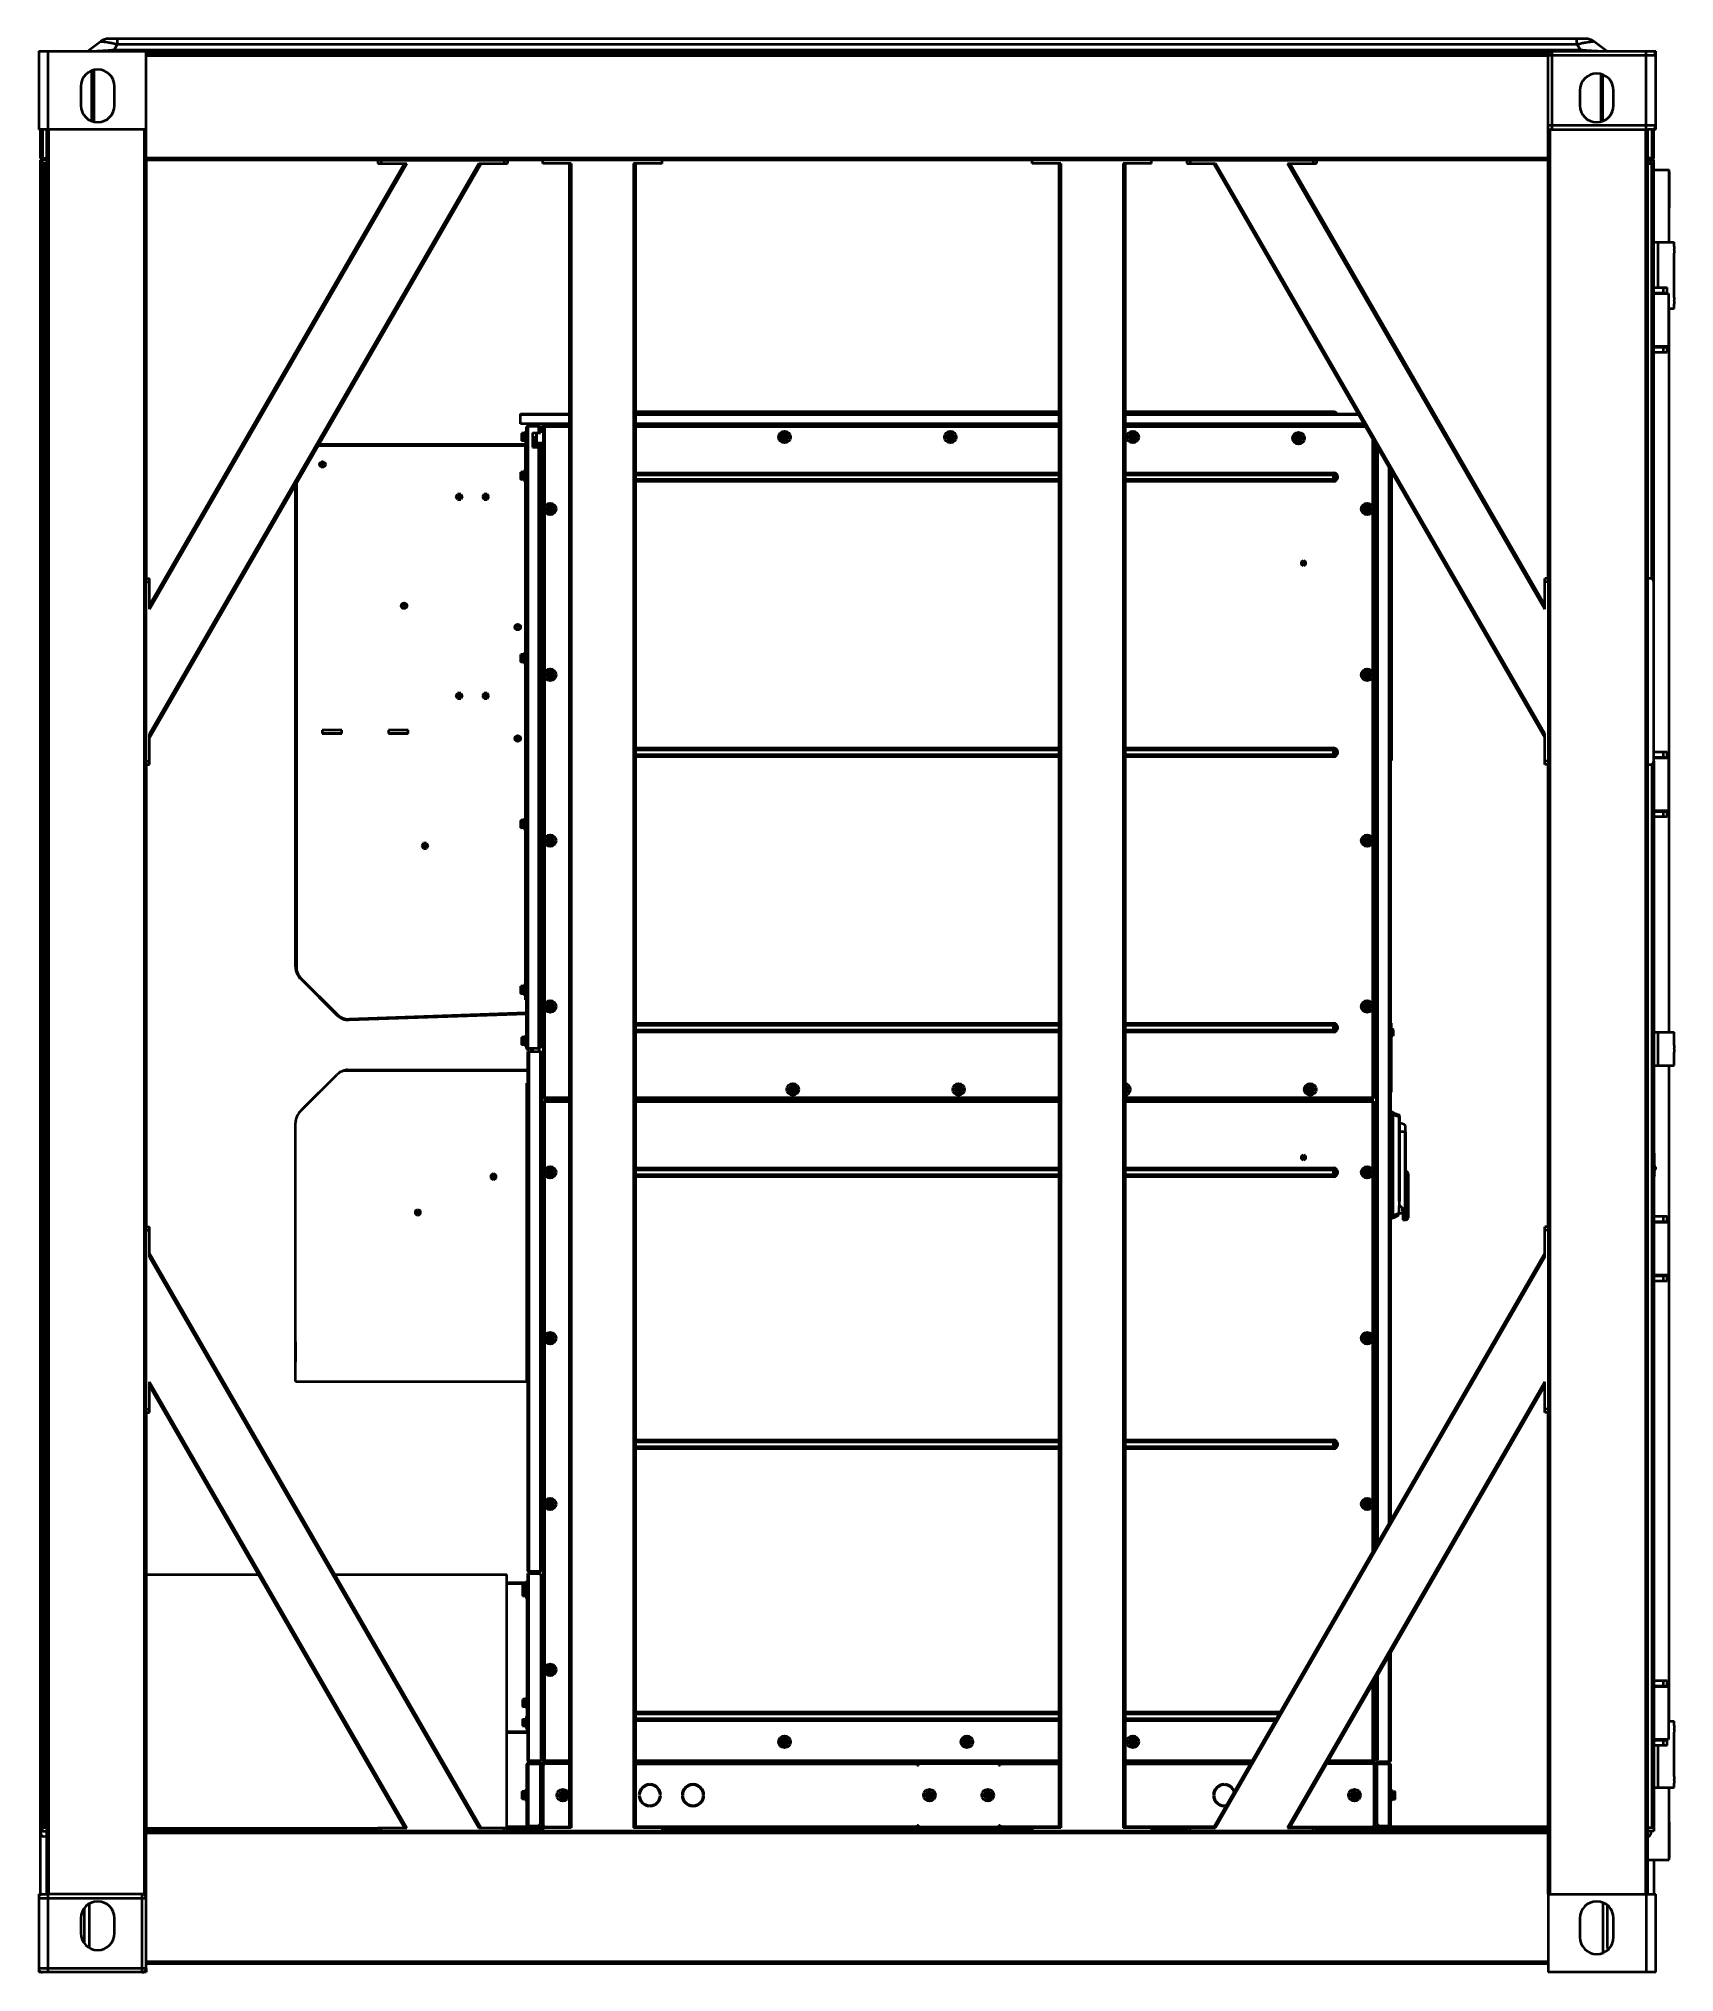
# Model space of a CAD drawing. Header units: millimetres. Extents: x 32496 to 166256, y 3504 to 23939.
# Drawn here: x 36319 to 38785, y 10665 to 13580 of the extents above; entities that cross this region are included whole.
import ezdxf
from ezdxf.enums import TextEntityAlignment as Align

# ---------------------------------------------------------------- set-up
doc = ezdxf.new("R2010")
doc.units = ezdxf.units.MM
doc.linetypes.add('CENTER', pattern=[50.8, 31.75, -6.35, 6.35, -6.35])
doc.layers.get('0').update_dxf_attribs({"lineweight": 35})
doc.layers.add('FORM', color=7, linetype='Continuous', lineweight=18)
doc.styles.add('KEHUA', font='仿宋_GB2312.ttf')
doc.styles.get("Standard").update_dxf_attribs({"font": '仿宋_GB2312.ttf'})

# ---------------------------------------------------------------- blocks, each defined once
blk = doc.blocks.new('KH01-M017S_1_46')
at = {"layer": 'FORM'}
h = blk.add_hatch(color=256, dxfattribs=at)
edge = h.paths.add_edge_path()
edge.add_spline(control_points=[(378.413, 12.147), (378.419, 12.15), (378.432, 12.155), (378.458, 12.166), (378.491, 12.18), (378.534, 12.197), (378.586, 12.218), (378.659, 12.248), (378.749, 12.283), (379.069, 12.407), (379.477, 12.554), (379.984, 12.723), (380.383, 12.849), (381.015, 13.038), (381.584, 13.194), (382.127, 13.332), (382.455, 13.413), (382.905, 13.519), (383.436, 13.636), (383.991, 13.749), (384.535, 13.853), (385.092, 13.95), (385.761, 14.056), (386.604, 14.172), (387.536, 14.272), (388.546, 14.344), (389.382, 14.37), (390.082, 14.362), (390.48, 14.345), (390.785, 14.325), (391.047, 14.304), (391.256, 14.279), (391.379, 14.265)], knot_values=[0, 0, 0, 0, 0.156664, 0.371959, 0.73002, 1.086761, 1.571408, 2.187305, 3.117296, 4.104866, 11.080452, 14.356878, 17.978783, 21.936292, 31.461629, 33.287236, 36.476518, 40.233224, 45.267375, 50.601102, 54.907409, 59.6558, 65.256225, 72.484809, 81.732527, 89.561828, 98.750059, 103.420502, 107.725121, 109.100253, 111.344408, 114.549621, 114.549621, 114.549621, 114.549621], degree=3, periodic=0)
edge.add_line((391.379, 14.265), (392.979, 15.61))
edge.add_spline(control_points=[(392.979, 15.61), (392.892, 15.612), (392.737, 15.614), (392.321, 15.61), (391.755, 15.591), (390.909, 15.539), (390.063, 15.462), (389.182, 15.358), (388.437, 15.253), (387.666, 15.128), (386.822, 14.973), (385.934, 14.786), (384.967, 14.557), (384.153, 14.34), (383.397, 14.118), (382.851, 13.948), (382.368, 13.788), (381.961, 13.647), (381.555, 13.501), (381.15, 13.349), (380.734, 13.187), (380.26, 12.995), (379.829, 12.81), (379.393, 12.616), (379.118, 12.49), (378.89, 12.382), (378.751, 12.315), (378.645, 12.264), (378.57, 12.227), (378.506, 12.196), (378.453, 12.17), (378.413, 12.15)], knot_values=[0, 0, 0, 0, 2.251095, 4.037337, 10.776802, 16.941191, 26.033653, 32.819381, 39.939825, 45.569154, 53.075632, 62.20946, 69.106964, 78.847478, 84.06424, 89.557573, 93.671808, 97.270439, 100.741865, 104.859393, 108.490807, 112.321634, 118.121301, 120.665247, 124.704879, 125.969872, 127.219945, 128.699407, 129.029051, 129.388976, 130.547522, 130.547522, 130.547522, 130.547522], degree=3, periodic=0)
edge.add_line((378.413, 12.15), (378.413, 12.147))
edge = h.paths.add_edge_path()
edge.add_spline(control_points=[(395.098, 17.398), (394.995, 17.391), (394.684, 17.372), (394.126, 17.326), (393.393, 17.253), (392.669, 17.168), (391.878, 17.062), (391.101, 16.945), (390.26, 16.802), (389.511, 16.662), (388.765, 16.51), (387.95, 16.33), (386.935, 16.084), (385.967, 15.82), (385.041, 15.544), (384.369, 15.327), (383.665, 15.085), (383.178, 14.907), (382.737, 14.738), (382.421, 14.614), (382.073, 14.472), (381.696, 14.312), (381.351, 14.161), (381.014, 14.007), (380.762, 13.889), (380.545, 13.784), (380.378, 13.703), (380.219, 13.624), (380.072, 13.549), (379.957, 13.49), (379.882, 13.451), (379.835, 13.426), (379.795, 13.405), (379.763, 13.389), (379.741, 13.377), (379.725, 13.368), (379.713, 13.362), (379.706, 13.359), (379.701, 13.356), (379.691, 13.351), (379.684, 13.347), (379.678, 13.343)], knot_values=[0, 0, 0, 0, 2.680353, 8.080102, 14.525223, 21.795446, 26.996981, 35.223274, 42.186163, 49.123825, 54.985268, 61.936161, 70.776751, 82.081783, 87.958375, 95.855856, 100.393206, 107.28013, 109.30614, 112.631833, 116.092756, 119.061369, 123.262575, 125.863085, 128.659319, 130.501924, 132.117781, 133.478264, 135.092176, 136.398381, 136.830552, 137.285081, 137.781478, 138.00503, 138.221778, 138.412163, 138.495693, 138.564209, 138.610851, 138.665588, 138.837288, 138.837288, 138.837288, 138.837288], degree=3, periodic=0)
edge.add_spline(control_points=[(379.678, 13.343), (379.69, 13.349), (379.705, 13.355), (379.73, 13.366), (379.753, 13.376), (379.781, 13.387), (379.823, 13.405), (379.888, 13.432), (379.989, 13.474), (380.132, 13.532), (380.293, 13.596), (380.522, 13.685), (380.773, 13.781), (381.099, 13.902), (381.412, 14.015), (381.765, 14.139), (382.097, 14.252), (382.524, 14.394), (383.033, 14.558), (383.661, 14.749), (384.478, 14.985), (385.354, 15.218), (386.312, 15.448), (387.214, 15.645), (388.149, 15.825), (389.144, 15.99), (390.069, 16.117), (390.944, 16.211), (391.665, 16.271), (392.302, 16.309), (392.838, 16.329), (393.285, 16.338), (393.609, 16.339), (393.783, 16.338), (393.837, 16.338)], knot_values=[0, 0, 0, 0, 0.336928, 0.432734, 0.707624, 0.978258, 1.215264, 1.906319, 2.7907, 4.064011, 5.895574, 7.292648, 10.433281, 12.879811, 16.299953, 19.064562, 22.609088, 25.392075, 30.733019, 36.473671, 42.429405, 52.793357, 59.98618, 67.989181, 76.755881, 84.68391, 94.163165, 100.978893, 107.509874, 112.933503, 117.520651, 121.429385, 124.524463, 125.936083, 125.936083, 125.936083, 125.936083], degree=3, periodic=0)
edge.add_line((393.837, 16.338), (395.098, 17.398))
edge = h.paths.add_edge_path()
edge.add_spline(control_points=[(381.464, 14.609), (381.495, 14.622), (381.533, 14.639), (381.592, 14.664), (381.632, 14.681), (381.679, 14.701), (381.737, 14.725), (381.808, 14.755), (381.886, 14.787), (381.955, 14.815), (382.02, 14.841), (382.162, 14.899), (382.328, 14.965), (382.532, 15.045), (382.698, 15.109), (382.88, 15.178), (383.124, 15.271), (383.443, 15.389), (383.811, 15.521), (384.186, 15.654), (384.547, 15.778), (385, 15.931), (385.481, 16.087), (386.067, 16.271), (386.689, 16.459), (387.417, 16.668), (388.264, 16.896), (389.257, 17.143), (390.402, 17.398), (391.524, 17.614), (392.875, 17.834), (393.999, 17.971), (394.882, 18.042), (395.305, 18.07), (395.617, 18.087), (395.849, 18.096), (395.919, 18.099)], knot_values=[0, 0, 0, 0, 0.87523, 1.097172, 1.661139, 2.006644, 2.394707, 3.319909, 4.000149, 4.564089, 5.273105, 5.807208, 8.534045, 9.922459, 11.490078, 13.143715, 14.970889, 18.271272, 21.972058, 25.101434, 28.583578, 31.886236, 37.516261, 41.697583, 47.831275, 54.357239, 61.361074, 70.587968, 80.8957, 91.788456, 100.237234, 116.399379, 121.13538, 123.220309, 127.403297, 129.240324, 129.240324, 129.240324, 129.240324], degree=3, periodic=0)
edge.add_line((395.919, 18.099), (396.997, 18.996))
edge.add_spline(control_points=[(396.997, 18.996), (396.942, 18.991), (396.755, 18.973), (396.389, 18.942), (395.816, 18.889), (395.08, 18.811), (394.224, 18.701), (393.404, 18.576), (392.551, 18.427), (391.757, 18.271), (390.973, 18.099), (390.298, 17.938), (389.744, 17.796), (389.313, 17.68), (389.019, 17.597), (388.754, 17.521), (388.51, 17.45), (388.187, 17.353), (387.763, 17.221), (386.719, 16.88), (385.697, 16.508), (384.676, 16.096), (384.211, 15.902), (383.775, 15.713), (383.353, 15.525), (382.97, 15.349), (382.634, 15.19), (382.381, 15.069), (382.174, 14.967), (381.999, 14.881), (381.89, 14.826), (381.798, 14.78), (381.728, 14.744), (381.68, 14.72), (381.648, 14.704), (381.624, 14.691), (381.599, 14.679), (381.573, 14.665), (381.55, 14.653), (381.527, 14.642), (381.498, 14.627), (381.476, 14.616), (381.464, 14.609)], knot_values=[0, 0, 0, 0, 1.415946, 4.874534, 9.525791, 16.349342, 24.095501, 31.901395, 37.873875, 46.559705, 52.896728, 58.700164, 64.561819, 67.721663, 70.273758, 72.503628, 74.875279, 76.849786, 81.251424, 86.396433, 105.364498, 109.451914, 114.955312, 118.441327, 121.766557, 126.943636, 129.37394, 131.411481, 134.218633, 135.360409, 136.47941, 137.392754, 138.026114, 138.511768, 138.781714, 138.967972, 139.22198, 139.499944, 139.713437, 139.907325, 140.168786, 140.545581, 140.545581, 140.545581, 140.545581], degree=3, periodic=0)
h = blk.add_hatch(color=256, dxfattribs=at)
edge = h.paths.add_edge_path()
edge.add_spline(control_points=[(378.413, 12.147), (378.419, 12.15), (378.432, 12.155), (378.458, 12.166), (378.491, 12.18), (378.534, 12.197), (378.586, 12.218), (378.659, 12.248), (378.749, 12.283), (379.069, 12.407), (379.477, 12.554), (379.984, 12.723), (380.383, 12.849), (381.015, 13.038), (381.584, 13.194), (382.127, 13.332), (382.455, 13.413), (382.905, 13.519), (383.436, 13.636), (383.991, 13.749), (384.535, 13.853), (385.092, 13.95), (385.761, 14.056), (386.604, 14.172), (387.536, 14.272), (388.546, 14.344), (389.382, 14.37), (390.082, 14.362), (390.48, 14.345), (390.785, 14.325), (391.047, 14.304), (391.256, 14.279), (391.379, 14.265)], knot_values=[0, 0, 0, 0, 0.156664, 0.371959, 0.73002, 1.086761, 1.571408, 2.187305, 3.117296, 4.104866, 11.080452, 14.356878, 17.978783, 21.936292, 31.461629, 33.287236, 36.476518, 40.233224, 45.267375, 50.601102, 54.907409, 59.6558, 65.256225, 72.484809, 81.732527, 89.561828, 98.750059, 103.420502, 107.725121, 109.100253, 111.344408, 114.549621, 114.549621, 114.549621, 114.549621], degree=3, periodic=0)
edge.add_line((391.379, 14.265), (392.979, 15.61))
edge.add_spline(control_points=[(392.979, 15.61), (392.892, 15.612), (392.737, 15.614), (392.321, 15.61), (391.755, 15.591), (390.909, 15.539), (390.063, 15.462), (389.182, 15.358), (388.437, 15.253), (387.666, 15.128), (386.822, 14.973), (385.934, 14.786), (384.967, 14.557), (384.153, 14.34), (383.397, 14.118), (382.851, 13.948), (382.368, 13.788), (381.961, 13.647), (381.555, 13.501), (381.15, 13.349), (380.734, 13.187), (380.26, 12.995), (379.829, 12.81), (379.393, 12.616), (379.118, 12.49), (378.89, 12.382), (378.751, 12.315), (378.645, 12.264), (378.57, 12.227), (378.506, 12.196), (378.453, 12.17), (378.413, 12.15)], knot_values=[0, 0, 0, 0, 2.251095, 4.037337, 10.776802, 16.941191, 26.033653, 32.819381, 39.939825, 45.569154, 53.075632, 62.20946, 69.106964, 78.847478, 84.06424, 89.557573, 93.671808, 97.270439, 100.741865, 104.859393, 108.490807, 112.321634, 118.121301, 120.665247, 124.704879, 125.969872, 127.219945, 128.699407, 129.029051, 129.388976, 130.547522, 130.547522, 130.547522, 130.547522], degree=3, periodic=0)
edge.add_line((378.413, 12.15), (378.413, 12.147))
edge = h.paths.add_edge_path()
edge.add_spline(control_points=[(395.098, 17.398), (394.995, 17.391), (394.684, 17.372), (394.126, 17.326), (393.393, 17.253), (392.669, 17.168), (391.878, 17.062), (391.101, 16.945), (390.26, 16.802), (389.511, 16.662), (388.765, 16.51), (387.95, 16.33), (386.935, 16.084), (385.967, 15.82), (385.041, 15.544), (384.369, 15.327), (383.665, 15.085), (383.178, 14.907), (382.737, 14.738), (382.421, 14.614), (382.073, 14.472), (381.696, 14.312), (381.351, 14.161), (381.014, 14.007), (380.762, 13.889), (380.545, 13.784), (380.378, 13.703), (380.219, 13.624), (380.072, 13.549), (379.957, 13.49), (379.882, 13.451), (379.835, 13.426), (379.795, 13.405), (379.763, 13.389), (379.741, 13.377), (379.725, 13.368), (379.713, 13.362), (379.706, 13.359), (379.701, 13.356), (379.691, 13.351), (379.684, 13.347), (379.678, 13.343)], knot_values=[0, 0, 0, 0, 2.680353, 8.080102, 14.525223, 21.795446, 26.996981, 35.223274, 42.186163, 49.123825, 54.985268, 61.936161, 70.776751, 82.081783, 87.958375, 95.855856, 100.393206, 107.28013, 109.30614, 112.631833, 116.092756, 119.061369, 123.262575, 125.863085, 128.659319, 130.501924, 132.117781, 133.478264, 135.092176, 136.398381, 136.830552, 137.285081, 137.781478, 138.00503, 138.221778, 138.412163, 138.495693, 138.564209, 138.610851, 138.665588, 138.837288, 138.837288, 138.837288, 138.837288], degree=3, periodic=0)
edge.add_spline(control_points=[(379.678, 13.343), (379.69, 13.349), (379.705, 13.355), (379.73, 13.366), (379.753, 13.376), (379.781, 13.387), (379.823, 13.405), (379.888, 13.432), (379.989, 13.474), (380.132, 13.532), (380.293, 13.596), (380.522, 13.685), (380.773, 13.781), (381.099, 13.902), (381.412, 14.015), (381.765, 14.139), (382.097, 14.252), (382.524, 14.394), (383.033, 14.558), (383.661, 14.749), (384.478, 14.985), (385.354, 15.218), (386.312, 15.448), (387.214, 15.645), (388.149, 15.825), (389.144, 15.99), (390.069, 16.117), (390.944, 16.211), (391.665, 16.271), (392.302, 16.309), (392.838, 16.329), (393.285, 16.338), (393.609, 16.339), (393.783, 16.338), (393.837, 16.338)], knot_values=[0, 0, 0, 0, 0.336928, 0.432734, 0.707624, 0.978258, 1.215264, 1.906319, 2.7907, 4.064011, 5.895574, 7.292648, 10.433281, 12.879811, 16.299953, 19.064562, 22.609088, 25.392075, 30.733019, 36.473671, 42.429405, 52.793357, 59.98618, 67.989181, 76.755881, 84.68391, 94.163165, 100.978893, 107.509874, 112.933503, 117.520651, 121.429385, 124.524463, 125.936083, 125.936083, 125.936083, 125.936083], degree=3, periodic=0)
edge.add_line((393.837, 16.338), (395.098, 17.398))
edge = h.paths.add_edge_path()
edge.add_spline(control_points=[(381.464, 14.609), (381.495, 14.622), (381.533, 14.639), (381.592, 14.664), (381.632, 14.681), (381.679, 14.701), (381.737, 14.725), (381.808, 14.755), (381.886, 14.787), (381.955, 14.815), (382.02, 14.841), (382.162, 14.899), (382.328, 14.965), (382.532, 15.045), (382.698, 15.109), (382.88, 15.178), (383.124, 15.271), (383.443, 15.389), (383.811, 15.521), (384.186, 15.654), (384.547, 15.778), (385, 15.931), (385.481, 16.087), (386.067, 16.271), (386.689, 16.459), (387.417, 16.668), (388.264, 16.896), (389.257, 17.143), (390.402, 17.398), (391.524, 17.614), (392.875, 17.834), (393.999, 17.971), (394.882, 18.042), (395.305, 18.07), (395.617, 18.087), (395.849, 18.096), (395.919, 18.099)], knot_values=[0, 0, 0, 0, 0.87523, 1.097172, 1.661139, 2.006644, 2.394707, 3.319909, 4.000149, 4.564089, 5.273105, 5.807208, 8.534045, 9.922459, 11.490078, 13.143715, 14.970889, 18.271272, 21.972058, 25.101434, 28.583578, 31.886236, 37.516261, 41.697583, 47.831275, 54.357239, 61.361074, 70.587968, 80.8957, 91.788456, 100.237234, 116.399379, 121.13538, 123.220309, 127.403297, 129.240324, 129.240324, 129.240324, 129.240324], degree=3, periodic=0)
edge.add_line((395.919, 18.099), (396.997, 18.996))
edge.add_spline(control_points=[(396.997, 18.996), (396.942, 18.991), (396.755, 18.973), (396.389, 18.942), (395.816, 18.889), (395.08, 18.811), (394.224, 18.701), (393.404, 18.576), (392.551, 18.427), (391.757, 18.271), (390.973, 18.099), (390.298, 17.938), (389.744, 17.796), (389.313, 17.68), (389.019, 17.597), (388.754, 17.521), (388.51, 17.45), (388.187, 17.353), (387.763, 17.221), (386.719, 16.88), (385.697, 16.508), (384.676, 16.096), (384.211, 15.902), (383.775, 15.713), (383.353, 15.525), (382.97, 15.349), (382.634, 15.19), (382.381, 15.069), (382.174, 14.967), (381.999, 14.881), (381.89, 14.826), (381.798, 14.78), (381.728, 14.744), (381.68, 14.72), (381.648, 14.704), (381.624, 14.691), (381.599, 14.679), (381.573, 14.665), (381.55, 14.653), (381.527, 14.642), (381.498, 14.627), (381.476, 14.616), (381.464, 14.609)], knot_values=[0, 0, 0, 0, 1.415946, 4.874534, 9.525791, 16.349342, 24.095501, 31.901395, 37.873875, 46.559705, 52.896728, 58.700164, 64.561819, 67.721663, 70.273758, 72.503628, 74.875279, 76.849786, 81.251424, 86.396433, 105.364498, 109.451914, 114.955312, 118.441327, 121.766557, 126.943636, 129.37394, 131.411481, 134.218633, 135.360409, 136.47941, 137.392754, 138.026114, 138.511768, 138.781714, 138.967972, 139.22198, 139.499944, 139.713437, 139.907325, 140.168786, 140.545581, 140.545581, 140.545581, 140.545581], degree=3, periodic=0)
h = blk.add_hatch(color=256, dxfattribs=at)
h.paths.add_polyline_path([(372.771, 17.37), (374.103, 18.566), (373.532, 18.566), (372.404, 17.492), (372.731, 18.566), (372.157, 18.566), (371.378, 16.009), (371.952, 16.009), (372.206, 16.843), (372.324, 16.95), (372.791, 16.009), (373.463, 16.009)])
h.paths.add_polyline_path([(374.556, 17.116), (375.316, 17.116), (375.433, 17.5), (374.673, 17.5), (374.881, 18.186), (375.862, 18.186), (375.977, 18.566), (374.423, 18.566), (373.645, 16.009), (375.266, 16.009), (375.381, 16.388), (374.334, 16.388)])
h.paths.add_polyline_path([(376.528, 17.107), (377.178, 17.107), (376.844, 16.009), (377.418, 16.009), (378.196, 18.566), (377.623, 18.566), (377.298, 17.5), (376.648, 17.5), (376.972, 18.566), (376.398, 18.566), (375.62, 16.009), (376.194, 16.009)])
edge = h.paths.add_edge_path()
edge.add_spline(control_points=[(379.554, 16.784), (379.541, 16.746), (379.52, 16.683), (379.47, 16.582), (379.399, 16.48), (379.279, 16.402), (379.148, 16.365), (379.006, 16.354), (378.854, 16.357), (378.685, 16.44), (378.672, 16.592), (378.687, 16.696), (378.712, 16.784), (378.739, 16.87), (378.764, 16.954), (378.786, 17.027), (378.801, 17.076), (378.808, 17.1)], knot_values=[0, 0, 0, 0, 0.105439, 0.175974, 0.297576, 0.427897, 0.546372, 0.654285, 0.8004, 0.953289, 1.092889, 1.163295, 1.23452, 1.333613, 1.4, 1.468312, 1.53416, 1.53416, 1.53416, 1.53416], degree=3, periodic=0)
edge.add_line((378.808, 17.1), (379.255, 18.566))
edge.add_line((379.255, 18.566), (378.681, 18.566))
edge.add_line((378.681, 18.566), (378.157, 16.845))
edge.add_spline(control_points=[(378.157, 16.845), (378.14, 16.785), (378.111, 16.678), (378.093, 16.523), (378.1, 16.361), (378.15, 16.213), (378.278, 16.083), (378.441, 16.015), (378.676, 15.975), (378.935, 15.972), (379.186, 16.006), (379.379, 16.068), (379.532, 16.146), (379.664, 16.248), (379.79, 16.381), (379.881, 16.523), (379.938, 16.653), (379.96, 16.72), (379.968, 16.746)], knot_values=[0, 0, 0, 0, 0.16244, 0.295474, 0.408693, 0.589446, 0.693615, 0.880802, 1.044403, 1.320889, 1.561193, 1.710409, 1.856093, 2.010027, 2.149934, 2.338385, 2.451511, 2.524594, 2.524594, 2.524594, 2.524594], degree=3, periodic=0)
edge.add_line((379.968, 16.746), (380.522, 18.566))
edge.add_line((380.522, 18.566), (380.096, 18.566))
edge.add_line((380.096, 18.566), (379.554, 16.784))
h.paths.add_polyline_path([(379.951, 16.009), (380.418, 16.009), (380.798, 16.622), (381.641, 16.622), (381.643, 16.009), (382.232, 16.009), (382.125, 18.566), (381.589, 18.566)])
h.paths.add_polyline_path([(381.603, 17.929), (381.631, 16.992), (381.022, 16.992)], flags=16)
h = blk.add_hatch(color=256, dxfattribs=at)
h.paths.add_polyline_path([(372.771, 17.37), (374.103, 18.566), (373.532, 18.566), (372.404, 17.492), (372.731, 18.566), (372.157, 18.566), (371.378, 16.009), (371.952, 16.009), (372.206, 16.843), (372.324, 16.95), (372.791, 16.009), (373.463, 16.009)])
h.paths.add_polyline_path([(374.556, 17.116), (375.316, 17.116), (375.433, 17.5), (374.673, 17.5), (374.881, 18.186), (375.862, 18.186), (375.977, 18.566), (374.423, 18.566), (373.645, 16.009), (375.266, 16.009), (375.381, 16.388), (374.334, 16.388)])
h.paths.add_polyline_path([(376.528, 17.107), (377.178, 17.107), (376.844, 16.009), (377.418, 16.009), (378.196, 18.566), (377.623, 18.566), (377.298, 17.5), (376.648, 17.5), (376.972, 18.566), (376.398, 18.566), (375.62, 16.009), (376.194, 16.009)])
edge = h.paths.add_edge_path()
edge.add_spline(control_points=[(379.554, 16.784), (379.541, 16.746), (379.52, 16.683), (379.47, 16.582), (379.399, 16.48), (379.279, 16.402), (379.148, 16.365), (379.006, 16.354), (378.854, 16.357), (378.685, 16.44), (378.672, 16.592), (378.687, 16.696), (378.712, 16.784), (378.739, 16.87), (378.764, 16.954), (378.786, 17.027), (378.801, 17.076), (378.808, 17.1)], knot_values=[0, 0, 0, 0, 0.105439, 0.175974, 0.297576, 0.427897, 0.546372, 0.654285, 0.8004, 0.953289, 1.092889, 1.163295, 1.23452, 1.333613, 1.4, 1.468312, 1.53416, 1.53416, 1.53416, 1.53416], degree=3, periodic=0)
edge.add_line((378.808, 17.1), (379.255, 18.566))
edge.add_line((379.255, 18.566), (378.681, 18.566))
edge.add_line((378.681, 18.566), (378.157, 16.845))
edge.add_spline(control_points=[(378.157, 16.845), (378.14, 16.785), (378.111, 16.678), (378.093, 16.523), (378.1, 16.361), (378.15, 16.213), (378.278, 16.083), (378.441, 16.015), (378.676, 15.975), (378.935, 15.972), (379.186, 16.006), (379.379, 16.068), (379.532, 16.146), (379.664, 16.248), (379.79, 16.381), (379.881, 16.523), (379.938, 16.653), (379.96, 16.72), (379.968, 16.746)], knot_values=[0, 0, 0, 0, 0.16244, 0.295474, 0.408693, 0.589446, 0.693615, 0.880802, 1.044403, 1.320889, 1.561193, 1.710409, 1.856093, 2.010027, 2.149934, 2.338385, 2.451511, 2.524594, 2.524594, 2.524594, 2.524594], degree=3, periodic=0)
edge.add_line((379.968, 16.746), (380.522, 18.566))
edge.add_line((380.522, 18.566), (380.096, 18.566))
edge.add_line((380.096, 18.566), (379.554, 16.784))
h.paths.add_polyline_path([(379.951, 16.009), (380.418, 16.009), (380.798, 16.622), (381.641, 16.622), (381.643, 16.009), (382.232, 16.009), (382.125, 18.566), (381.589, 18.566)])
h.paths.add_polyline_path([(381.603, 17.929), (381.631, 16.992), (381.022, 16.992)], flags=16)
h = blk.add_hatch(color=256, dxfattribs=at)
edge = h.paths.add_edge_path()
edge.add_spline(control_points=[(380.43, 14.253), (380.408, 14.245), (380.373, 14.232), (380.322, 14.213), (380.274, 14.195), (380.197, 14.167), (380.101, 14.132), (379.976, 14.088), (379.83, 14.037), (379.663, 13.98), (379.434, 13.903), (379.178, 13.82), (378.877, 13.725), (378.59, 13.639), (378.244, 13.539), (377.925, 13.453), (377.591, 13.371), (377.25, 13.292), (376.865, 13.217), (376.46, 13.148), (376.127, 13.099), (375.794, 13.056), (375.484, 13.02), (375.152, 12.987), (374.855, 12.962), (374.583, 12.943), (374.363, 12.93), (374.149, 12.919), (373.961, 12.911), (373.753, 12.905), (373.531, 12.899), (373.363, 12.9), (373.271, 12.901)], knot_values=[0, 0, 0, 0, 0.600039, 0.983366, 1.39585, 1.930183, 3.100726, 4.069772, 5.362361, 7.099273, 8.662641, 11.614304, 14.083951, 16.861282, 19.378594, 23.436438, 25.442946, 28.286776, 32.526298, 35.605395, 38.962952, 41.243311, 44.314415, 47.068877, 49.889552, 52.058194, 54.134731, 55.62173, 57.606252, 59.02685, 61.006569, 63.381216, 63.381216, 63.381216, 63.381216], degree=3, periodic=0)
edge.add_line((373.271, 12.901), (372.618, 12.351))
edge.add_line((372.618, 12.351), (372.98, 12.366))
edge.add_line((372.98, 12.366), (373.488, 12.403))
edge.add_line((373.488, 12.403), (374.296, 12.49))
edge.add_line((374.296, 12.49), (375.113, 12.612))
edge.add_line((375.113, 12.612), (375.577, 12.695))
edge.add_line((375.577, 12.695), (375.917, 12.762))
edge.add_line((375.917, 12.762), (376.47, 12.883))
edge.add_line((376.47, 12.883), (376.877, 12.981))
edge.add_line((376.877, 12.981), (377.253, 13.08))
edge.add_line((377.253, 13.08), (377.725, 13.213))
edge.add_line((377.725, 13.213), (378.124, 13.335))
edge.add_line((378.124, 13.335), (378.661, 13.515))
edge.add_line((378.661, 13.515), (379.057, 13.659))
edge.add_line((379.057, 13.659), (379.503, 13.835))
edge.add_line((379.503, 13.835), (379.664, 13.902))
edge.add_line((379.664, 13.902), (379.812, 13.966))
edge.add_line((379.812, 13.966), (379.964, 14.033))
edge.add_line((379.964, 14.033), (380.1, 14.095))
edge.add_line((380.1, 14.095), (380.163, 14.125))
edge.add_line((380.163, 14.125), (380.215, 14.149))
edge.add_line((380.215, 14.149), (380.261, 14.171))
edge.add_line((380.261, 14.171), (380.358, 14.218))
edge.add_line((380.358, 14.218), (380.377, 14.227))
edge.add_line((380.377, 14.227), (380.393, 14.235))
edge.add_line((380.393, 14.235), (380.406, 14.241))
edge.add_line((380.406, 14.241), (380.409, 14.243))
edge.add_line((380.409, 14.243), (380.43, 14.253))
h.paths.add_polyline_path([(378.748, 12.974), (378.658, 12.932), (378.419, 12.824), (378.236, 12.744), (378.034, 12.66), (377.636, 12.502), (377.273, 12.369), (376.684, 12.173), (376.137, 12.013), (375.497, 11.849), (374.992, 11.737), (374.503, 11.643), (373.963, 11.553), (373.404, 11.475), (372.673, 11.392), (372.135, 11.343), (371.683, 11.307), (371.338, 11.28), (372.062, 11.887), (372.369, 11.894), (372.587, 11.9), (372.772, 11.907), (372.965, 11.916), (373.192, 11.928), (373.368, 11.939), (373.519, 11.949), (373.724, 11.965), (374.019, 11.99), (374.408, 12.028), (374.716, 12.063), (374.906, 12.086), (375.2, 12.126), (375.331, 12.145), (375.588, 12.184), (375.9, 12.237), (376.133, 12.279), (376.37, 12.325), (376.63, 12.379), (376.854, 12.43), (377.165, 12.504), (377.448, 12.578), (377.75, 12.662), (378.017, 12.743), (378.129, 12.779), (378.376, 12.861), (378.507, 12.907), (378.644, 12.957), (378.775, 13.006), (378.844, 13.033), (378.917, 13.062), (378.952, 13.076), (378.975, 13.085), (379.002, 13.096), (378.882, 13.037)])
h.paths.add_polyline_path([(373.159, 10.883), (372.762, 10.836), (372.336, 10.793), (372.089, 10.77), (371.782, 10.746), (371.342, 10.716), (370.84, 10.688), (370.613, 10.677), (369.633, 9.857), (369.81, 9.873), (369.989, 9.89), (370.218, 9.912), (370.496, 9.94), (370.762, 9.969), (371.07, 10.005), (371.513, 10.063), (371.86, 10.113), (372.325, 10.187), (372.754, 10.264), (373.071, 10.326), (373.443, 10.405), (373.68, 10.46), (374.242, 10.601), (374.716, 10.735), (375.169, 10.877), (375.507, 10.993), (375.83, 11.112), (376.078, 11.209), (376.35, 11.322), (376.577, 11.421), (376.713, 11.484), (376.83, 11.538), (376.927, 11.585), (377.05, 11.646), (377.152, 11.698), (377.207, 11.726), (377.28, 11.764), (377.32, 11.786), (377.356, 11.805), (377.385, 11.821), (377.415, 11.837), (377.432, 11.847), (377.475, 11.87), (377.49, 11.878), (377.504, 11.886), (377.408, 11.853), (377.291, 11.812), (377.102, 11.749), (376.814, 11.657), (376.424, 11.541), (376.22, 11.484), (375.947, 11.411), (375.761, 11.364), (375.52, 11.305), (375.274, 11.249), (374.901, 11.169), (374.496, 11.09), (374.106, 11.022), (373.784, 10.971), (373.441, 10.921)])
h = blk.add_hatch(color=256, dxfattribs=at)
edge = h.paths.add_edge_path()
edge.add_spline(control_points=[(380.43, 14.253), (380.408, 14.245), (380.373, 14.232), (380.322, 14.213), (380.274, 14.195), (380.197, 14.167), (380.101, 14.132), (379.976, 14.088), (379.83, 14.037), (379.663, 13.98), (379.434, 13.903), (379.178, 13.82), (378.877, 13.725), (378.59, 13.639), (378.244, 13.539), (377.925, 13.453), (377.591, 13.371), (377.25, 13.292), (376.865, 13.217), (376.46, 13.148), (376.127, 13.099), (375.794, 13.056), (375.484, 13.02), (375.152, 12.987), (374.855, 12.962), (374.583, 12.943), (374.363, 12.93), (374.149, 12.919), (373.961, 12.911), (373.753, 12.905), (373.531, 12.899), (373.363, 12.9), (373.271, 12.901)], knot_values=[0, 0, 0, 0, 0.600039, 0.983366, 1.39585, 1.930183, 3.100726, 4.069772, 5.362361, 7.099273, 8.662641, 11.614304, 14.083951, 16.861282, 19.378594, 23.436438, 25.442946, 28.286776, 32.526298, 35.605395, 38.962952, 41.243311, 44.314415, 47.068877, 49.889552, 52.058194, 54.134731, 55.62173, 57.606252, 59.02685, 61.006569, 63.381216, 63.381216, 63.381216, 63.381216], degree=3, periodic=0)
edge.add_line((373.271, 12.901), (372.618, 12.351))
edge.add_line((372.618, 12.351), (372.98, 12.366))
edge.add_line((372.98, 12.366), (373.488, 12.403))
edge.add_line((373.488, 12.403), (374.296, 12.49))
edge.add_line((374.296, 12.49), (375.113, 12.612))
edge.add_line((375.113, 12.612), (375.577, 12.695))
edge.add_line((375.577, 12.695), (375.917, 12.762))
edge.add_line((375.917, 12.762), (376.47, 12.883))
edge.add_line((376.47, 12.883), (376.877, 12.981))
edge.add_line((376.877, 12.981), (377.253, 13.08))
edge.add_line((377.253, 13.08), (377.725, 13.213))
edge.add_line((377.725, 13.213), (378.124, 13.335))
edge.add_line((378.124, 13.335), (378.661, 13.515))
edge.add_line((378.661, 13.515), (379.057, 13.659))
edge.add_line((379.057, 13.659), (379.503, 13.835))
edge.add_line((379.503, 13.835), (379.664, 13.902))
edge.add_line((379.664, 13.902), (379.812, 13.966))
edge.add_line((379.812, 13.966), (379.964, 14.033))
edge.add_line((379.964, 14.033), (380.1, 14.095))
edge.add_line((380.1, 14.095), (380.163, 14.125))
edge.add_line((380.163, 14.125), (380.215, 14.149))
edge.add_line((380.215, 14.149), (380.261, 14.171))
edge.add_line((380.261, 14.171), (380.358, 14.218))
edge.add_line((380.358, 14.218), (380.377, 14.227))
edge.add_line((380.377, 14.227), (380.393, 14.235))
edge.add_line((380.393, 14.235), (380.406, 14.241))
edge.add_line((380.406, 14.241), (380.409, 14.243))
edge.add_line((380.409, 14.243), (380.43, 14.253))
h.paths.add_polyline_path([(378.748, 12.974), (378.658, 12.932), (378.419, 12.824), (378.236, 12.744), (378.034, 12.66), (377.636, 12.502), (377.273, 12.369), (376.684, 12.173), (376.137, 12.013), (375.497, 11.849), (374.992, 11.737), (374.503, 11.643), (373.963, 11.553), (373.404, 11.475), (372.673, 11.392), (372.135, 11.343), (371.683, 11.307), (371.338, 11.28), (372.062, 11.887), (372.369, 11.894), (372.587, 11.9), (372.772, 11.907), (372.965, 11.916), (373.192, 11.928), (373.368, 11.939), (373.519, 11.949), (373.724, 11.965), (374.019, 11.99), (374.408, 12.028), (374.716, 12.063), (374.906, 12.086), (375.2, 12.126), (375.331, 12.145), (375.588, 12.184), (375.9, 12.237), (376.133, 12.279), (376.37, 12.325), (376.63, 12.379), (376.854, 12.43), (377.165, 12.504), (377.448, 12.578), (377.75, 12.662), (378.017, 12.743), (378.129, 12.779), (378.376, 12.861), (378.507, 12.907), (378.644, 12.957), (378.775, 13.006), (378.844, 13.033), (378.917, 13.062), (378.952, 13.076), (378.975, 13.085), (379.002, 13.096), (378.882, 13.037)])
h.paths.add_polyline_path([(373.159, 10.883), (372.762, 10.836), (372.336, 10.793), (372.089, 10.77), (371.782, 10.746), (371.342, 10.716), (370.84, 10.688), (370.613, 10.677), (369.633, 9.857), (369.81, 9.873), (369.989, 9.89), (370.218, 9.912), (370.496, 9.94), (370.762, 9.969), (371.07, 10.005), (371.513, 10.063), (371.86, 10.113), (372.325, 10.187), (372.754, 10.264), (373.071, 10.326), (373.443, 10.405), (373.68, 10.46), (374.242, 10.601), (374.716, 10.735), (375.169, 10.877), (375.507, 10.993), (375.83, 11.112), (376.078, 11.209), (376.35, 11.322), (376.577, 11.421), (376.713, 11.484), (376.83, 11.538), (376.927, 11.585), (377.05, 11.646), (377.152, 11.698), (377.207, 11.726), (377.28, 11.764), (377.32, 11.786), (377.356, 11.805), (377.385, 11.821), (377.415, 11.837), (377.432, 11.847), (377.475, 11.87), (377.49, 11.878), (377.504, 11.886), (377.408, 11.853), (377.291, 11.812), (377.102, 11.749), (376.814, 11.657), (376.424, 11.541), (376.22, 11.484), (375.947, 11.411), (375.761, 11.364), (375.52, 11.305), (375.274, 11.249), (374.901, 11.169), (374.496, 11.09), (374.106, 11.022), (373.784, 10.971), (373.441, 10.921)])
h = blk.add_hatch(color=256, dxfattribs=at)
h.paths.add_polyline_path([(381.932, 9.193), (382.505, 9.193), (383.168, 11.371), (383.723, 11.371), (383.839, 11.751), (382.141, 11.751), (382.025, 11.371), (382.594, 11.371)])
h.paths.add_polyline_path([(384.358, 10.685), (384.567, 11.371), (385.547, 11.371), (385.663, 11.751), (384.108, 11.751), (383.33, 9.193), (384.951, 9.193), (385.067, 9.573), (384.019, 9.573), (384.241, 10.3), (385.001, 10.3), (385.118, 10.685)])
edge = h.paths.add_edge_path()
edge.add_spline(control_points=[(387.691, 11.691), (387.659, 11.707), (387.594, 11.737), (387.462, 11.765), (387.337, 11.778), (387.21, 11.782), (387.094, 11.784), (386.955, 11.774), (386.788, 11.742), (386.608, 11.684), (386.43, 11.596), (386.265, 11.488), (386.105, 11.36), (385.966, 11.217), (385.856, 11.076), (385.772, 10.945), (385.698, 10.806), (385.628, 10.643), (385.575, 10.475), (385.522, 10.298), (385.484, 10.122), (385.466, 9.938), (385.477, 9.737), (385.535, 9.55), (385.654, 9.389), (385.793, 9.276), (385.98, 9.193), (386.176, 9.155), (386.375, 9.15), (386.548, 9.159), (386.72, 9.187), (386.854, 9.218), (386.93, 9.252), (386.952, 9.262)], knot_values=[0, 0, 0, 0, 0.094327, 0.188861, 0.354035, 0.426976, 0.524495, 0.660488, 0.793249, 0.974073, 1.15866, 1.314999, 1.494323, 1.700144, 1.839857, 1.965338, 2.109272, 2.255073, 2.435958, 2.571434, 2.743435, 2.910625, 3.060233, 3.271652, 3.418257, 3.581203, 3.741184, 3.952319, 4.104991, 4.267027, 4.409053, 4.56513, 4.628123, 4.628123, 4.628123, 4.628123], degree=3, periodic=0)
edge.add_line((386.952, 9.262), (387.072, 9.655))
edge.add_spline(control_points=[(387.072, 9.655), (387.056, 9.65), (387, 9.63), (386.888, 9.597), (386.746, 9.561), (386.594, 9.547), (386.454, 9.542), (386.305, 9.567), (386.182, 9.646), (386.107, 9.766), (386.076, 9.896), (386.074, 10.067), (386.105, 10.251), (386.157, 10.442), (386.219, 10.634), (386.294, 10.8), (386.384, 10.951), (386.461, 11.056), (386.566, 11.168), (386.682, 11.263), (386.83, 11.341), (386.989, 11.387), (387.158, 11.392), (387.31, 11.38), (387.416, 11.355), (387.499, 11.329), (387.542, 11.308), (387.57, 11.293)], knot_values=[0, 0, 0, 0, 0.044382, 0.155592, 0.310236, 0.429451, 0.55896, 0.679755, 0.82353, 0.928625, 1.045923, 1.171112, 1.378929, 1.536053, 1.693974, 1.91136, 2.015255, 2.159493, 2.25385, 2.42054, 2.551535, 2.69402, 2.853166, 2.996278, 3.096489, 3.140149, 3.223749, 3.223749, 3.223749, 3.223749], degree=3, periodic=0)
edge.add_line((387.57, 11.293), (387.691, 11.691))
h.paths.add_polyline_path([(388.671, 11.751), (388.098, 11.751), (387.319, 9.193), (387.893, 9.193), (388.227, 10.291), (388.878, 10.291), (388.543, 9.193), (389.117, 9.193), (389.896, 11.751), (389.322, 11.751), (388.997, 10.685), (388.347, 10.685)])
h = blk.add_hatch(color=256, dxfattribs=at)
h.paths.add_polyline_path([(381.932, 9.193), (382.505, 9.193), (383.168, 11.371), (383.723, 11.371), (383.839, 11.751), (382.141, 11.751), (382.025, 11.371), (382.594, 11.371)])
h.paths.add_polyline_path([(384.358, 10.685), (384.567, 11.371), (385.547, 11.371), (385.663, 11.751), (384.108, 11.751), (383.33, 9.193), (384.951, 9.193), (385.067, 9.573), (384.019, 9.573), (384.241, 10.3), (385.001, 10.3), (385.118, 10.685)])
edge = h.paths.add_edge_path()
edge.add_spline(control_points=[(387.691, 11.691), (387.659, 11.707), (387.594, 11.737), (387.462, 11.765), (387.337, 11.778), (387.21, 11.782), (387.094, 11.784), (386.955, 11.774), (386.788, 11.742), (386.608, 11.684), (386.43, 11.596), (386.265, 11.488), (386.105, 11.36), (385.966, 11.217), (385.856, 11.076), (385.772, 10.945), (385.698, 10.806), (385.628, 10.643), (385.575, 10.475), (385.522, 10.298), (385.484, 10.122), (385.466, 9.938), (385.477, 9.737), (385.535, 9.55), (385.654, 9.389), (385.793, 9.276), (385.98, 9.193), (386.176, 9.155), (386.375, 9.15), (386.548, 9.159), (386.72, 9.187), (386.854, 9.218), (386.93, 9.252), (386.952, 9.262)], knot_values=[0, 0, 0, 0, 0.094327, 0.188861, 0.354035, 0.426976, 0.524495, 0.660488, 0.793249, 0.974073, 1.15866, 1.314999, 1.494323, 1.700144, 1.839857, 1.965338, 2.109272, 2.255073, 2.435958, 2.571434, 2.743435, 2.910625, 3.060233, 3.271652, 3.418257, 3.581203, 3.741184, 3.952319, 4.104991, 4.267027, 4.409053, 4.56513, 4.628123, 4.628123, 4.628123, 4.628123], degree=3, periodic=0)
edge.add_line((386.952, 9.262), (387.072, 9.655))
edge.add_spline(control_points=[(387.072, 9.655), (387.056, 9.65), (387, 9.63), (386.888, 9.597), (386.746, 9.561), (386.594, 9.547), (386.454, 9.542), (386.305, 9.567), (386.182, 9.646), (386.107, 9.766), (386.076, 9.896), (386.074, 10.067), (386.105, 10.251), (386.157, 10.442), (386.219, 10.634), (386.294, 10.8), (386.384, 10.951), (386.461, 11.056), (386.566, 11.168), (386.682, 11.263), (386.83, 11.341), (386.989, 11.387), (387.158, 11.392), (387.31, 11.38), (387.416, 11.355), (387.499, 11.329), (387.542, 11.308), (387.57, 11.293)], knot_values=[0, 0, 0, 0, 0.044382, 0.155592, 0.310236, 0.429451, 0.55896, 0.679755, 0.82353, 0.928625, 1.045923, 1.171112, 1.378929, 1.536053, 1.693974, 1.91136, 2.015255, 2.159493, 2.25385, 2.42054, 2.551535, 2.69402, 2.853166, 2.996278, 3.096489, 3.140149, 3.223749, 3.223749, 3.223749, 3.223749], degree=3, periodic=0)
edge.add_line((387.57, 11.293), (387.691, 11.691))
h.paths.add_polyline_path([(388.671, 11.751), (388.098, 11.751), (387.319, 9.193), (387.893, 9.193), (388.227, 10.291), (388.878, 10.291), (388.543, 9.193), (389.117, 9.193), (389.896, 11.751), (389.322, 11.751), (388.997, 10.685), (388.347, 10.685)])
at = {"layer": 'FORM', "color": 4}
for p, q in [((35, 297), (35, 292)), ((70, 297), (70, 292)), ((105, 297), (105, 292)), ((140, 297), (140, 292)), ((175, 297), (175, 292)), ((210, 297), (210, 288)), ((245, 297), (245, 292)), ((280, 297), (280, 292)), ((315, 297), (315, 292)), ((350, 297), (350, 292)), ((385, 297), (385, 292)), ((0, 260), (5, 260)), ((420, 260), (415, 260)), ((0, 222.5), (5, 222.5)), ((420, 222.5), (415, 222.5)), ((0, 185.5), (5, 185.5)), ((420, 185.5), (415, 185.5)), ((0, 148.5), (9, 148.5)), ((420, 148.5), (411, 148.5)), ((0, 111.5), (5, 111.5)), ((420, 111.5), (415, 111.5)), ((0, 74.5), (5, 74.5)), ((420, 74.5), (415, 74.5)), ((0, 37), (5, 37)), ((420, 37), (415, 37)), ((210, 0), (210, 9)), ((35, 0), (35, 5)), ((70, 0), (70, 5)), ((105, 0), (105, 5)), ((140, 0), (140, 5)), ((175, 0), (175, 5)), ((245, 0), (245, 5)), ((280, 0), (280, 5)), ((315, 0), (315, 5)), ((350, 0), (350, 5)), ((385, 0), (385, 5))]:
    blk.add_line(p, q, dxfattribs=at)
at = {"layer": 'FORM', "color": 8}
for p, q in [((315, 280), (315, 292)), ((332.5, 280), (332.5, 292)), ((415, 286), (315, 286)), ((415, 280), (315, 280)), ((280, 47), (280, 5)), ((280, 47), (415, 47)), ((350, 5), (350, 47)), ((367.5, 47), (367.5, 23.07)), ((350, 41), (280, 41)), ((297.5, 41), (297.5, 5)), ((350, 41), (415, 41)), ((280, 35), (415, 35)), ((280, 29), (415, 29)), ((323.75, 29), (323.75, 5)), ((280, 23), (323.75, 23)), ((350, 23), (415, 23)), ((280, 17), (350, 17)), ((336.875, 17), (336.875, 5)), ((280, 11), (323.75, 11)), ((336.875, 11), (350, 11))]:
    blk.add_line(p, q, dxfattribs=at)
at = {"layer": 'FORM', "color": 5, "linetype": 'CENTER', "ltscale": 0.25}
for p, q in [((342.449, 19.223), (342.449, 27.08)), ((326.556, 23.151), (337.168, 23.151)), ((338.52, 23.151), (346.377, 23.151))]:
    blk.add_line(p, q, dxfattribs=at)
at = {"layer": 'FORM', "color": 8, "ltscale": 0.3}
for p, q in [((327.446, 24.723), (336.17, 26.009)), ((336.17, 26.009), (336.17, 20.294)), ((327.446, 24.723), (327.446, 21.58)), ((327.446, 21.58), (336.17, 20.294))]:
    blk.add_line(p, q, dxfattribs=at)
at = {"layer": 'FORM'}
for p, q in [((395.919, 18.099), (396.997, 18.996)), ((395.919, 18.099), (396.997, 18.996)), ((393.837, 16.338), (395.098, 17.398)), ((393.837, 16.338), (395.098, 17.398)), ((392.979, 15.61), (391.379, 14.265)), ((392.979, 15.61), (391.379, 14.265)), ((379.964, 14.033), (379.812, 13.966)), ((379.964, 14.033), (379.812, 13.966)), ((380.1, 14.095), (379.964, 14.033)), ((380.1, 14.095), (379.964, 14.033)), ((380.163, 14.125), (380.1, 14.095)), ((380.163, 14.125), (380.1, 14.095)), ((380.215, 14.149), (380.163, 14.125)), ((380.215, 14.149), (380.163, 14.125)), ((380.261, 14.171), (380.215, 14.149)), ((380.261, 14.171), (380.215, 14.149)), ((380.358, 14.218), (380.261, 14.171)), ((380.358, 14.218), (380.261, 14.171)), ((380.377, 14.227), (380.358, 14.218)), ((380.377, 14.227), (380.358, 14.218)), ((380.393, 14.235), (380.377, 14.227)), ((380.393, 14.235), (380.377, 14.227)), ((380.406, 14.241), (380.393, 14.235)), ((380.406, 14.241), (380.393, 14.235)), ((380.409, 14.243), (380.406, 14.241)), ((380.409, 14.243), (380.406, 14.241)), ((380.43, 14.253), (380.409, 14.243)), ((380.43, 14.253), (380.409, 14.243)), ((379.057, 13.659), (378.661, 13.515)), ((379.057, 13.659), (378.661, 13.515)), ((379.503, 13.835), (379.057, 13.659)), ((379.503, 13.835), (379.057, 13.659)), ((379.664, 13.902), (379.503, 13.835)), ((379.664, 13.902), (379.503, 13.835)), ((379.812, 13.966), (379.664, 13.902)), ((379.812, 13.966), (379.664, 13.902)), ((377.725, 13.213), (377.253, 13.08)), ((377.725, 13.213), (377.253, 13.08)), ((378.124, 13.335), (377.725, 13.213)), ((378.124, 13.335), (377.725, 13.213)), ((378.661, 13.515), (378.124, 13.335)), ((378.661, 13.515), (378.124, 13.335)), ((373.271, 12.901), (372.618, 12.351)), ((373.271, 12.901), (372.618, 12.351)), ((375.917, 12.762), (375.577, 12.695)), ((375.917, 12.762), (375.577, 12.695)), ((376.47, 12.883), (375.917, 12.762)), ((376.47, 12.883), (375.917, 12.762)), ((376.877, 12.981), (376.47, 12.883)), ((376.877, 12.981), (376.47, 12.883)), ((377.253, 13.08), (376.877, 12.981)), ((377.253, 13.08), (376.877, 12.981)), ((377.75, 12.662), (378.017, 12.743)), ((377.75, 12.662), (378.017, 12.743)), ((378.017, 12.743), (378.129, 12.779)), ((378.017, 12.743), (378.129, 12.779)), ((378.236, 12.744), (378.034, 12.66)), ((378.236, 12.744), (378.034, 12.66)), ((378.129, 12.779), (378.376, 12.861)), ((378.129, 12.779), (378.376, 12.861)), ((378.419, 12.824), (378.236, 12.744)), ((378.419, 12.824), (378.236, 12.744)), ((378.376, 12.861), (378.507, 12.907)), ((378.376, 12.861), (378.507, 12.907)), ((378.658, 12.932), (378.419, 12.824)), ((378.658, 12.932), (378.419, 12.824)), ((378.507, 12.907), (378.644, 12.957)), ((378.507, 12.907), (378.644, 12.957)), ((378.644, 12.957), (378.775, 13.006)), ((378.644, 12.957), (378.775, 13.006)), ((378.713, 12.957), (378.658, 12.932)), ((378.713, 12.957), (378.658, 12.932)), ((378.786, 12.992), (378.713, 12.957)), ((378.786, 12.992), (378.713, 12.957)), ((378.775, 13.006), (378.844, 13.033)), ((378.775, 13.006), (378.844, 13.033)), ((378.827, 13.012), (378.786, 12.992)), ((378.827, 13.012), (378.786, 12.992)), ((378.885, 13.039), (378.827, 13.012)), ((378.885, 13.039), (378.827, 13.012)), ((378.844, 13.033), (378.917, 13.062)), ((378.844, 13.033), (378.917, 13.062)), ((378.909, 13.051), (378.885, 13.039)), ((378.909, 13.051), (378.885, 13.039)), ((378.93, 13.061), (378.909, 13.051)), ((378.93, 13.061), (378.909, 13.051)), ((378.917, 13.062), (378.952, 13.076)), ((378.917, 13.062), (378.952, 13.076)), ((378.99, 13.09), (378.93, 13.061)), ((378.99, 13.09), (378.93, 13.061)), ((378.952, 13.076), (378.975, 13.085)), ((378.952, 13.076), (378.975, 13.085)), ((378.975, 13.085), (379.002, 13.096)), ((378.975, 13.085), (379.002, 13.096)), ((378.995, 13.093), (378.99, 13.09)), ((378.995, 13.093), (378.99, 13.09)), ((379.002, 13.096), (378.995, 13.093)), ((379.002, 13.096), (378.995, 13.093)), ((372.98, 12.366), (372.618, 12.351)), ((372.98, 12.366), (372.618, 12.351)), ((373.488, 12.403), (372.98, 12.366)), ((373.488, 12.403), (372.98, 12.366)), ((374.296, 12.49), (373.488, 12.403)), ((374.296, 12.49), (373.488, 12.403)), ((375.113, 12.612), (374.296, 12.49)), ((375.113, 12.612), (374.296, 12.49)), ((375.577, 12.695), (375.113, 12.612)), ((375.577, 12.695), (375.113, 12.612)), ((376.133, 12.279), (376.37, 12.325)), ((376.133, 12.279), (376.37, 12.325)), ((376.37, 12.325), (376.63, 12.379)), ((376.37, 12.325), (376.63, 12.379)), ((376.63, 12.379), (376.854, 12.43)), ((376.63, 12.379), (376.854, 12.43)), ((377.273, 12.369), (376.684, 12.173)), ((377.273, 12.369), (376.684, 12.173)), ((376.854, 12.43), (377.165, 12.504)), ((376.854, 12.43), (377.165, 12.504)), ((377.165, 12.504), (377.448, 12.578)), ((377.165, 12.504), (377.448, 12.578)), ((377.636, 12.502), (377.273, 12.369)), ((377.636, 12.502), (377.273, 12.369)), ((377.448, 12.578), (377.75, 12.662)), ((377.448, 12.578), (377.75, 12.662)), ((378.034, 12.66), (377.636, 12.502)), ((378.034, 12.66), (377.636, 12.502)), ((372.062, 11.887), (371.338, 11.28)), ((372.062, 11.887), (371.338, 11.28)), ((372.062, 11.887), (372.369, 11.894)), ((372.062, 11.887), (372.369, 11.894)), ((372.369, 11.894), (372.587, 11.9)), ((372.369, 11.894), (372.587, 11.9)), ((372.587, 11.9), (372.772, 11.907)), ((372.587, 11.9), (372.772, 11.907)), ((372.772, 11.907), (372.965, 11.916)), ((372.772, 11.907), (372.965, 11.916)), ((372.965, 11.916), (373.192, 11.928)), ((372.965, 11.916), (373.192, 11.928)), ((373.192, 11.928), (373.368, 11.939)), ((373.192, 11.928), (373.368, 11.939)), ((373.368, 11.939), (373.519, 11.949)), ((373.368, 11.939), (373.519, 11.949)), ((373.519, 11.949), (373.724, 11.965)), ((373.519, 11.949), (373.724, 11.965)), ((373.724, 11.965), (374.019, 11.99)), ((373.724, 11.965), (374.019, 11.99)), ((374.019, 11.99), (374.408, 12.028)), ((374.019, 11.99), (374.408, 12.028)), ((374.408, 12.028), (374.716, 12.063)), ((374.408, 12.028), (374.716, 12.063)), ((374.716, 12.063), (374.906, 12.086)), ((374.716, 12.063), (374.906, 12.086)), ((374.906, 12.086), (375.2, 12.126)), ((374.906, 12.086), (375.2, 12.126)), ((375.2, 12.126), (375.331, 12.145)), ((375.2, 12.126), (375.331, 12.145)), ((375.331, 12.145), (375.588, 12.184)), ((375.331, 12.145), (375.588, 12.184)), ((376.137, 12.013), (375.497, 11.849)), ((376.137, 12.013), (375.497, 11.849)), ((375.588, 12.184), (375.9, 12.237)), ((375.588, 12.184), (375.9, 12.237)), ((375.9, 12.237), (376.133, 12.279)), ((375.9, 12.237), (376.133, 12.279)), ((376.684, 12.173), (376.137, 12.013)), ((376.684, 12.173), (376.137, 12.013)), ((377.408, 11.853), (377.462, 11.871)), ((377.408, 11.853), (377.462, 11.871)), ((377.475, 11.87), (377.432, 11.847)), ((377.475, 11.87), (377.432, 11.847)), ((377.462, 11.871), (377.505, 11.887)), ((377.505, 11.887), (377.462, 11.871)), ((377.462, 11.871), (377.505, 11.887)), ((377.505, 11.887), (377.462, 11.871)), ((377.49, 11.878), (377.475, 11.87)), ((377.49, 11.878), (377.475, 11.87)), ((377.505, 11.887), (377.49, 11.878)), ((377.505, 11.887), (377.49, 11.878)), ((378.413, 12.15), (378.413, 12.147)), ((378.413, 12.15), (378.413, 12.147)), ((373.404, 11.475), (372.673, 11.392)), ((373.404, 11.475), (372.673, 11.392)), ((373.963, 11.553), (373.404, 11.475)), ((373.963, 11.553), (373.404, 11.475)), ((374.503, 11.643), (373.963, 11.553)), ((374.503, 11.643), (373.963, 11.553)), ((374.992, 11.737), (374.503, 11.643)), ((374.992, 11.737), (374.503, 11.643)), ((375.497, 11.849), (374.992, 11.737)), ((375.497, 11.849), (374.992, 11.737)), ((375.947, 11.411), (376.22, 11.484)), ((375.947, 11.411), (376.22, 11.484)), ((376.22, 11.484), (376.424, 11.541)), ((376.22, 11.484), (376.424, 11.541)), ((376.424, 11.541), (376.814, 11.657)), ((376.424, 11.541), (376.814, 11.657)), ((376.713, 11.484), (376.577, 11.421)), ((376.713, 11.484), (376.577, 11.421)), ((376.83, 11.538), (376.713, 11.484)), ((376.83, 11.538), (376.713, 11.484)), ((376.814, 11.657), (377.102, 11.749)), ((376.814, 11.657), (377.102, 11.749)), ((376.927, 11.585), (376.83, 11.538)), ((376.927, 11.585), (376.83, 11.538)), ((377.05, 11.646), (376.927, 11.585)), ((377.05, 11.646), (376.927, 11.585)), ((377.152, 11.698), (377.05, 11.646)), ((377.152, 11.698), (377.05, 11.646)), ((377.102, 11.749), (377.291, 11.812)), ((377.102, 11.749), (377.291, 11.812)), ((377.207, 11.726), (377.152, 11.698)), ((377.207, 11.726), (377.152, 11.698)), ((377.28, 11.764), (377.207, 11.726)), ((377.28, 11.764), (377.207, 11.726)), ((377.32, 11.786), (377.28, 11.764)), ((377.32, 11.786), (377.28, 11.764)), ((377.291, 11.812), (377.408, 11.853)), ((377.291, 11.812), (377.408, 11.853)), ((377.356, 11.805), (377.32, 11.786)), ((377.356, 11.805), (377.32, 11.786)), ((377.385, 11.821), (377.356, 11.805)), ((377.385, 11.821), (377.356, 11.805)), ((377.415, 11.837), (377.385, 11.821)), ((377.415, 11.837), (377.385, 11.821)), ((377.432, 11.847), (377.415, 11.837)), ((377.432, 11.847), (377.415, 11.837)), ((371.683, 11.307), (371.338, 11.28)), ((371.683, 11.307), (371.338, 11.28)), ((372.135, 11.343), (371.683, 11.307)), ((372.135, 11.343), (371.683, 11.307)), ((372.673, 11.392), (372.135, 11.343)), ((372.673, 11.392), (372.135, 11.343)), ((373.784, 10.971), (374.106, 11.022)), ((373.784, 10.971), (374.106, 11.022)), ((374.106, 11.022), (374.438, 11.08)), ((374.106, 11.022), (374.438, 11.08)), ((374.438, 11.08), (374.549, 11.101)), ((374.438, 11.08), (374.549, 11.101)), ((374.549, 11.101), (374.901, 11.169)), ((374.549, 11.101), (374.901, 11.169)), ((374.901, 11.169), (375.274, 11.249)), ((374.901, 11.169), (375.274, 11.249)), ((375.274, 11.249), (375.52, 11.305)), ((375.274, 11.249), (375.52, 11.305)), ((375.83, 11.112), (375.507, 10.993)), ((375.83, 11.112), (375.507, 10.993)), ((375.52, 11.305), (375.761, 11.364)), ((375.52, 11.305), (375.761, 11.364)), ((375.761, 11.364), (375.947, 11.411)), ((375.761, 11.364), (375.947, 11.411)), ((376.078, 11.209), (375.83, 11.112)), ((376.078, 11.209), (375.83, 11.112)), ((376.35, 11.322), (376.078, 11.209)), ((376.35, 11.322), (376.078, 11.209)), ((376.577, 11.421), (376.35, 11.322)), ((376.577, 11.421), (376.35, 11.322)), ((370.613, 10.677), (369.633, 9.857)), ((370.613, 10.677), (369.633, 9.857)), ((370.613, 10.677), (370.84, 10.688)), ((370.613, 10.677), (370.84, 10.688)), ((370.84, 10.688), (371.342, 10.716)), ((370.84, 10.688), (371.342, 10.716)), ((371.342, 10.716), (371.782, 10.746)), ((371.342, 10.716), (371.782, 10.746)), ((371.782, 10.746), (372.089, 10.77)), ((371.782, 10.746), (372.089, 10.77)), ((372.089, 10.77), (372.336, 10.793)), ((372.089, 10.77), (372.336, 10.793)), ((372.336, 10.793), (372.762, 10.836)), ((372.336, 10.793), (372.762, 10.836)), ((372.762, 10.836), (373.159, 10.883)), ((372.762, 10.836), (373.159, 10.883)), ((373.159, 10.883), (373.441, 10.921)), ((373.159, 10.883), (373.441, 10.921)), ((373.441, 10.921), (373.784, 10.971)), ((373.441, 10.921), (373.784, 10.971)), ((374.242, 10.601), (373.68, 10.46)), ((374.242, 10.601), (373.68, 10.46)), ((374.716, 10.735), (374.242, 10.601)), ((374.716, 10.735), (374.242, 10.601)), ((375.169, 10.877), (374.716, 10.735)), ((375.169, 10.877), (374.716, 10.735)), ((375.507, 10.993), (375.169, 10.877)), ((375.507, 10.993), (375.169, 10.877)), ((372.325, 10.187), (371.86, 10.113)), ((372.325, 10.187), (371.86, 10.113)), ((372.754, 10.264), (372.325, 10.187)), ((372.754, 10.264), (372.325, 10.187)), ((373.071, 10.326), (372.754, 10.264)), ((373.071, 10.326), (372.754, 10.264)), ((373.443, 10.405), (373.071, 10.326)), ((373.443, 10.405), (373.071, 10.326)), ((373.68, 10.46), (373.443, 10.405)), ((373.68, 10.46), (373.443, 10.405)), ((369.81, 9.873), (369.633, 9.857)), ((369.81, 9.873), (369.633, 9.857)), ((369.989, 9.89), (369.81, 9.873)), ((369.989, 9.89), (369.81, 9.873)), ((370.218, 9.912), (369.989, 9.89)), ((370.218, 9.912), (369.989, 9.89)), ((370.496, 9.94), (370.218, 9.912)), ((370.496, 9.94), (370.218, 9.912)), ((370.762, 9.969), (370.496, 9.94)), ((370.762, 9.969), (370.496, 9.94)), ((371.07, 10.005), (370.762, 9.969)), ((371.07, 10.005), (370.762, 9.969)), ((371.513, 10.063), (371.07, 10.005)), ((371.513, 10.063), (371.07, 10.005)), ((371.86, 10.113), (371.513, 10.063)), ((371.86, 10.113), (371.513, 10.063))]:
    blk.add_line(p, q, dxfattribs=at)
at = {"layer": 'FORM', "linetype": 'Continuous', "lineweight": 0}
for p, q in [((372.157, 18.566), (371.378, 16.009)), ((372.157, 18.566), (371.378, 16.009)), ((372.731, 18.566), (372.157, 18.566)), ((372.731, 18.566), (372.157, 18.566)), ((373.532, 18.566), (372.404, 17.492)), ((372.404, 17.492), (372.731, 18.566)), ((373.532, 18.566), (372.404, 17.492)), ((372.404, 17.492), (372.731, 18.566)), ((372.771, 17.37), (374.103, 18.566)), ((372.771, 17.37), (374.103, 18.566)), ((374.103, 18.566), (373.532, 18.566)), ((374.103, 18.566), (373.532, 18.566)), ((374.423, 18.566), (373.645, 16.009)), ((374.423, 18.566), (373.645, 16.009)), ((375.977, 18.566), (374.423, 18.566)), ((375.977, 18.566), (374.423, 18.566)), ((376.398, 18.566), (375.62, 16.009)), ((376.398, 18.566), (375.62, 16.009)), ((375.862, 18.186), (375.977, 18.566)), ((375.862, 18.186), (375.977, 18.566)), ((376.972, 18.566), (376.398, 18.566)), ((376.972, 18.566), (376.398, 18.566)), ((376.648, 17.5), (376.972, 18.566)), ((376.648, 17.5), (376.972, 18.566)), ((377.623, 18.566), (377.298, 17.5)), ((377.623, 18.566), (377.298, 17.5)), ((377.418, 16.009), (378.196, 18.566)), ((377.418, 16.009), (378.196, 18.566)), ((378.196, 18.566), (377.623, 18.566)), ((378.196, 18.566), (377.623, 18.566)), ((378.681, 18.566), (378.157, 16.845)), ((378.681, 18.566), (378.157, 16.845)), ((379.255, 18.566), (378.681, 18.566)), ((379.255, 18.566), (378.681, 18.566)), ((378.808, 17.1), (379.255, 18.566)), ((378.808, 17.1), (379.255, 18.566)), ((379.554, 16.784), (380.096, 18.566)), ((379.554, 16.784), (380.096, 18.566)), ((381.589, 18.566), (379.951, 16.009)), ((381.589, 18.566), (379.951, 16.009)), ((380.522, 18.566), (379.968, 16.746)), ((380.522, 18.566), (379.968, 16.746)), ((380.096, 18.566), (380.522, 18.566)), ((380.096, 18.566), (380.522, 18.566)), ((382.125, 18.566), (381.589, 18.566)), ((382.125, 18.566), (381.589, 18.566)), ((382.232, 16.009), (382.125, 18.566)), ((382.232, 16.009), (382.125, 18.566)), ((374.673, 17.5), (374.881, 18.186)), ((374.673, 17.5), (374.881, 18.186)), ((374.881, 18.186), (375.862, 18.186)), ((374.881, 18.186), (375.862, 18.186)), ((381.603, 17.929), (381.022, 16.992)), ((381.603, 17.929), (381.022, 16.992)), ((381.631, 16.992), (381.603, 17.929)), ((381.631, 16.992), (381.603, 17.929)), ((375.433, 17.5), (374.673, 17.5)), ((375.433, 17.5), (374.673, 17.5)), ((375.316, 17.116), (375.433, 17.5)), ((375.316, 17.116), (375.433, 17.5)), ((377.298, 17.5), (376.648, 17.5)), ((377.298, 17.5), (376.648, 17.5)), ((372.206, 16.843), (372.324, 16.95)), ((372.206, 16.843), (372.324, 16.95)), ((372.324, 16.95), (372.791, 16.009)), ((372.324, 16.95), (372.791, 16.009)), ((373.463, 16.009), (372.771, 17.37)), ((373.463, 16.009), (372.771, 17.37)), ((374.334, 16.388), (374.556, 17.116)), ((374.334, 16.388), (374.556, 17.116)), ((374.556, 17.116), (375.316, 17.116)), ((374.556, 17.116), (375.316, 17.116)), ((376.194, 16.009), (376.528, 17.107)), ((376.194, 16.009), (376.528, 17.107)), ((376.528, 17.107), (377.178, 17.107)), ((376.528, 17.107), (377.178, 17.107)), ((377.178, 17.107), (376.844, 16.009)), ((377.178, 17.107), (376.844, 16.009)), ((381.022, 16.992), (381.631, 16.992)), ((381.022, 16.992), (381.631, 16.992)), ((371.952, 16.009), (372.206, 16.843)), ((371.952, 16.009), (372.206, 16.843)), ((380.418, 16.009), (380.798, 16.622)), ((380.418, 16.009), (380.798, 16.622)), ((380.798, 16.622), (381.641, 16.622)), ((380.798, 16.622), (381.641, 16.622)), ((381.641, 16.622), (381.643, 16.009)), ((381.641, 16.622), (381.643, 16.009)), ((375.381, 16.388), (374.334, 16.388)), ((375.381, 16.388), (374.334, 16.388)), ((375.266, 16.009), (375.381, 16.388)), ((375.266, 16.009), (375.381, 16.388)), ((371.378, 16.009), (371.952, 16.009)), ((371.378, 16.009), (371.952, 16.009)), ((372.791, 16.009), (373.463, 16.009)), ((372.791, 16.009), (373.463, 16.009)), ((373.645, 16.009), (375.266, 16.009)), ((373.645, 16.009), (375.266, 16.009)), ((375.62, 16.009), (376.194, 16.009)), ((375.62, 16.009), (376.194, 16.009)), ((376.844, 16.009), (377.418, 16.009)), ((376.844, 16.009), (377.418, 16.009)), ((379.951, 16.009), (380.418, 16.009)), ((379.951, 16.009), (380.418, 16.009)), ((381.643, 16.009), (382.232, 16.009)), ((381.643, 16.009), (382.232, 16.009)), ((382.025, 11.371), (382.141, 11.751)), ((382.025, 11.371), (382.141, 11.751)), ((382.141, 11.751), (383.839, 11.751)), ((382.141, 11.751), (383.839, 11.751)), ((384.108, 11.751), (383.33, 9.193)), ((384.108, 11.751), (383.33, 9.193)), ((383.839, 11.751), (383.723, 11.371)), ((383.839, 11.751), (383.723, 11.371)), ((385.663, 11.751), (384.108, 11.751)), ((385.663, 11.751), (384.108, 11.751)), ((385.547, 11.371), (385.663, 11.751)), ((385.547, 11.371), (385.663, 11.751)), ((388.098, 11.751), (387.319, 9.193)), ((388.098, 11.751), (387.319, 9.193)), ((387.57, 11.293), (387.691, 11.691)), ((387.57, 11.293), (387.691, 11.691)), ((388.671, 11.751), (388.098, 11.751)), ((388.671, 11.751), (388.098, 11.751)), ((388.347, 10.685), (388.671, 11.751)), ((388.347, 10.685), (388.671, 11.751)), ((389.322, 11.751), (388.997, 10.685)), ((389.322, 11.751), (388.997, 10.685)), ((389.117, 9.193), (389.896, 11.751)), ((389.117, 9.193), (389.896, 11.751)), ((389.896, 11.751), (389.322, 11.751)), ((389.896, 11.751), (389.322, 11.751)), ((381.932, 9.193), (382.594, 11.371)), ((381.932, 9.193), (382.594, 11.371)), ((382.594, 11.371), (382.025, 11.371)), ((382.594, 11.371), (382.025, 11.371)), ((383.168, 11.371), (382.505, 9.193)), ((383.168, 11.371), (382.505, 9.193)), ((383.723, 11.371), (383.168, 11.371)), ((383.723, 11.371), (383.168, 11.371)), ((384.358, 10.685), (384.567, 11.371)), ((384.358, 10.685), (384.567, 11.371)), ((384.567, 11.371), (385.547, 11.371)), ((384.567, 11.371), (385.547, 11.371)), ((385.118, 10.685), (384.358, 10.685)), ((385.118, 10.685), (384.358, 10.685)), ((385.001, 10.3), (385.118, 10.685)), ((385.001, 10.3), (385.118, 10.685)), ((388.997, 10.685), (388.347, 10.685)), ((388.997, 10.685), (388.347, 10.685)), ((384.019, 9.573), (384.241, 10.3)), ((384.019, 9.573), (384.241, 10.3)), ((384.241, 10.3), (385.001, 10.3)), ((384.241, 10.3), (385.001, 10.3)), ((387.893, 9.193), (388.227, 10.291)), ((387.893, 9.193), (388.227, 10.291)), ((388.227, 10.291), (388.878, 10.291)), ((388.227, 10.291), (388.878, 10.291)), ((388.878, 10.291), (388.543, 9.193)), ((388.878, 10.291), (388.543, 9.193)), ((385.067, 9.573), (384.019, 9.573)), ((385.067, 9.573), (384.019, 9.573)), ((384.951, 9.193), (385.067, 9.573)), ((384.951, 9.193), (385.067, 9.573)), ((387.072, 9.655), (386.952, 9.262)), ((387.072, 9.655), (386.952, 9.262)), ((382.505, 9.193), (381.932, 9.193)), ((382.505, 9.193), (381.932, 9.193)), ((383.33, 9.193), (384.951, 9.193)), ((383.33, 9.193), (384.951, 9.193)), ((387.319, 9.193), (387.893, 9.193)), ((387.319, 9.193), (387.893, 9.193)), ((388.543, 9.193), (389.117, 9.193)), ((388.543, 9.193), (389.117, 9.193))]:
    blk.add_line(p, q, dxfattribs=at)
at = {"layer": 'FORM', "color": 6}
blk.add_lwpolyline([(0, 297), (420, 297), (420, 0), (0, 0)], close=True, dxfattribs=at)
at = {"layer": 'FORM', "color": 8, "lineweight": 40}
blk.add_lwpolyline([(5, 5), (415, 5), (415, 292), (5, 292)], close=True, dxfattribs=at)
at = {"layer": 'FORM', "color": 8, "ltscale": 0.3}
for radius in [2.857, 1.571]:
    blk.add_circle((342.449, 23.151), radius, dxfattribs=at)
at = {"layer": 'FORM'}
for points in [[(381.464, 14.609), (381.502, 14.629), (381.529, 14.643), (381.549, 14.653), (381.571, 14.664), (381.6, 14.679), (381.626, 14.692), (381.645, 14.702), (381.673, 14.716), (381.723, 14.742), (381.788, 14.775), (381.883, 14.822), (381.998, 14.88), (382.117, 14.939), (382.408, 15.081), (382.621, 15.183), (382.875, 15.304), (383.418, 15.554), (383.77, 15.71), (384.14, 15.87), (384.727, 16.116), (385.165, 16.292), (387.226, 17.044), (387.791, 17.228), (388.277, 17.38), (388.496, 17.445), (388.759, 17.523), (389.007, 17.594), (389.291, 17.673), (389.644, 17.769), (390.3, 17.937), (390.953, 18.092), (391.669, 18.25), (392.654, 18.443), (393.335, 18.561), (394.227, 18.698), (395.115, 18.812), (395.9, 18.896), (396.435, 18.946), (396.834, 18.981), (396.997, 18.996)], [(381.464, 14.609), (381.502, 14.629), (381.529, 14.643), (381.549, 14.653), (381.571, 14.664), (381.6, 14.679), (381.626, 14.692), (381.645, 14.702), (381.673, 14.716), (381.723, 14.742), (381.788, 14.775), (381.883, 14.822), (381.998, 14.88), (382.117, 14.939), (382.408, 15.081), (382.621, 15.183), (382.875, 15.304), (383.418, 15.554), (383.77, 15.71), (384.14, 15.87), (384.727, 16.116), (385.165, 16.292), (387.226, 17.044), (387.791, 17.228), (388.277, 17.38), (388.496, 17.445), (388.759, 17.523), (389.007, 17.594), (389.291, 17.673), (389.644, 17.769), (390.3, 17.937), (390.953, 18.092), (391.669, 18.25), (392.654, 18.443), (393.335, 18.561), (394.227, 18.698), (395.115, 18.812), (395.9, 18.896), (396.435, 18.946), (396.834, 18.981), (396.997, 18.996)], [(381.464, 14.609), (381.557, 14.649), (381.58, 14.659), (381.64, 14.685), (381.677, 14.7), (381.718, 14.717), (381.817, 14.758), (381.89, 14.788), (381.95, 14.813), (382.026, 14.844), (382.084, 14.867), (382.376, 14.984), (382.526, 15.042), (382.695, 15.107), (382.874, 15.176), (383.071, 15.25), (383.429, 15.383), (383.832, 15.528), (384.173, 15.649), (384.553, 15.78), (384.915, 15.902), (385.534, 16.103), (385.996, 16.248), (386.675, 16.453), (387.4, 16.661), (388.182, 16.871), (389.218, 17.129), (390.381, 17.388), (391.618, 17.625), (392.582, 17.782), (394.438, 18.004), (394.984, 18.049), (395.224, 18.065), (395.707, 18.091), (395.919, 18.099)], [(381.464, 14.609), (381.557, 14.649), (381.58, 14.659), (381.64, 14.685), (381.677, 14.7), (381.718, 14.717), (381.817, 14.758), (381.89, 14.788), (381.95, 14.813), (382.026, 14.844), (382.084, 14.867), (382.376, 14.984), (382.526, 15.042), (382.695, 15.107), (382.874, 15.176), (383.071, 15.25), (383.429, 15.383), (383.832, 15.528), (384.173, 15.649), (384.553, 15.78), (384.915, 15.902), (385.534, 16.103), (385.996, 16.248), (386.675, 16.453), (387.4, 16.661), (388.182, 16.871), (389.218, 17.129), (390.381, 17.388), (391.618, 17.625), (392.582, 17.782), (394.438, 18.004), (394.984, 18.049), (395.224, 18.065), (395.707, 18.091), (395.919, 18.099)], [(379.678, 13.343), (379.695, 13.353), (379.701, 13.356), (379.706, 13.358), (379.713, 13.362), (379.721, 13.367), (379.741, 13.377), (379.763, 13.389), (379.786, 13.401), (379.836, 13.427), (379.883, 13.452), (379.927, 13.475), (380.062, 13.544), (380.228, 13.628), (380.369, 13.698), (380.537, 13.78), (380.729, 13.873), (381.022, 14.01), (381.295, 14.135), (381.74, 14.33), (382.056, 14.464), (382.427, 14.615), (382.784, 14.756), (383.003, 14.84), (383.751, 15.113), (384.247, 15.284), (385.116, 15.564), (385.767, 15.759), (387.029, 16.102), (388.022, 16.343), (388.807, 16.516), (389.471, 16.652), (390.259, 16.8), (391.053, 16.934), (391.994, 17.076), (392.59, 17.156), (393.425, 17.254), (394.166, 17.328), (394.789, 17.378), (395.098, 17.398)], [(379.678, 13.343), (379.695, 13.353), (379.701, 13.356), (379.706, 13.358), (379.713, 13.362), (379.721, 13.367), (379.741, 13.377), (379.763, 13.389), (379.786, 13.401), (379.836, 13.427), (379.883, 13.452), (379.927, 13.475), (380.062, 13.544), (380.228, 13.628), (380.369, 13.698), (380.537, 13.78), (380.729, 13.873), (381.022, 14.01), (381.295, 14.135), (381.74, 14.33), (382.056, 14.464), (382.427, 14.615), (382.784, 14.756), (383.003, 14.84), (383.751, 15.113), (384.247, 15.284), (385.116, 15.564), (385.767, 15.759), (387.029, 16.102), (388.022, 16.343), (388.807, 16.516), (389.471, 16.652), (390.259, 16.8), (391.053, 16.934), (391.994, 17.076), (392.59, 17.156), (393.425, 17.254), (394.166, 17.328), (394.789, 17.378), (395.098, 17.398)], [(379.678, 13.343), (379.713, 13.359), (379.724, 13.363), (379.753, 13.376), (379.782, 13.388), (379.807, 13.398), (379.881, 13.429), (379.975, 13.468), (380.112, 13.523), (380.309, 13.602), (380.459, 13.66), (380.798, 13.79), (381.064, 13.888), (381.436, 14.023), (381.737, 14.129), (382.125, 14.261), (382.43, 14.363), (383.018, 14.552), (383.653, 14.745), (384.315, 14.936), (385.473, 15.244), (386.282, 15.438), (387.186, 15.635), (388.181, 15.827), (389.086, 15.977), (390.172, 16.125), (390.955, 16.209), (391.708, 16.271), (392.334, 16.308), (392.864, 16.328), (393.316, 16.337), (393.674, 16.339), (393.837, 16.338)], [(379.678, 13.343), (379.713, 13.359), (379.724, 13.363), (379.753, 13.376), (379.782, 13.388), (379.807, 13.398), (379.881, 13.429), (379.975, 13.468), (380.112, 13.523), (380.309, 13.602), (380.459, 13.66), (380.798, 13.79), (381.064, 13.888), (381.436, 14.023), (381.737, 14.129), (382.125, 14.261), (382.43, 14.363), (383.018, 14.552), (383.653, 14.745), (384.315, 14.936), (385.473, 15.244), (386.282, 15.438), (387.186, 15.635), (388.181, 15.827), (389.086, 15.977), (390.172, 16.125), (390.955, 16.209), (391.708, 16.271), (392.334, 16.308), (392.864, 16.328), (393.316, 16.337), (393.674, 16.339), (393.837, 16.338)], [(378.413, 12.15), (378.533, 12.209), (378.571, 12.228), (378.605, 12.244), (378.759, 12.319), (378.889, 12.381), (379.021, 12.444), (379.446, 12.639), (379.714, 12.759), (380.331, 13.022), (380.742, 13.189), (381.133, 13.342), (381.579, 13.509), (381.956, 13.644), (382.35, 13.78), (382.801, 13.93), (383.407, 14.119), (383.986, 14.289), (385.075, 14.579), (385.851, 14.764), (386.884, 14.981), (387.738, 15.138), (388.38, 15.242), (389.196, 15.357), (389.975, 15.449), (391.022, 15.543), (391.733, 15.587), (392.512, 15.612), (392.719, 15.613), (392.979, 15.61)], [(378.413, 12.15), (378.533, 12.209), (378.571, 12.228), (378.605, 12.244), (378.759, 12.319), (378.889, 12.381), (379.021, 12.444), (379.446, 12.639), (379.714, 12.759), (380.331, 13.022), (380.742, 13.189), (381.133, 13.342), (381.579, 13.509), (381.956, 13.644), (382.35, 13.78), (382.801, 13.93), (383.407, 14.119), (383.986, 14.289), (385.075, 14.579), (385.851, 14.764), (386.884, 14.981), (387.738, 15.138), (388.38, 15.242), (389.196, 15.357), (389.975, 15.449), (391.022, 15.543), (391.733, 15.587), (392.512, 15.612), (392.719, 15.613), (392.979, 15.61)], [(373.271, 12.901), (373.546, 12.9), (373.775, 12.905), (373.939, 12.911), (374.168, 12.92), (374.34, 12.929), (374.58, 12.943), (374.83, 12.961), (375.155, 12.988), (375.472, 13.02), (375.824, 13.06), (376.086, 13.094), (376.47, 13.151), (376.821, 13.211), (377.302, 13.306), (377.622, 13.379), (377.848, 13.435), (378.301, 13.556), (378.581, 13.637), (378.888, 13.729), (379.161, 13.815), (379.485, 13.92), (379.656, 13.978), (379.846, 14.043), (379.988, 14.092), (380.093, 14.13), (380.221, 14.176), (380.279, 14.197), (380.323, 14.213), (380.365, 14.229), (380.43, 14.253)], [(373.271, 12.901), (373.546, 12.9), (373.775, 12.905), (373.939, 12.911), (374.168, 12.92), (374.34, 12.929), (374.58, 12.943), (374.83, 12.961), (375.155, 12.988), (375.472, 13.02), (375.824, 13.06), (376.086, 13.094), (376.47, 13.151), (376.821, 13.211), (377.302, 13.306), (377.622, 13.379), (377.848, 13.435), (378.301, 13.556), (378.581, 13.637), (378.888, 13.729), (379.161, 13.815), (379.485, 13.92), (379.656, 13.978), (379.846, 14.043), (379.988, 14.092), (380.093, 14.13), (380.221, 14.176), (380.279, 14.197), (380.323, 14.213), (380.365, 14.229), (380.43, 14.253)], [(378.413, 12.147), (378.43, 12.154), (378.453, 12.164), (378.491, 12.18), (378.529, 12.195), (378.581, 12.216), (378.647, 12.243), (378.747, 12.283), (378.854, 12.324), (379.612, 12.598), (379.972, 12.718), (380.371, 12.844), (380.809, 12.976), (381.871, 13.267), (382.076, 13.319), (382.434, 13.407), (382.857, 13.507), (383.425, 13.632), (384.03, 13.756), (384.519, 13.848), (385.06, 13.943), (385.699, 14.045), (386.527, 14.158), (387.591, 14.271), (388.494, 14.335), (389.556, 14.366), (390.096, 14.359), (390.593, 14.337), (390.752, 14.327), (391.01, 14.305), (391.379, 14.265)], [(378.413, 12.147), (378.43, 12.154), (378.453, 12.164), (378.491, 12.18), (378.529, 12.195), (378.581, 12.216), (378.647, 12.243), (378.747, 12.283), (378.854, 12.324), (379.612, 12.598), (379.972, 12.718), (380.371, 12.844), (380.809, 12.976), (381.871, 13.267), (382.076, 13.319), (382.434, 13.407), (382.857, 13.507), (383.425, 13.632), (384.03, 13.756), (384.519, 13.848), (385.06, 13.943), (385.699, 14.045), (386.527, 14.158), (387.591, 14.271), (388.494, 14.335), (389.556, 14.366), (390.096, 14.359), (390.593, 14.337), (390.752, 14.327), (391.01, 14.305), (391.379, 14.265)]]:
    blk.add_spline(points, degree=3, dxfattribs=at)
at = {"layer": 'FORM', "linetype": 'Continuous', "lineweight": 0}
for points in [[(379.554, 16.784), (379.513, 16.672), (379.478, 16.6), (379.395, 16.489), (379.272, 16.407), (379.143, 16.368), (379.021, 16.357), (378.856, 16.37), (378.708, 16.461), (378.678, 16.616), (378.689, 16.696), (378.709, 16.774), (378.742, 16.882), (378.764, 16.954), (378.787, 17.028), (378.808, 17.1)], [(379.554, 16.784), (379.513, 16.672), (379.478, 16.6), (379.395, 16.489), (379.272, 16.407), (379.143, 16.368), (379.021, 16.357), (378.856, 16.37), (378.708, 16.461), (378.678, 16.616), (378.689, 16.696), (378.709, 16.774), (378.742, 16.882), (378.764, 16.954), (378.787, 17.028), (378.808, 17.1)], [(378.157, 16.845), (378.113, 16.666), (378.096, 16.515), (378.103, 16.387), (378.177, 16.195), (378.259, 16.11), (378.451, 16.02), (378.634, 15.986), (378.948, 15.98), (379.218, 16.021), (379.379, 16.073), (379.526, 16.149), (379.665, 16.254), (379.774, 16.37), (379.89, 16.55), (379.942, 16.668), (379.968, 16.746)], [(378.157, 16.845), (378.113, 16.666), (378.096, 16.515), (378.103, 16.387), (378.177, 16.195), (378.259, 16.11), (378.451, 16.02), (378.634, 15.986), (378.948, 15.98), (379.218, 16.021), (379.379, 16.073), (379.526, 16.149), (379.665, 16.254), (379.774, 16.37), (379.89, 16.55), (379.942, 16.668), (379.968, 16.746)], [(387.691, 11.691), (387.593, 11.733), (387.488, 11.758), (387.302, 11.779), (387.219, 11.782), (387.108, 11.783), (386.954, 11.771), (386.806, 11.743), (386.611, 11.68), (386.423, 11.587), (386.274, 11.491), (386.115, 11.363), (385.952, 11.195), (385.855, 11.07), (385.778, 10.95), (385.701, 10.806), (385.635, 10.654), (385.571, 10.459), (385.528, 10.311), (385.487, 10.12), (385.47, 9.931), (385.481, 9.761), (385.557, 9.533), (385.655, 9.399), (385.799, 9.282), (385.964, 9.206), (386.199, 9.159), (386.372, 9.152), (386.556, 9.163), (386.715, 9.188), (386.886, 9.234), (386.952, 9.262)], [(387.691, 11.691), (387.593, 11.733), (387.488, 11.758), (387.302, 11.779), (387.219, 11.782), (387.108, 11.783), (386.954, 11.771), (386.806, 11.743), (386.611, 11.68), (386.423, 11.587), (386.274, 11.491), (386.115, 11.363), (385.952, 11.195), (385.855, 11.07), (385.778, 10.95), (385.701, 10.806), (385.635, 10.654), (385.571, 10.459), (385.528, 10.311), (385.487, 10.12), (385.47, 9.931), (385.481, 9.761), (385.557, 9.533), (385.655, 9.399), (385.799, 9.282), (385.964, 9.206), (386.199, 9.159), (386.372, 9.152), (386.556, 9.163), (386.715, 9.188), (386.886, 9.234), (386.952, 9.262)], [(387.57, 11.293), (387.484, 11.333), (387.437, 11.348), (387.326, 11.374), (387.164, 11.389), (386.983, 11.379), (386.828, 11.335), (386.696, 11.266), (386.549, 11.147), (386.475, 11.069), (386.377, 10.937), (386.317, 10.836), (386.215, 10.611), (386.158, 10.441), (386.112, 10.269), (386.077, 10.035), (386.081, 9.893), (386.115, 9.764), (386.18, 9.664), (386.316, 9.574), (386.45, 9.547), (386.597, 9.548), (386.732, 9.562), (386.903, 9.602), (387.024, 9.638), (387.072, 9.655)], [(387.57, 11.293), (387.484, 11.333), (387.437, 11.348), (387.326, 11.374), (387.164, 11.389), (386.983, 11.379), (386.828, 11.335), (386.696, 11.266), (386.549, 11.147), (386.475, 11.069), (386.377, 10.937), (386.317, 10.836), (386.215, 10.611), (386.158, 10.441), (386.112, 10.269), (386.077, 10.035), (386.081, 9.893), (386.115, 9.764), (386.18, 9.664), (386.316, 9.574), (386.45, 9.547), (386.597, 9.548), (386.732, 9.562), (386.903, 9.602), (387.024, 9.638), (387.072, 9.655)]]:
    blk.add_spline(points, degree=3, dxfattribs=at)
at = {"lineweight": -3, "attachment_point": 1}
for s, insert, char_height, width in [('{\\fSimSun|b0|i0|c134|p2;\\H0.2x;P\\fSimSun|b0|i0|c134|p2;roject Name\\Fisocp.shx,hztxt.shx|c0;\\H5x; }', (280.194, 47.125), 10, 44.35129), ('{\\fSimSun|b0|i0|c134|p2;COMPANY_NAME}', (283.507, 44.946), 2, 33.36546), ('{\\fSimSun|b0|i0|c134|p2;Drawn by}', (350.494, 45.153), 2, 11.55675), ('{\\fSimSun|b0|i0|c134|p2;Checked by}', (350.379, 39.057), 2, 16.4477), ('{\\fSimSun|b0|i0|c134|p2;Drawing Name}', (280.194, 33.339), 2, 21.80758), ('{\\fSimSun|b0|i0|c134|p2;\\H0.944444x;Standardised by\\H1.058824x; }', (349.919, 33.191), 1.8, 21.22099), ('{\\fSimSun|b0|i0|c134|p2;Model}', (280.47, 27.185), 2, 8.67921), ('{\\fSimSun|b0|i0|c134|p2;Approved by}', (350.264, 27.21), 2, 20.58838), ('{\\fSimSun|b0|i0|c134|p2;Version}', (280.286, 21.435), 2, 11.9412), ('{\\fSimSun|b0|i0|c134|p2;Pages}', (280.562, 15.304), 2, 8.79571), ('{\\fSimSun|b0|i0|c134|p2;Scale}', (340.28, 15.039), 2, 8.38796), ('{\\fSimSun|b0|i0|c134|p2;Unit}', (280.654, 9.197), 2, 8.48116)]:
    blk.add_mtext(s, dxfattribs=dict(at, insert=insert, char_height=char_height, width=width))
at = {"layer": 'FORM', "color": 4, "style": 'KEHUA'}
for s, p in [('1', (16.528, 293.192)), ('2', (51.528, 293.192)), ('3', (86.528, 293.127)), ('4', (121.528, 293.192)), ('5', (156.528, 293.192)), ('6', (191.528, 293.127)), ('7', (227.126, 293.192)), ('8', (262.159, 293.127)), ('9', (297.078, 293.127)), ('10', (332.175, 293.127)), ('11', (367.094, 293.192)), ('KH01-M017.1', (395.335, 293.192)), ('H', (1.139, 276.524)), ('H', (416.139, 276.524)), ('G', (1.139, 239.524)), ('G', (416.139, 239.524)), ('F', (1.139, 202.524)), ('F', (416.139, 202.524)), ('E', (1.139, 165.524)), ('E', (416.139, 165.524)), ('D', (1.139, 128.687)), ('D', (416.139, 128.687)), ('C', (1.139, 91.687)), ('C', (416.139, 91.687)), ('B', (1.139, 54.687)), ('B', (416.139, 54.687)), ('1', (16.528, 1.019)), ('2', (51.528, 1.019)), ('3', (86.528, 1.019)), ('4', (121.528, 1.019)), ('5', (156.528, 1.019)), ('6', (191.528, 1.019)), ('7', (227.126, 1.019)), ('8', (262.159, 1.019)), ('9', (297.078, 1.019)), ('10', (332.175, 1.019)), ('11', (367.094, 1.019)), ('12', (402.305, 1.192))]:
    blk.add_text(s, height=2.5, dxfattribs=at).set_placement(p)
at = {"layer": 'FORM', "color": 8, "style": 'KEHUA'}
for s, p in [('Version', (318.246, 289)), ('001', (318.208, 282.893))]:
    blk.add_text(s, height=2.5, dxfattribs=at).set_placement(p, align=Align.MIDDLE_LEFT)
for s, p in [('Change log', (364.331, 287.779)), ('1:1', (340.572, 6.77)), ('mm', (300.849, 6.941))]:
    blk.add_text(s, height=2.5, dxfattribs=at).set_placement(p)
at = {"layer": 'FORM', "color": 4, "char_height": 2.5, "width": 2.72143, "attachment_point": 7, "style": 'KEHUA'}
for insert in [(1.153, 17.024), (416.153, 17.024)]:
    blk.add_mtext('A  ', dxfattribs=dict(at, insert=insert))
at = {"layer": 'FORM', "color": 8, "insert": (326.752, 14.134), "char_height": 6, "width": 13.89603, "attachment_point": 1, "style": 'KEHUA'}
blk.add_mtext('{\\farial narrow|b0|i0|c134|p2;A3}', dxfattribs=at)
at = {"layer": 'FORM', "color": 4, "style": 'KEHUA'}
for tag, p in [('设计者', (369.071, 43.93)), ('审核者', (369.071, 37.93)), ('工程名称', (299.91, 37.585)), ('标准化', (369.071, 31.93)), ('批准者', (369.071, 25.93))]:
    blk.add_attdef(tag, text='', height=2.5, dxfattribs=at).set_placement(p, align=Align.MIDDLE_LEFT)
for tag, p in [('图纸名称', (299.91, 30.82)), ('产品型号', (299.91, 24.82)), ('版本', (299.91, 18.638)), ('页码', (299.91, 12.638))]:
    blk.add_attdef(tag, p, '', height=2.5, dxfattribs=at)

msp = doc.modelspace()

# ---------------------------------------------------------------- linework, layer by layer
at = {"color": 7, "linetype": 'Continuous'}
for p, q in [((36319.352, 13560.575), (36319.352, 13442.575)), ((36319.352, 13560.575), (36481.352, 13560.575)), ((36393.018, 13560.575), (36413.018, 13575.575)), ((38651.685, 13579.575), (36425.018, 13579.575)), ((36481.352, 13442.575), (36481.352, 13560.575)), ((36481.352, 13558.575), (38596.924, 13558.575)), ((38595.352, 13556.575), (36481.352, 13556.575)), ((38595.352, 13396.575), (38595.352, 13556.575)), ((38595.352, 13556.575), (38595.741, 13556.575)), ((38601.352, 13560.575), (38751.352, 13560.575)), ((38683.685, 13560.575), (38663.685, 13575.575)), ((38751.352, 13560.575), (38757.352, 13560.575)), ((38757.352, 13554.575), (38757.352, 13560.575)), ((36399.352, 13455.332), (36399.352, 13531.319)), ((36402.352, 13532.285), (36402.352, 13454.366)), ((38674.352, 13526.285), (38674.352, 13454.366)), ((38757.352, 13448.575), (38757.352, 13554.575)), ((36382.852, 13507.575), (36382.852, 13479.075)), ((36433.852, 13479.075), (36433.852, 13507.575)), ((38642.852, 13501.575), (38642.852, 13479.075)), ((38677.352, 13455.332), (38677.352, 13525.319)), ((38693.852, 13479.075), (38693.852, 13501.575)), ((36481.352, 13442.575), (36319.352, 13442.575)), ((36322.352, 13399.575), (36322.352, 13442.575)), ((36325.352, 13442.575), (36325.352, 13399.575)), ((36331.352, 13442.575), (36331.352, 10782.575)), ((36481.352, 13396.575), (36481.352, 13442.575)), ((38595.352, 13442.575), (38745.352, 13442.575)), ((38751.352, 13442.575), (38745.255, 13442.575)), ((38745.352, 10782.575), (38745.352, 13442.575)), ((38751.352, 13442.575), (38751.352, 13399.575)), ((38754.352, 13399.575), (38754.352, 13442.575)), ((38757.352, 13442.575), (38754.352, 13442.575)), ((38757.352, 13442.575), (38757.352, 13448.575)), ((36322.352, 10877.575), (36322.352, 13396.575)), ((36325.352, 13391.575), (36322.352, 13391.575)), ((36325.352, 13399.575), (36331.352, 13399.575)), ((36325.352, 10877.575), (36325.352, 13396.575)), ((36331.352, 13396.575), (36325.352, 13396.575)), ((36331.352, 13391.575), (36325.352, 13391.575)), ((36481.352, 13396.575), (36481.352, 12765.112)), ((36831.32, 13396.575), (36481.352, 13396.575)), ((36486.352, 12725.55), (36870.882, 13391.575)), ((36486.352, 12525.55), (36986.352, 13391.575)), ((36830.882, 13396.575), (36830.882, 13391.575)), ((36830.882, 13391.575), (36874.346, 13391.575)), ((36831.32, 13396.575), (37025.913, 13396.575)), ((36982.887, 13391.575), (37026.352, 13391.575)), ((37079.352, 13396.575), (37025.913, 13396.575)), ((37026.352, 13396.575), (37026.352, 13391.575)), ((37079.352, 13391.575), (37079.352, 13396.575)), ((37259.352, 13396.575), (37079.352, 13396.575)), ((37122.352, 13391.575), (37079.352, 13391.575)), ((37119.352, 13391.575), (37119.352, 10882.575)), ((37259.352, 13391.575), (37216.352, 13391.575)), ((37219.352, 13391.575), (37219.352, 10882.575)), ((37259.352, 13391.575), (37259.352, 13396.575)), ((37817.352, 13396.575), (37259.352, 13396.575)), ((37817.352, 13391.575), (37817.352, 13396.575)), ((37997.352, 13396.575), (37817.352, 13396.575)), ((37860.352, 13391.575), (37817.352, 13391.575)), ((37857.352, 13391.575), (37857.352, 10882.575)), ((37997.352, 13391.575), (37954.352, 13391.575)), ((37957.352, 13391.575), (37957.352, 10882.575)), ((37997.352, 13391.575), (37997.352, 13396.575)), ((38050.79, 13396.575), (37997.352, 13396.575)), ((38050.352, 13396.575), (38050.352, 13391.575)), ((38050.352, 13391.575), (38093.816, 13391.575)), ((38050.79, 13396.575), (38245.383, 13396.575)), ((38590.352, 12525.55), (38090.352, 13391.575)), ((38202.358, 13391.575), (38245.822, 13391.575)), ((38590.352, 12725.55), (38205.822, 13391.575)), ((38595.352, 13396.575), (38245.383, 13396.575)), ((38245.822, 13396.575), (38245.822, 13391.575)), ((38595.352, 12765.112), (38595.352, 13396.575)), ((38751.352, 13399.575), (38745.352, 13399.575)), ((38745.352, 13396.575), (38751.352, 13396.575)), ((38745.352, 13391.575), (38754.352, 13391.575)), ((38753.971, 13396.575), (38754.352, 13396.575)), ((38754.352, 12490.55), (38754.352, 13396.575)), ((38754.352, 13381.772), (38777.352, 13381.772)), ((38777.352, 13272.912), (38777.352, 13381.772)), ((38777.352, 13378.772), (38777.352, 13324.772)), ((38754.352, 13272.912), (38785.352, 13272.912)), ((38785.352, 13266.297), (38785.332, 13266.2)), ((38785.332, 13266.2), (38785.352, 13266.297)), ((38785.352, 13266.297), (38785.332, 13266.2)), ((38785.352, 13266.297), (38785.352, 13272.912)), ((38785.332, 13256.393), (38785.352, 13256.297)), ((38785.332, 13256.393), (38785.352, 13256.297)), ((38785.352, 13256.297), (38785.332, 13256.393)), ((38785.352, 13189.527), (38785.352, 13256.297)), ((38754.352, 13204.575), (38774.352, 13204.575)), ((38754.352, 13196.575), (38774.352, 13196.575)), ((38754.352, 13195.575), (38776.352, 13195.575)), ((38768.352, 13204.575), (38768.352, 13196.575)), ((38774.352, 13196.575), (38774.352, 13204.575)), ((38776.352, 13195.575), (38776.352, 13115.575)), ((38785.352, 13189.527), (38785.332, 13189.43)), ((38785.332, 13189.43), (38785.352, 13189.527)), ((38785.352, 13189.527), (38785.332, 13189.43)), ((38785.332, 13179.623), (38785.352, 13179.527)), ((38785.332, 13179.623), (38785.352, 13179.527)), ((38785.352, 13179.527), (38785.332, 13179.623)), ((38785.352, 13172.912), (38785.352, 13179.527)), ((38776.352, 13172.912), (38785.352, 13172.912)), ((38777.352, 12081.772), (38777.352, 13172.912)), ((38776.352, 13115.575), (38754.352, 13115.575)), ((38754.352, 13114.575), (38774.352, 13114.575)), ((38774.352, 13106.575), (38754.352, 13106.575)), ((38768.352, 13114.575), (38768.352, 13106.575)), ((38774.352, 13106.575), (38774.352, 13114.575)), ((37045.602, 12999.075), (37045.602, 13014.075)), ((37045.602, 13014.075), (37119.352, 13014.075)), ((37857.352, 13017.075), (37219.352, 13017.075)), ((37219.352, 13014.075), (37857.352, 13014.075)), ((38271.352, 13017.075), (37957.352, 13017.075)), ((37957.352, 13014.075), (38308.301, 13014.075)), ((37119.352, 12999.075), (37045.602, 12999.075)), ((37047.652, 12973.603), (37047.652, 12984.548)), ((37051.352, 12984.803), (37047.952, 12984.803)), ((37051.352, 12982.568), (37047.952, 12982.568)), ((37051.352, 12976.84), (37047.952, 12976.84)), ((37051.352, 12973.348), (37047.952, 12973.348)), ((37051.652, 12973.603), (37051.652, 12984.548)), ((37053.252, 12984.425), (37051.652, 12984.425)), ((37053.252, 12973.725), (37051.652, 12973.725)), ((37053.252, 12988.075), (37053.252, 12970.075)), ((37054.852, 12988.075), (37053.252, 12988.075)), ((37054.852, 12057.575), (37054.852, 12993.375)), ((37057.052, 12995.575), (37075.852, 12995.575)), ((37063.852, 12985.575), (37063.852, 12963.575)), ((37063.852, 12985.575), (37075.852, 12985.575)), ((37063.852, 12973.446), (37065.059, 12973.414)), ((37065.852, 12971.825), (37063.852, 12971.825)), ((37065.352, 12976.759), (37065.352, 12975.924)), ((37065.352, 12975.924), (37065.374, 12975.786)), ((37065.352, 12973.118), (37065.352, 12972.095)), ((37065.374, 12975.786), (37065.449, 12975.648)), ((37065.449, 12975.648), (37065.579, 12975.524)), ((37065.579, 12975.524), (37065.77, 12975.421)), ((37065.852, 12971.825), (37065.852, 12963.575)), ((37066.182, 12975.323), (37066.182, 12975.323)), ((37070.084, 12974.9), (37066.182, 12975.323)), ((37070.336, 12974.697), (37070.334, 12974.702)), ((37070.352, 12974.602), (37070.336, 12974.697)), ((37070.352, 12971.069), (37070.352, 12985.575)), ((37075.852, 12993.375), (37073.652, 12993.375)), ((37075.852, 12995.575), (37075.852, 12985.575)), ((37080.352, 12987.075), (37075.852, 12987.075)), ((37079.352, 12987.575), (37079.352, 12999.075)), ((37080.352, 12987.575), (37079.352, 12987.575)), ((37080.352, 11982.075), (37080.352, 12995.575)), ((37080.352, 12995.575), (37119.352, 12995.575)), ((37081.752, 12994.175), (37080.352, 12994.175)), ((37080.852, 12995.575), (37080.852, 12999.075)), ((37081.352, 12999.075), (37081.352, 12995.575)), ((37857.352, 12999.075), (37219.352, 12999.075)), ((37219.352, 12995.575), (37857.352, 12995.575)), ((37438.826, 12981.918), (37443.8, 12984.849)), ((37438.877, 12976.144), (37438.826, 12981.918)), ((37443.903, 12973.302), (37438.877, 12976.144)), ((37441.347, 12979.553), (37442.847, 12979.567)), ((37441.356, 12978.553), (37441.347, 12979.553)), ((37442.856, 12978.567), (37441.356, 12978.553)), ((37443.329, 12981.571), (37444.329, 12981.58)), ((37443.343, 12980.071), (37443.329, 12981.571)), ((37443.374, 12976.571), (37443.36, 12978.071)), ((37444.374, 12976.58), (37443.374, 12976.571)), ((37443.8, 12984.849), (37448.826, 12982.007)), ((37448.877, 12976.233), (37443.903, 12973.302)), ((37444.329, 12981.58), (37444.343, 12980.08)), ((37444.36, 12978.08), (37444.374, 12976.58)), ((37444.847, 12979.584), (37446.347, 12979.598)), ((37446.356, 12978.598), (37444.856, 12978.584)), ((37446.347, 12979.598), (37446.356, 12978.598)), ((37448.877, 12976.233), (37448.826, 12982.007)), ((37688.826, 12981.918), (37693.8, 12984.849)), ((37688.877, 12976.144), (37688.826, 12981.918)), ((37693.903, 12973.302), (37688.877, 12976.144)), ((37691.347, 12979.553), (37692.847, 12979.567)), ((37691.356, 12978.553), (37691.347, 12979.553)), ((37692.856, 12978.567), (37691.356, 12978.553)), ((37693.329, 12981.571), (37694.329, 12981.58)), ((37693.343, 12980.071), (37693.329, 12981.571)), ((37693.374, 12976.571), (37693.36, 12978.071)), ((37694.374, 12976.58), (37693.374, 12976.571)), ((37693.8, 12984.849), (37698.826, 12982.007)), ((37698.877, 12976.233), (37693.903, 12973.302)), ((37694.329, 12981.58), (37694.343, 12980.08)), ((37694.36, 12978.08), (37694.374, 12976.58)), ((37694.847, 12979.584), (37696.347, 12979.598)), ((37696.356, 12978.598), (37694.856, 12978.584)), ((37696.347, 12979.598), (37696.356, 12978.598)), ((37698.877, 12976.233), (37698.826, 12982.007)), ((38316.962, 12999.075), (37957.352, 12999.075)), ((37957.352, 12995.575), (38318.982, 12995.575)), ((37963.826, 12981.918), (37968.8, 12984.849)), ((37963.877, 12976.144), (37963.826, 12981.918)), ((37968.903, 12973.302), (37963.877, 12976.144)), ((37966.347, 12979.553), (37967.847, 12979.567)), ((37966.356, 12978.553), (37966.347, 12979.553)), ((37967.856, 12978.567), (37966.356, 12978.553)), ((37968.329, 12981.571), (37969.329, 12981.58)), ((37968.343, 12980.071), (37968.329, 12981.571)), ((37968.374, 12976.571), (37968.36, 12978.071)), ((37969.374, 12976.58), (37968.374, 12976.571)), ((37968.8, 12984.849), (37973.826, 12982.007)), ((37973.877, 12976.233), (37968.903, 12973.302)), ((37969.329, 12981.58), (37969.343, 12980.08)), ((37969.36, 12978.08), (37969.374, 12976.58)), ((37969.847, 12979.584), (37971.347, 12979.598)), ((37971.356, 12978.598), (37969.856, 12978.584)), ((37971.347, 12979.598), (37971.356, 12978.598)), ((37973.877, 12976.233), (37973.826, 12982.007)), ((38213.826, 12980.168), (38218.8, 12983.099)), ((38213.877, 12974.394), (38213.826, 12980.168)), ((38218.903, 12971.552), (38213.877, 12974.394)), ((38216.347, 12977.803), (38217.847, 12977.817)), ((38216.356, 12976.803), (38216.347, 12977.803)), ((38217.856, 12976.817), (38216.356, 12976.803)), ((38218.329, 12979.821), (38219.329, 12979.83)), ((38218.343, 12978.321), (38218.329, 12979.821)), ((38218.374, 12974.821), (38218.36, 12976.321)), ((38219.374, 12974.83), (38218.374, 12974.821)), ((38218.8, 12983.099), (38223.826, 12980.257)), ((38223.877, 12974.483), (38218.903, 12971.552)), ((38219.329, 12979.83), (38219.343, 12978.33)), ((38219.36, 12976.33), (38219.374, 12974.83)), ((38219.847, 12977.834), (38221.347, 12977.848)), ((38221.356, 12976.848), (38219.856, 12976.834)), ((38221.347, 12977.848), (38221.356, 12976.848)), ((38223.877, 12974.483), (38223.826, 12980.257)), ((38332.352, 12972.419), (38332.352, 11982.075)), ((36740.747, 12966.175), (37054.852, 12966.175)), ((37054.852, 12966.375), (36740.862, 12966.375)), ((37054.852, 12967.575), (36741.555, 12967.575)), ((36774.852, 12966.175), (36774.852, 12966.375)), ((37054.852, 12970.075), (37053.252, 12970.075)), ((37053.652, 12966.175), (37053.652, 12130.775)), ((37063.852, 12963.575), (37075.852, 12963.575)), ((37069.852, 12968.575), (37065.852, 12968.575)), ((37080.352, 12967.075), (37065.852, 12967.075)), ((37080.352, 12965.575), (37065.852, 12965.575)), ((37065.852, 12964.075), (37080.352, 12964.075)), ((37066.155, 12971.115), (37071.557, 12970.034)), ((37069.852, 12967.075), (37069.852, 12968.575)), ((37073.95, 12969.556), (37071.558, 12970.034)), ((37073.852, 12963.575), (37073.852, 12964.075)), ((37074.352, 12969.066), (37074.352, 12967.075)), ((37074.352, 12967.075), (37080.352, 12967.233)), ((37075.852, 12963.575), (37075.852, 12057.575)), ((38335.437, 12967.075), (38332.352, 12967.075)), ((38336.303, 12965.575), (38332.352, 12965.575)), ((38332.352, 12964.075), (38337.169, 12964.075)), ((38336.352, 11308.66), (38336.352, 12963.575)), ((38337.457, 12963.575), (38336.352, 12963.575)), ((37046.452, 12915.103), (37046.452, 12926.048)), ((37050.152, 12926.303), (37046.752, 12926.303)), ((37050.152, 12924.068), (37046.752, 12924.068)), ((37050.152, 12918.34), (37046.752, 12918.34)), ((37050.152, 12914.848), (37046.752, 12914.848)), ((37050.452, 12915.103), (37050.452, 12926.048)), ((37052.052, 12925.925), (37050.452, 12925.925)), ((37052.052, 12915.225), (37050.452, 12915.225)), ((37052.052, 12929.575), (37052.052, 12911.575)), ((37053.652, 12929.575), (37052.052, 12929.575)), ((37075.852, 12929.036), (37080.352, 12928.918)), ((38357.352, 12929.118), (38357.352, 11345.033)), ((38359.352, 12491.575), (38359.352, 12925.654)), ((36706.652, 12180.225), (36706.652, 12907.121)), ((36948.733, 12888.875), (36951.042, 12892.875)), ((36951.042, 12884.875), (36948.733, 12888.875)), ((36955.661, 12892.875), (36951.042, 12892.875)), ((36951.042, 12884.875), (36955.661, 12884.875)), ((36952.752, 12891.3), (36952.752, 12891.45)), ((36952.752, 12891.45), (36953.952, 12891.45)), ((36953.696, 12891.3), (36952.752, 12890.95)), ((36953.696, 12891.3), (36952.752, 12891.3)), ((36952.752, 12890.75), (36952.752, 12890.95)), ((36952.752, 12890.75), (36953.696, 12890.4)), ((36952.752, 12890.25), (36952.752, 12890.4)), ((36952.752, 12890.4), (36953.696, 12890.4)), ((36953.952, 12890.25), (36952.752, 12890.25)), ((36952.752, 12889.3), (36952.752, 12889.45)), ((36952.752, 12889.45), (36953.109, 12889.45)), ((36953.109, 12889.3), (36952.752, 12889.3)), ((36952.752, 12887.4), (36952.752, 12888.3)), ((36952.752, 12888.3), (36952.879, 12888.3)), ((36952.879, 12887.4), (36952.752, 12887.4)), ((36952.777, 12886.95), (36952.752, 12886.825)), ((36952.752, 12886.675), (36952.752, 12886.825)), ((36952.752, 12886.675), (36952.777, 12886.55)), ((36952.854, 12887.075), (36952.777, 12886.95)), ((36952.777, 12886.55), (36952.854, 12886.425)), ((36952.956, 12887.15), (36952.854, 12887.075)), ((36952.854, 12886.425), (36952.956, 12886.35)), ((36952.879, 12890.85), (36953.952, 12891.225)), ((36953.952, 12890.475), (36952.879, 12890.85)), ((36953.518, 12887.6), (36952.879, 12888.3)), ((36952.879, 12888.1), (36952.879, 12887.4)), ((36952.879, 12888.1), (36953.441, 12887.475)), ((36952.879, 12886.825), (36952.905, 12886.925)), ((36952.879, 12886.825), (36952.879, 12886.675)), ((36952.905, 12886.575), (36952.879, 12886.675)), ((36952.905, 12886.925), (36952.956, 12887)), ((36952.956, 12886.5), (36952.905, 12886.575)), ((36953.058, 12887.2), (36952.956, 12887.15)), ((36952.956, 12887), (36953.058, 12887.05)), ((36953.032, 12886.45), (36952.956, 12886.5)), ((36952.956, 12886.35), (36953.083, 12886.3)), ((36953.109, 12886.425), (36953.032, 12886.45)), ((36953.058, 12887.2), (36953.058, 12887.05)), ((36953.186, 12886.3), (36953.083, 12886.3)), ((36953.109, 12889.45), (36953.109, 12890.05)), ((36953.109, 12890.05), (36953.262, 12890.05)), ((36953.109, 12889.05), (36953.109, 12889.3)), ((36953.262, 12889.05), (36953.109, 12889.05)), ((36953.109, 12886.425), (36953.16, 12886.425)), ((36953.135, 12888.65), (36953.135, 12888.7)), ((36953.135, 12888.7), (36953.313, 12888.7)), ((36953.313, 12888.65), (36953.135, 12888.65)), ((36953.237, 12886.45), (36953.16, 12886.425)), ((36953.211, 12888.85), (36953.186, 12888.825)), ((36953.186, 12888.825), (36953.313, 12888.7)), ((36953.313, 12888.65), (36953.186, 12888.525)), ((36953.186, 12888.525), (36953.211, 12888.5)), ((36953.186, 12886.3), (36953.313, 12886.35)), ((36953.364, 12888.7), (36953.211, 12888.85)), ((36953.211, 12888.5), (36953.364, 12888.65)), ((36953.313, 12886.5), (36953.237, 12886.45)), ((36953.952, 12889.45), (36953.262, 12890.05)), ((36953.262, 12889.875), (36953.262, 12889.45)), ((36953.262, 12889.875), (36953.747, 12889.45)), ((36953.262, 12889.45), (36953.747, 12889.45)), ((36953.262, 12889.3), (36953.262, 12889.05)), ((36953.952, 12889.3), (36953.262, 12889.3)), ((36953.288, 12887.025), (36953.288, 12887.2)), ((36953.288, 12887.2), (36953.952, 12887.2)), ((36953.288, 12887.025), (36953.364, 12886.925)), ((36953.364, 12886.575), (36953.313, 12886.5)), ((36953.313, 12886.35), (36953.415, 12886.425)), ((36953.518, 12888.85), (36953.364, 12888.7)), ((36953.364, 12888.65), (36953.518, 12888.5)), ((36953.364, 12886.925), (36953.39, 12886.825)), ((36953.39, 12886.675), (36953.364, 12886.575)), ((36953.39, 12886.675), (36953.39, 12886.825)), ((36953.415, 12888.7), (36953.543, 12888.825)), ((36953.415, 12888.7), (36953.594, 12888.7)), ((36953.543, 12888.525), (36953.415, 12888.65)), ((36953.594, 12888.65), (36953.415, 12888.65)), ((36953.492, 12886.95), (36953.415, 12887.075)), ((36953.824, 12887.075), (36953.415, 12887.075)), ((36953.415, 12886.425), (36953.492, 12886.55)), ((36953.441, 12887.475), (36953.518, 12887.425)), ((36953.518, 12886.825), (36953.492, 12886.95)), ((36953.492, 12886.55), (36953.518, 12886.675)), ((36953.543, 12888.825), (36953.518, 12888.85)), ((36953.518, 12888.5), (36953.543, 12888.525)), ((36953.62, 12887.55), (36953.518, 12887.6)), ((36953.518, 12887.425), (36953.62, 12887.4)), ((36953.518, 12886.825), (36953.518, 12886.675)), ((36953.594, 12888.7), (36953.594, 12888.65)), ((36953.62, 12887.55), (36953.671, 12887.55)), ((36953.671, 12887.4), (36953.62, 12887.4)), ((36953.671, 12888.15), (36953.671, 12888.275)), ((36953.773, 12888.25), (36953.671, 12888.275)), ((36953.671, 12888.15), (36953.747, 12888.1)), ((36953.747, 12887.6), (36953.671, 12887.55)), ((36953.671, 12887.4), (36953.773, 12887.425)), ((36953.747, 12888.1), (36953.798, 12888.025)), ((36953.798, 12887.675), (36953.747, 12887.6)), ((36953.875, 12888.15), (36953.773, 12888.25)), ((36953.773, 12887.425), (36953.875, 12887.525)), ((36953.798, 12888.025), (36953.824, 12887.9)), ((36953.824, 12887.8), (36953.798, 12887.675)), ((36953.824, 12887.8), (36953.824, 12887.9)), ((36953.824, 12886.35), (36953.824, 12887.075)), ((36953.952, 12886.35), (36953.824, 12886.35)), ((36953.926, 12888.05), (36953.875, 12888.15)), ((36953.875, 12887.525), (36953.926, 12887.625)), ((36953.952, 12887.875), (36953.926, 12888.05)), ((36953.926, 12887.625), (36953.952, 12887.775)), ((36953.952, 12891.45), (36953.952, 12891.225)), ((36953.952, 12890.475), (36953.952, 12890.25)), ((36953.952, 12889.45), (36953.952, 12889.3)), ((36953.952, 12887.875), (36953.952, 12887.775)), ((36953.952, 12887.2), (36953.952, 12886.35)), ((36955.661, 12892.875), (36957.97, 12888.875)), ((36957.97, 12888.875), (36955.661, 12884.875)), ((36988.733, 12888.875), (36991.042, 12892.875)), ((36991.042, 12884.875), (36988.733, 12888.875)), ((36995.661, 12892.875), (36991.042, 12892.875)), ((36991.042, 12884.875), (36995.661, 12884.875)), ((36992.752, 12891.3), (36992.752, 12891.45)), ((36992.752, 12891.45), (36993.952, 12891.45)), ((36993.696, 12891.3), (36992.752, 12890.95)), ((36993.696, 12891.3), (36992.752, 12891.3)), ((36992.752, 12890.75), (36992.752, 12890.95)), ((36992.752, 12890.75), (36993.696, 12890.4)), ((36992.752, 12890.25), (36992.752, 12890.4)), ((36992.752, 12890.4), (36993.696, 12890.4)), ((36993.952, 12890.25), (36992.752, 12890.25)), ((36992.752, 12889.3), (36992.752, 12889.45)), ((36992.752, 12889.45), (36993.109, 12889.45)), ((36993.109, 12889.3), (36992.752, 12889.3)), ((36992.752, 12887.4), (36992.752, 12888.3)), ((36992.752, 12888.3), (36992.879, 12888.3)), ((36992.879, 12887.4), (36992.752, 12887.4)), ((36992.777, 12886.95), (36992.752, 12886.825)), ((36992.752, 12886.675), (36992.752, 12886.825)), ((36992.752, 12886.675), (36992.777, 12886.55)), ((36992.854, 12887.075), (36992.777, 12886.95)), ((36992.777, 12886.55), (36992.854, 12886.425)), ((36992.956, 12887.15), (36992.854, 12887.075)), ((36992.854, 12886.425), (36992.956, 12886.35)), ((36992.879, 12890.85), (36993.952, 12891.225)), ((36993.952, 12890.475), (36992.879, 12890.85)), ((36993.518, 12887.6), (36992.879, 12888.3)), ((36992.879, 12888.1), (36992.879, 12887.4)), ((36992.879, 12888.1), (36993.441, 12887.475)), ((36992.879, 12886.825), (36992.905, 12886.925)), ((36992.879, 12886.825), (36992.879, 12886.675)), ((36992.905, 12886.575), (36992.879, 12886.675)), ((36992.905, 12886.925), (36992.956, 12887)), ((36992.956, 12886.5), (36992.905, 12886.575)), ((36993.058, 12887.2), (36992.956, 12887.15)), ((36992.956, 12887), (36993.058, 12887.05)), ((36993.032, 12886.45), (36992.956, 12886.5)), ((36992.956, 12886.35), (36993.083, 12886.3)), ((36993.109, 12886.425), (36993.032, 12886.45)), ((36993.058, 12887.2), (36993.058, 12887.05)), ((36993.186, 12886.3), (36993.083, 12886.3)), ((36993.109, 12889.45), (36993.109, 12890.05)), ((36993.109, 12890.05), (36993.262, 12890.05)), ((36993.109, 12889.05), (36993.109, 12889.3)), ((36993.262, 12889.05), (36993.109, 12889.05)), ((36993.109, 12886.425), (36993.16, 12886.425)), ((36993.135, 12888.65), (36993.135, 12888.7)), ((36993.135, 12888.7), (36993.313, 12888.7)), ((36993.313, 12888.65), (36993.135, 12888.65)), ((36993.237, 12886.45), (36993.16, 12886.425)), ((36993.211, 12888.85), (36993.186, 12888.825)), ((36993.186, 12888.825), (36993.313, 12888.7)), ((36993.313, 12888.65), (36993.186, 12888.525)), ((36993.186, 12888.525), (36993.211, 12888.5)), ((36993.186, 12886.3), (36993.313, 12886.35)), ((36993.364, 12888.7), (36993.211, 12888.85)), ((36993.211, 12888.5), (36993.364, 12888.65)), ((36993.313, 12886.5), (36993.237, 12886.45)), ((36993.952, 12889.45), (36993.262, 12890.05)), ((36993.262, 12889.875), (36993.262, 12889.45)), ((36993.262, 12889.875), (36993.747, 12889.45)), ((36993.262, 12889.45), (36993.747, 12889.45)), ((36993.262, 12889.3), (36993.262, 12889.05)), ((36993.952, 12889.3), (36993.262, 12889.3)), ((36993.288, 12887.025), (36993.288, 12887.2)), ((36993.288, 12887.2), (36993.952, 12887.2)), ((36993.288, 12887.025), (36993.364, 12886.925)), ((36993.364, 12886.575), (36993.313, 12886.5)), ((36993.313, 12886.35), (36993.415, 12886.425)), ((36993.518, 12888.85), (36993.364, 12888.7)), ((36993.364, 12888.65), (36993.518, 12888.5)), ((36993.364, 12886.925), (36993.39, 12886.825)), ((36993.39, 12886.675), (36993.364, 12886.575)), ((36993.39, 12886.675), (36993.39, 12886.825)), ((36993.415, 12888.7), (36993.543, 12888.825)), ((36993.415, 12888.7), (36993.594, 12888.7)), ((36993.543, 12888.525), (36993.415, 12888.65)), ((36993.594, 12888.65), (36993.415, 12888.65)), ((36993.492, 12886.95), (36993.415, 12887.075)), ((36993.824, 12887.075), (36993.415, 12887.075)), ((36993.415, 12886.425), (36993.492, 12886.55)), ((36993.441, 12887.475), (36993.518, 12887.425)), ((36993.518, 12886.825), (36993.492, 12886.95)), ((36993.492, 12886.55), (36993.518, 12886.675)), ((36993.543, 12888.825), (36993.518, 12888.85)), ((36993.518, 12888.5), (36993.543, 12888.525)), ((36993.62, 12887.55), (36993.518, 12887.6)), ((36993.518, 12887.425), (36993.62, 12887.4)), ((36993.518, 12886.825), (36993.518, 12886.675)), ((36993.594, 12888.7), (36993.594, 12888.65)), ((36993.62, 12887.55), (36993.671, 12887.55)), ((36993.671, 12887.4), (36993.62, 12887.4)), ((36993.671, 12888.15), (36993.671, 12888.275)), ((36993.773, 12888.25), (36993.671, 12888.275)), ((36993.671, 12888.15), (36993.747, 12888.1)), ((36993.747, 12887.6), (36993.671, 12887.55)), ((36993.671, 12887.4), (36993.773, 12887.425)), ((36993.747, 12888.1), (36993.798, 12888.025)), ((36993.798, 12887.675), (36993.747, 12887.6)), ((36993.875, 12888.15), (36993.773, 12888.25)), ((36993.773, 12887.425), (36993.875, 12887.525)), ((36993.798, 12888.025), (36993.824, 12887.9)), ((36993.824, 12887.8), (36993.798, 12887.675)), ((36993.824, 12887.8), (36993.824, 12887.9)), ((36993.824, 12886.35), (36993.824, 12887.075)), ((36993.952, 12886.35), (36993.824, 12886.35)), ((36993.926, 12888.05), (36993.875, 12888.15)), ((36993.875, 12887.525), (36993.926, 12887.625)), ((36993.952, 12887.875), (36993.926, 12888.05)), ((36993.926, 12887.625), (36993.952, 12887.775)), ((36993.952, 12891.45), (36993.952, 12891.225)), ((36993.952, 12890.475), (36993.952, 12890.25)), ((36993.952, 12889.45), (36993.952, 12889.3)), ((36993.952, 12887.875), (36993.952, 12887.775)), ((36993.952, 12887.2), (36993.952, 12886.35)), ((36995.661, 12892.875), (36997.97, 12888.875)), ((36997.97, 12888.875), (36995.661, 12884.875)), ((37053.652, 12911.575), (37052.052, 12911.575)), ((37080.352, 12912.233), (37075.852, 12912.115)), ((37085.326, 12873.418), (37090.3, 12876.349)), ((37085.377, 12867.644), (37085.326, 12873.418)), ((37090.403, 12864.802), (37085.377, 12867.644)), ((37087.847, 12871.053), (37089.347, 12871.067)), ((37087.856, 12870.053), (37087.847, 12871.053)), ((37089.356, 12870.067), (37087.856, 12870.053)), ((37089.829, 12873.071), (37090.829, 12873.08)), ((37089.843, 12871.571), (37089.829, 12873.071)), ((37089.874, 12868.071), (37089.86, 12869.571)), ((37090.874, 12868.08), (37089.874, 12868.071)), ((37090.3, 12876.349), (37095.326, 12873.507)), ((37095.377, 12867.733), (37090.403, 12864.802)), ((37090.829, 12873.08), (37090.843, 12871.58)), ((37090.86, 12869.58), (37090.874, 12868.08)), ((37091.347, 12871.084), (37092.847, 12871.098)), ((37092.856, 12870.098), (37091.356, 12870.084)), ((37092.847, 12871.098), (37092.856, 12870.098)), ((37095.377, 12867.733), (37095.326, 12873.507)), ((38317.326, 12873.418), (38322.3, 12876.349)), ((38317.377, 12867.644), (38317.326, 12873.418)), ((38322.403, 12864.802), (38317.377, 12867.644)), ((38319.847, 12871.053), (38321.347, 12871.067)), ((38319.856, 12870.053), (38319.847, 12871.053)), ((38321.356, 12870.067), (38319.856, 12870.053)), ((38321.829, 12873.071), (38322.829, 12873.08)), ((38321.843, 12871.571), (38321.829, 12873.071)), ((38321.874, 12868.071), (38321.86, 12869.571)), ((38322.874, 12868.08), (38321.874, 12868.071)), ((38322.3, 12876.349), (38327.326, 12873.507)), ((38327.377, 12867.733), (38322.403, 12864.802)), ((38322.829, 12873.08), (38322.843, 12871.58)), ((38322.86, 12869.58), (38322.874, 12868.08)), ((38323.347, 12871.084), (38324.847, 12871.098)), ((38324.856, 12870.098), (38323.356, 12870.084)), ((38324.847, 12871.098), (38324.856, 12870.098)), ((38327.377, 12867.733), (38327.326, 12873.507)), ((38222.852, 12790.846), (38226.352, 12792.867)), ((38222.852, 12790.846), (38222.852, 12786.805)), ((38226.352, 12784.784), (38222.852, 12786.805)), ((38223.731, 12789.337), (38223.731, 12789.475)), ((38223.731, 12789.475), (38224.706, 12789.475)), ((38224.489, 12789.337), (38223.731, 12789.337)), ((38223.758, 12788.646), (38223.731, 12788.535)), ((38223.731, 12788.48), (38223.731, 12788.535)), ((38223.731, 12788.48), (38223.758, 12788.369)), ((38223.812, 12788.729), (38223.758, 12788.646)), ((38223.758, 12788.369), (38223.866, 12788.258)), ((38224.489, 12789.337), (38223.812, 12788.729)), ((38223.866, 12788.258), (38223.974, 12788.203)), ((38223.893, 12788.535), (38223.947, 12788.646)), ((38223.893, 12788.535), (38223.893, 12788.48)), ((38223.947, 12788.397), (38223.893, 12788.48)), ((38223.947, 12788.646), (38224.706, 12789.337)), ((38224.029, 12788.341), (38223.947, 12788.397)), ((38223.974, 12788.203), (38224.137, 12788.175)), ((38224.164, 12788.314), (38224.029, 12788.341)), ((38224.245, 12788.175), (38224.137, 12788.175)), ((38224.164, 12788.314), (38224.272, 12788.314)), ((38224.245, 12788.175), (38224.435, 12788.203)), ((38224.408, 12788.341), (38224.272, 12788.314)), ((38224.489, 12788.397), (38224.408, 12788.341)), ((38224.435, 12788.203), (38224.543, 12788.258)), ((38224.543, 12788.48), (38224.489, 12788.397)), ((38224.543, 12788.48), (38224.679, 12788.48)), ((38224.543, 12788.258), (38224.652, 12788.369)), ((38224.652, 12788.369), (38224.679, 12788.48)), ((38224.706, 12789.475), (38224.706, 12789.337)), ((38224.922, 12788.175), (38224.922, 12789.475)), ((38224.922, 12789.475), (38225.085, 12789.475)), ((38225.085, 12788.175), (38224.922, 12788.175)), ((38225.085, 12789.475), (38225.085, 12788.397)), ((38225.247, 12788.59), (38225.085, 12788.397)), ((38225.085, 12788.175), (38225.247, 12788.369)), ((38225.247, 12788.59), (38225.247, 12788.369)), ((38225.491, 12789.005), (38225.464, 12788.978)), ((38225.464, 12788.978), (38225.627, 12788.812)), ((38225.627, 12788.812), (38225.464, 12788.646)), ((38225.464, 12788.646), (38225.491, 12788.618)), ((38225.627, 12788.867), (38225.491, 12789.005)), ((38225.491, 12788.618), (38225.627, 12788.756)), ((38225.627, 12788.867), (38225.627, 12789.061)), ((38225.627, 12789.061), (38225.681, 12789.061)), ((38225.627, 12788.563), (38225.627, 12788.756)), ((38225.681, 12788.563), (38225.627, 12788.563)), ((38225.681, 12789.061), (38225.681, 12788.867)), ((38225.816, 12789.005), (38225.681, 12788.867)), ((38225.681, 12788.812), (38225.843, 12788.978)), ((38225.843, 12788.646), (38225.681, 12788.812)), ((38225.681, 12788.756), (38225.681, 12788.563)), ((38225.681, 12788.756), (38225.816, 12788.618)), ((38225.843, 12788.978), (38225.816, 12789.005)), ((38225.816, 12788.618), (38225.843, 12788.646)), ((38226.114, 12789.254), (38226.06, 12789.116)), ((38226.06, 12788.978), (38226.06, 12789.116)), ((38226.06, 12788.978), (38226.114, 12788.839)), ((38226.195, 12789.365), (38226.114, 12789.254)), ((38226.114, 12788.839), (38226.195, 12788.756)), ((38226.114, 12788.48), (38226.249, 12788.48)), ((38226.114, 12788.48), (38226.141, 12788.397)), ((38226.141, 12788.397), (38226.222, 12788.286)), ((38226.331, 12789.448), (38226.195, 12789.365)), ((38226.195, 12789.088), (38226.222, 12789.171)), ((38226.195, 12789.088), (38226.195, 12789.005)), ((38226.222, 12788.922), (38226.195, 12789.005)), ((38226.195, 12788.756), (38226.331, 12788.673)), ((38226.222, 12789.171), (38226.277, 12789.254)), ((38226.277, 12788.867), (38226.222, 12788.922)), ((38226.222, 12788.286), (38226.358, 12788.203)), ((38226.304, 12788.397), (38226.249, 12788.48)), ((38226.277, 12789.254), (38226.358, 12789.31)), ((38226.358, 12788.812), (38226.277, 12788.867)), ((38226.385, 12788.341), (38226.304, 12788.397)), ((38226.466, 12789.475), (38226.331, 12789.448)), ((38226.331, 12788.673), (38226.466, 12788.646)), ((38226.352, 12792.867), (38229.852, 12790.846)), ((38229.852, 12786.805), (38226.352, 12784.784)), ((38226.358, 12789.31), (38226.439, 12789.337)), ((38226.439, 12788.784), (38226.358, 12788.812)), ((38226.358, 12788.203), (38226.493, 12788.175)), ((38226.466, 12788.314), (38226.385, 12788.341)), ((38226.629, 12789.337), (38226.439, 12789.337)), ((38226.439, 12788.784), (38226.629, 12788.784)), ((38226.466, 12789.475), (38226.602, 12789.475)), ((38226.602, 12788.646), (38226.466, 12788.646)), ((38226.466, 12788.314), (38226.629, 12788.314)), ((38226.602, 12788.175), (38226.493, 12788.175)), ((38226.737, 12789.448), (38226.602, 12789.475)), ((38226.602, 12788.646), (38226.737, 12788.673)), ((38226.602, 12788.175), (38226.737, 12788.203)), ((38226.629, 12789.337), (38226.71, 12789.31)), ((38226.71, 12788.812), (38226.629, 12788.784)), ((38226.71, 12788.341), (38226.629, 12788.314)), ((38226.71, 12789.31), (38226.791, 12789.254)), ((38226.791, 12788.867), (38226.71, 12788.812)), ((38226.791, 12788.397), (38226.71, 12788.341)), ((38226.872, 12789.365), (38226.737, 12789.448)), ((38226.737, 12788.673), (38226.899, 12788.784)), ((38226.737, 12788.203), (38226.872, 12788.286)), ((38226.791, 12789.254), (38226.845, 12789.171)), ((38226.845, 12788.922), (38226.791, 12788.867)), ((38226.845, 12788.48), (38226.791, 12788.397)), ((38226.845, 12789.171), (38226.872, 12789.088)), ((38226.872, 12789.005), (38226.845, 12788.922)), ((38226.872, 12788.563), (38226.845, 12788.48)), ((38226.954, 12789.254), (38226.872, 12789.365)), ((38226.872, 12789.005), (38226.872, 12789.088)), ((38226.899, 12788.729), (38226.872, 12788.563)), ((38226.872, 12788.286), (38226.954, 12788.397)), ((38226.899, 12788.729), (38226.899, 12788.784)), ((38227.008, 12789.116), (38226.954, 12789.254)), ((38226.954, 12788.397), (38227.008, 12788.535)), ((38227.035, 12788.922), (38227.008, 12789.116)), ((38227.008, 12788.535), (38227.035, 12788.729)), ((38227.035, 12788.922), (38227.035, 12788.729)), ((38227.252, 12788.175), (38227.252, 12789.475)), ((38227.252, 12789.475), (38227.414, 12789.475)), ((38227.495, 12788.175), (38227.252, 12788.175)), ((38227.793, 12789.475), (38227.414, 12788.452)), ((38227.414, 12789.475), (38227.414, 12788.452)), ((38227.495, 12788.175), (38227.902, 12789.337)), ((38227.793, 12789.475), (38228.01, 12789.475)), ((38227.902, 12789.337), (38228.308, 12788.175)), ((38228.389, 12788.452), (38228.01, 12789.475)), ((38228.552, 12788.175), (38228.308, 12788.175)), ((38228.389, 12788.452), (38228.389, 12789.475)), ((38228.389, 12789.475), (38228.552, 12789.475)), ((38228.552, 12789.475), (38228.552, 12788.175)), ((38229.852, 12786.805), (38229.852, 12790.846)), ((36481.352, 12765.55), (36486.352, 12765.55)), ((36481.352, 12485.989), (36481.352, 12765.112)), ((36486.352, 12719.55), (36486.352, 12765.55)), ((38595.352, 12765.55), (38590.352, 12765.55)), ((38590.352, 12719.55), (38590.352, 12765.55)), ((38595.352, 12765.112), (38595.352, 12485.989)), ((38749.352, 12765.55), (38745.352, 12765.55)), ((37050.152, 12651.303), (37046.752, 12651.303)), ((37052.052, 12654.575), (37052.052, 12636.575)), ((37053.652, 12654.575), (37052.052, 12654.575)), ((37075.852, 12654.036), (37080.352, 12653.918)), ((37046.452, 12640.103), (37046.452, 12651.048)), ((37050.152, 12649.068), (37046.752, 12649.068)), ((37050.152, 12643.34), (37046.752, 12643.34)), ((37050.152, 12639.848), (37046.752, 12639.848)), ((37050.452, 12640.103), (37050.452, 12651.048)), ((37052.052, 12650.925), (37050.452, 12650.925)), ((37052.052, 12640.225), (37050.452, 12640.225)), ((37053.652, 12636.575), (37052.052, 12636.575)), ((37080.352, 12637.233), (37075.852, 12637.115)), ((37085.326, 12623.418), (37090.3, 12626.349)), ((37085.377, 12617.644), (37085.326, 12623.418)), ((37089.829, 12623.071), (37090.829, 12623.08)), ((37089.843, 12621.571), (37089.829, 12623.071)), ((37090.3, 12626.349), (37095.326, 12623.507)), ((37090.829, 12623.08), (37090.843, 12621.58)), ((37095.377, 12617.733), (37095.326, 12623.507)), ((38317.326, 12623.418), (38322.3, 12626.349)), ((38317.377, 12617.644), (38317.326, 12623.418)), ((38321.829, 12623.071), (38322.829, 12623.08)), ((38321.843, 12621.571), (38321.829, 12623.071)), ((38322.3, 12626.349), (38327.326, 12623.507)), ((38322.829, 12623.08), (38322.843, 12621.58)), ((38327.377, 12617.733), (38327.326, 12623.507)), ((36948.733, 12588.875), (36951.042, 12592.875)), ((36955.661, 12592.875), (36951.042, 12592.875)), ((36955.661, 12592.875), (36957.97, 12588.875)), ((36988.733, 12588.875), (36991.042, 12592.875)), ((36995.661, 12592.875), (36991.042, 12592.875)), ((36995.661, 12592.875), (36997.97, 12588.875)), ((37090.403, 12614.802), (37085.377, 12617.644)), ((37087.847, 12621.053), (37089.347, 12621.067)), ((37087.856, 12620.053), (37087.847, 12621.053)), ((37089.356, 12620.067), (37087.856, 12620.053)), ((37089.874, 12618.071), (37089.86, 12619.571)), ((37090.874, 12618.08), (37089.874, 12618.071)), ((37095.377, 12617.733), (37090.403, 12614.802)), ((37090.86, 12619.58), (37090.874, 12618.08)), ((37091.347, 12621.084), (37092.847, 12621.098)), ((37092.856, 12620.098), (37091.356, 12620.084)), ((37092.847, 12621.098), (37092.856, 12620.098)), ((38322.403, 12614.802), (38317.377, 12617.644)), ((38319.847, 12621.053), (38321.347, 12621.067)), ((38319.856, 12620.053), (38319.847, 12621.053)), ((38321.356, 12620.067), (38319.856, 12620.053)), ((38321.874, 12618.071), (38321.86, 12619.571)), ((38322.874, 12618.08), (38321.874, 12618.071)), ((38327.377, 12617.733), (38322.403, 12614.802)), ((38322.86, 12619.58), (38322.874, 12618.08)), ((38323.347, 12621.084), (38324.847, 12621.098)), ((38324.856, 12620.098), (38323.356, 12620.084)), ((38324.847, 12621.098), (38324.856, 12620.098)), ((36951.042, 12584.875), (36948.733, 12588.875)), ((36951.042, 12584.875), (36955.661, 12584.875)), ((36952.752, 12591.3), (36952.752, 12591.45)), ((36952.752, 12591.45), (36953.952, 12591.45)), ((36953.696, 12591.3), (36952.752, 12590.95)), ((36953.696, 12591.3), (36952.752, 12591.3)), ((36952.752, 12590.75), (36952.752, 12590.95)), ((36952.752, 12590.75), (36953.696, 12590.4)), ((36952.752, 12590.25), (36952.752, 12590.4)), ((36952.752, 12590.4), (36953.696, 12590.4)), ((36953.952, 12590.25), (36952.752, 12590.25)), ((36952.752, 12589.3), (36952.752, 12589.45)), ((36952.752, 12589.45), (36953.109, 12589.45)), ((36953.109, 12589.3), (36952.752, 12589.3)), ((36952.752, 12587.4), (36952.752, 12588.3)), ((36952.752, 12588.3), (36952.879, 12588.3)), ((36952.879, 12587.4), (36952.752, 12587.4)), ((36952.777, 12586.95), (36952.752, 12586.825)), ((36952.752, 12586.675), (36952.752, 12586.825)), ((36952.752, 12586.675), (36952.777, 12586.55)), ((36952.854, 12587.075), (36952.777, 12586.95)), ((36952.777, 12586.55), (36952.854, 12586.425)), ((36952.956, 12587.15), (36952.854, 12587.075)), ((36952.854, 12586.425), (36952.956, 12586.35)), ((36952.879, 12590.85), (36953.952, 12591.225)), ((36953.952, 12590.475), (36952.879, 12590.85)), ((36953.518, 12587.6), (36952.879, 12588.3)), ((36952.879, 12588.1), (36952.879, 12587.4)), ((36952.879, 12588.1), (36953.441, 12587.475)), ((36952.879, 12586.825), (36952.905, 12586.925)), ((36952.879, 12586.825), (36952.879, 12586.675)), ((36952.905, 12586.575), (36952.879, 12586.675)), ((36952.905, 12586.925), (36952.956, 12587)), ((36952.956, 12586.5), (36952.905, 12586.575)), ((36953.058, 12587.2), (36952.956, 12587.15)), ((36952.956, 12587), (36953.058, 12587.05)), ((36953.032, 12586.45), (36952.956, 12586.5)), ((36952.956, 12586.35), (36953.083, 12586.3)), ((36953.109, 12586.425), (36953.032, 12586.45)), ((36953.058, 12587.2), (36953.058, 12587.05)), ((36953.186, 12586.3), (36953.083, 12586.3)), ((36953.109, 12589.45), (36953.109, 12590.05)), ((36953.109, 12590.05), (36953.262, 12590.05)), ((36953.109, 12589.05), (36953.109, 12589.3)), ((36953.262, 12589.05), (36953.109, 12589.05)), ((36953.109, 12586.425), (36953.16, 12586.425)), ((36953.135, 12588.65), (36953.135, 12588.7)), ((36953.135, 12588.7), (36953.313, 12588.7)), ((36953.313, 12588.65), (36953.135, 12588.65)), ((36953.237, 12586.45), (36953.16, 12586.425)), ((36953.211, 12588.85), (36953.186, 12588.825)), ((36953.186, 12588.825), (36953.313, 12588.7)), ((36953.313, 12588.65), (36953.186, 12588.525)), ((36953.186, 12588.525), (36953.211, 12588.5)), ((36953.186, 12586.3), (36953.313, 12586.35)), ((36953.364, 12588.7), (36953.211, 12588.85)), ((36953.211, 12588.5), (36953.364, 12588.65)), ((36953.313, 12586.5), (36953.237, 12586.45)), ((36953.952, 12589.45), (36953.262, 12590.05)), ((36953.262, 12589.875), (36953.262, 12589.45)), ((36953.262, 12589.875), (36953.747, 12589.45)), ((36953.262, 12589.45), (36953.747, 12589.45)), ((36953.262, 12589.3), (36953.262, 12589.05)), ((36953.952, 12589.3), (36953.262, 12589.3)), ((36953.288, 12587.025), (36953.288, 12587.2)), ((36953.288, 12587.2), (36953.952, 12587.2)), ((36953.288, 12587.025), (36953.364, 12586.925)), ((36953.364, 12586.575), (36953.313, 12586.5)), ((36953.313, 12586.35), (36953.415, 12586.425)), ((36953.518, 12588.85), (36953.364, 12588.7)), ((36953.364, 12588.65), (36953.518, 12588.5)), ((36953.364, 12586.925), (36953.39, 12586.825)), ((36953.39, 12586.675), (36953.364, 12586.575)), ((36953.39, 12586.675), (36953.39, 12586.825)), ((36953.415, 12588.7), (36953.543, 12588.825)), ((36953.415, 12588.7), (36953.594, 12588.7)), ((36953.543, 12588.525), (36953.415, 12588.65)), ((36953.594, 12588.65), (36953.415, 12588.65)), ((36953.492, 12586.95), (36953.415, 12587.075)), ((36953.824, 12587.075), (36953.415, 12587.075)), ((36953.415, 12586.425), (36953.492, 12586.55)), ((36953.441, 12587.475), (36953.518, 12587.425)), ((36953.518, 12586.825), (36953.492, 12586.95)), ((36953.492, 12586.55), (36953.518, 12586.675)), ((36953.543, 12588.825), (36953.518, 12588.85)), ((36953.518, 12588.5), (36953.543, 12588.525)), ((36953.62, 12587.55), (36953.518, 12587.6)), ((36953.518, 12587.425), (36953.62, 12587.4)), ((36953.518, 12586.825), (36953.518, 12586.675)), ((36953.594, 12588.7), (36953.594, 12588.65)), ((36953.62, 12587.55), (36953.671, 12587.55)), ((36953.671, 12587.4), (36953.62, 12587.4)), ((36953.671, 12588.15), (36953.671, 12588.275)), ((36953.773, 12588.25), (36953.671, 12588.275)), ((36953.671, 12588.15), (36953.747, 12588.1)), ((36953.747, 12587.6), (36953.671, 12587.55)), ((36953.671, 12587.4), (36953.773, 12587.425)), ((36953.747, 12588.1), (36953.798, 12588.025)), ((36953.798, 12587.675), (36953.747, 12587.6)), ((36953.875, 12588.15), (36953.773, 12588.25)), ((36953.773, 12587.425), (36953.875, 12587.525)), ((36953.798, 12588.025), (36953.824, 12587.9)), ((36953.824, 12587.8), (36953.798, 12587.675)), ((36953.824, 12587.8), (36953.824, 12587.9)), ((36953.824, 12586.35), (36953.824, 12587.075)), ((36953.952, 12586.35), (36953.824, 12586.35)), ((36953.926, 12588.05), (36953.875, 12588.15)), ((36953.875, 12587.525), (36953.926, 12587.625)), ((36953.952, 12587.875), (36953.926, 12588.05)), ((36953.926, 12587.625), (36953.952, 12587.775)), ((36953.952, 12591.45), (36953.952, 12591.225)), ((36953.952, 12590.475), (36953.952, 12590.25)), ((36953.952, 12589.45), (36953.952, 12589.3)), ((36953.952, 12587.875), (36953.952, 12587.775)), ((36953.952, 12587.2), (36953.952, 12586.35)), ((36957.97, 12588.875), (36955.661, 12584.875)), ((36991.042, 12584.875), (36988.733, 12588.875)), ((36991.042, 12584.875), (36995.661, 12584.875)), ((36992.752, 12591.3), (36992.752, 12591.45)), ((36992.752, 12591.45), (36993.952, 12591.45)), ((36993.696, 12591.3), (36992.752, 12590.95)), ((36993.696, 12591.3), (36992.752, 12591.3)), ((36992.752, 12590.75), (36992.752, 12590.95)), ((36992.752, 12590.75), (36993.696, 12590.4)), ((36992.752, 12590.25), (36992.752, 12590.4)), ((36992.752, 12590.4), (36993.696, 12590.4)), ((36993.952, 12590.25), (36992.752, 12590.25)), ((36992.752, 12589.3), (36992.752, 12589.45)), ((36992.752, 12589.45), (36993.109, 12589.45)), ((36993.109, 12589.3), (36992.752, 12589.3)), ((36992.752, 12587.4), (36992.752, 12588.3)), ((36992.752, 12588.3), (36992.879, 12588.3)), ((36992.879, 12587.4), (36992.752, 12587.4)), ((36992.777, 12586.95), (36992.752, 12586.825)), ((36992.752, 12586.675), (36992.752, 12586.825)), ((36992.752, 12586.675), (36992.777, 12586.55)), ((36992.854, 12587.075), (36992.777, 12586.95)), ((36992.777, 12586.55), (36992.854, 12586.425)), ((36992.956, 12587.15), (36992.854, 12587.075)), ((36992.854, 12586.425), (36992.956, 12586.35)), ((36992.879, 12590.85), (36993.952, 12591.225)), ((36993.952, 12590.475), (36992.879, 12590.85)), ((36993.518, 12587.6), (36992.879, 12588.3)), ((36992.879, 12588.1), (36992.879, 12587.4)), ((36992.879, 12588.1), (36993.441, 12587.475)), ((36992.879, 12586.825), (36992.905, 12586.925)), ((36992.879, 12586.825), (36992.879, 12586.675)), ((36992.905, 12586.575), (36992.879, 12586.675)), ((36992.905, 12586.925), (36992.956, 12587)), ((36992.956, 12586.5), (36992.905, 12586.575)), ((36993.058, 12587.2), (36992.956, 12587.15)), ((36992.956, 12587), (36993.058, 12587.05)), ((36993.032, 12586.45), (36992.956, 12586.5)), ((36992.956, 12586.35), (36993.083, 12586.3)), ((36993.109, 12586.425), (36993.032, 12586.45)), ((36993.058, 12587.2), (36993.058, 12587.05)), ((36993.186, 12586.3), (36993.083, 12586.3)), ((36993.109, 12589.45), (36993.109, 12590.05)), ((36993.109, 12590.05), (36993.262, 12590.05)), ((36993.109, 12589.05), (36993.109, 12589.3)), ((36993.262, 12589.05), (36993.109, 12589.05)), ((36993.109, 12586.425), (36993.16, 12586.425)), ((36993.135, 12588.65), (36993.135, 12588.7)), ((36993.135, 12588.7), (36993.313, 12588.7)), ((36993.313, 12588.65), (36993.135, 12588.65)), ((36993.237, 12586.45), (36993.16, 12586.425)), ((36993.211, 12588.85), (36993.186, 12588.825)), ((36993.186, 12588.825), (36993.313, 12588.7)), ((36993.313, 12588.65), (36993.186, 12588.525)), ((36993.186, 12588.525), (36993.211, 12588.5)), ((36993.186, 12586.3), (36993.313, 12586.35)), ((36993.364, 12588.7), (36993.211, 12588.85)), ((36993.211, 12588.5), (36993.364, 12588.65)), ((36993.313, 12586.5), (36993.237, 12586.45)), ((36993.952, 12589.45), (36993.262, 12590.05)), ((36993.262, 12589.875), (36993.262, 12589.45)), ((36993.262, 12589.875), (36993.747, 12589.45)), ((36993.262, 12589.45), (36993.747, 12589.45)), ((36993.262, 12589.3), (36993.262, 12589.05)), ((36993.952, 12589.3), (36993.262, 12589.3)), ((36993.288, 12587.025), (36993.288, 12587.2)), ((36993.288, 12587.2), (36993.952, 12587.2)), ((36993.288, 12587.025), (36993.364, 12586.925)), ((36993.364, 12586.575), (36993.313, 12586.5)), ((36993.313, 12586.35), (36993.415, 12586.425)), ((36993.518, 12588.85), (36993.364, 12588.7)), ((36993.364, 12588.65), (36993.518, 12588.5)), ((36993.364, 12586.925), (36993.39, 12586.825)), ((36993.39, 12586.675), (36993.364, 12586.575)), ((36993.39, 12586.675), (36993.39, 12586.825)), ((36993.415, 12588.7), (36993.543, 12588.825)), ((36993.415, 12588.7), (36993.594, 12588.7)), ((36993.543, 12588.525), (36993.415, 12588.65)), ((36993.594, 12588.65), (36993.415, 12588.65)), ((36993.492, 12586.95), (36993.415, 12587.075)), ((36993.824, 12587.075), (36993.415, 12587.075)), ((36993.415, 12586.425), (36993.492, 12586.55)), ((36993.441, 12587.475), (36993.518, 12587.425)), ((36993.518, 12586.825), (36993.492, 12586.95)), ((36993.492, 12586.55), (36993.518, 12586.675)), ((36993.543, 12588.825), (36993.518, 12588.85)), ((36993.518, 12588.5), (36993.543, 12588.525)), ((36993.62, 12587.55), (36993.518, 12587.6)), ((36993.518, 12587.425), (36993.62, 12587.4)), ((36993.518, 12586.825), (36993.518, 12586.675)), ((36993.594, 12588.7), (36993.594, 12588.65)), ((36993.62, 12587.55), (36993.671, 12587.55)), ((36993.671, 12587.4), (36993.62, 12587.4)), ((36993.671, 12588.15), (36993.671, 12588.275)), ((36993.773, 12588.25), (36993.671, 12588.275)), ((36993.671, 12588.15), (36993.747, 12588.1)), ((36993.747, 12587.6), (36993.671, 12587.55)), ((36993.671, 12587.4), (36993.773, 12587.425)), ((36993.747, 12588.1), (36993.798, 12588.025)), ((36993.798, 12587.675), (36993.747, 12587.6)), ((36993.875, 12588.15), (36993.773, 12588.25)), ((36993.773, 12587.425), (36993.875, 12587.525)), ((36993.798, 12588.025), (36993.824, 12587.9)), ((36993.824, 12587.8), (36993.798, 12587.675)), ((36993.824, 12587.8), (36993.824, 12587.9)), ((36993.824, 12586.35), (36993.824, 12587.075)), ((36993.952, 12586.35), (36993.824, 12586.35)), ((36993.926, 12588.05), (36993.875, 12588.15)), ((36993.875, 12587.525), (36993.926, 12587.625)), ((36993.952, 12587.875), (36993.926, 12588.05)), ((36993.926, 12587.625), (36993.952, 12587.775)), ((36993.952, 12591.45), (36993.952, 12591.225)), ((36993.952, 12590.475), (36993.952, 12590.25)), ((36993.952, 12589.45), (36993.952, 12589.3)), ((36993.952, 12587.875), (36993.952, 12587.775)), ((36993.952, 12587.2), (36993.952, 12586.35)), ((36997.97, 12588.875), (36995.661, 12584.875)), ((36746.652, 12537.075), (36746.652, 12532.075)), ((36776.652, 12537.075), (36746.652, 12537.075)), ((36776.652, 12532.075), (36776.652, 12537.075)), ((36846.652, 12537.075), (36846.652, 12532.075)), ((36876.652, 12537.075), (36846.652, 12537.075)), ((36876.652, 12532.075), (36876.652, 12537.075)), ((36486.352, 12485.55), (36486.352, 12531.55)), ((36746.652, 12532.575), (36776.652, 12532.575)), ((36746.652, 12532.075), (36776.652, 12532.075)), ((36846.652, 12532.575), (36876.652, 12532.575)), ((36846.652, 12532.075), (36876.652, 12532.075)), ((38590.352, 12485.55), (38590.352, 12531.55)), ((36481.352, 12485.989), (36481.352, 11788.162)), ((36481.352, 12485.55), (36486.352, 12485.55)), ((38359.352, 12491.575), (38357.352, 12491.575)), ((38595.352, 12485.55), (38590.352, 12485.55)), ((38595.352, 11788.162), (38595.352, 12485.989)), ((38745.352, 12485.55), (38749.352, 12485.55)), ((38754.352, 12504.575), (38774.352, 12504.575)), ((38754.352, 12496.575), (38774.352, 12496.575)), ((38754.352, 12495.575), (38776.352, 12495.575)), ((38754.352, 12490.55), (38754.352, 10877.575)), ((38768.352, 12504.575), (38768.352, 12496.575)), ((38774.352, 12496.575), (38774.352, 12504.575)), ((38776.352, 12495.575), (38776.352, 12415.575)), ((37046.452, 12390.103), (37046.452, 12401.048)), ((37050.152, 12401.303), (37046.752, 12401.303)), ((37050.152, 12399.068), (37046.752, 12399.068)), ((37050.152, 12393.34), (37046.752, 12393.34)), ((37050.152, 12389.848), (37046.752, 12389.848)), ((37050.452, 12390.103), (37050.452, 12401.048)), ((37052.052, 12400.925), (37050.452, 12400.925)), ((37052.052, 12390.225), (37050.452, 12390.225)), ((37052.052, 12404.575), (37052.052, 12386.575)), ((37053.652, 12404.575), (37052.052, 12404.575)), ((37075.852, 12404.036), (37080.352, 12403.918)), ((38776.352, 12415.575), (38754.352, 12415.575)), ((38754.352, 12414.575), (38774.352, 12414.575)), ((38774.352, 12406.575), (38754.352, 12406.575)), ((38768.352, 12414.575), (38768.352, 12406.575)), ((38774.352, 12406.575), (38774.352, 12414.575)), ((36897.033, 12362.647), (36899.342, 12366.647)), ((36899.342, 12358.647), (36897.033, 12362.647)), ((36903.961, 12366.647), (36899.342, 12366.647)), ((36901.052, 12365.072), (36901.052, 12365.222)), ((36901.052, 12365.222), (36902.252, 12365.222)), ((36901.996, 12365.072), (36901.052, 12364.722)), ((36901.996, 12365.072), (36901.052, 12365.072)), ((36901.052, 12364.522), (36901.052, 12364.722)), ((36901.052, 12364.522), (36901.996, 12364.172)), ((36901.052, 12364.022), (36901.052, 12364.172)), ((36901.052, 12364.172), (36901.996, 12364.172)), ((36902.252, 12364.022), (36901.052, 12364.022)), ((36901.052, 12363.072), (36901.052, 12363.222)), ((36901.052, 12363.222), (36901.409, 12363.222)), ((36901.409, 12363.072), (36901.052, 12363.072)), ((36901.052, 12361.172), (36901.052, 12362.072)), ((36901.052, 12362.072), (36901.179, 12362.072)), ((36901.179, 12361.172), (36901.052, 12361.172)), ((36901.077, 12360.722), (36901.052, 12360.597)), ((36901.052, 12360.447), (36901.052, 12360.597)), ((36901.052, 12360.447), (36901.077, 12360.322)), ((36901.154, 12360.847), (36901.077, 12360.722)), ((36901.077, 12360.322), (36901.154, 12360.197)), ((36901.256, 12360.922), (36901.154, 12360.847)), ((36901.154, 12360.197), (36901.256, 12360.122)), ((36901.179, 12364.622), (36902.252, 12364.997)), ((36902.252, 12364.247), (36901.179, 12364.622)), ((36901.818, 12361.372), (36901.179, 12362.072)), ((36901.179, 12361.872), (36901.179, 12361.172)), ((36901.179, 12361.872), (36901.741, 12361.247)), ((36901.179, 12360.597), (36901.205, 12360.697)), ((36901.179, 12360.597), (36901.179, 12360.447)), ((36901.205, 12360.347), (36901.179, 12360.447)), ((36901.205, 12360.697), (36901.256, 12360.772)), ((36901.256, 12360.272), (36901.205, 12360.347)), ((36901.358, 12360.972), (36901.256, 12360.922)), ((36901.256, 12360.772), (36901.358, 12360.822)), ((36901.332, 12360.222), (36901.256, 12360.272)), ((36901.256, 12360.122), (36901.383, 12360.072)), ((36901.409, 12360.197), (36901.332, 12360.222)), ((36901.358, 12360.972), (36901.358, 12360.822)), ((36901.486, 12360.072), (36901.383, 12360.072)), ((36901.409, 12363.222), (36901.409, 12363.822)), ((36901.409, 12363.822), (36901.562, 12363.822)), ((36901.409, 12362.822), (36901.409, 12363.072)), ((36901.562, 12362.822), (36901.409, 12362.822)), ((36901.409, 12360.197), (36901.46, 12360.197)), ((36901.435, 12362.422), (36901.435, 12362.472)), ((36901.435, 12362.472), (36901.613, 12362.472)), ((36901.613, 12362.422), (36901.435, 12362.422)), ((36901.537, 12360.222), (36901.46, 12360.197)), ((36901.511, 12362.622), (36901.486, 12362.597)), ((36901.486, 12362.597), (36901.613, 12362.472)), ((36901.613, 12362.422), (36901.486, 12362.297)), ((36901.486, 12362.297), (36901.511, 12362.272)), ((36901.486, 12360.072), (36901.613, 12360.122)), ((36901.664, 12362.472), (36901.511, 12362.622)), ((36901.511, 12362.272), (36901.664, 12362.422)), ((36901.613, 12360.272), (36901.537, 12360.222)), ((36902.252, 12363.222), (36901.562, 12363.822)), ((36901.562, 12363.647), (36901.562, 12363.222)), ((36901.562, 12363.647), (36902.047, 12363.222)), ((36901.562, 12363.222), (36902.047, 12363.222)), ((36901.562, 12363.072), (36901.562, 12362.822)), ((36902.252, 12363.072), (36901.562, 12363.072)), ((36901.588, 12360.797), (36901.588, 12360.972)), ((36901.588, 12360.972), (36902.252, 12360.972)), ((36901.588, 12360.797), (36901.664, 12360.697)), ((36901.664, 12360.347), (36901.613, 12360.272)), ((36901.613, 12360.122), (36901.715, 12360.197)), ((36901.818, 12362.622), (36901.664, 12362.472)), ((36901.664, 12362.422), (36901.818, 12362.272)), ((36901.664, 12360.697), (36901.69, 12360.597)), ((36901.69, 12360.447), (36901.664, 12360.347)), ((36901.69, 12360.447), (36901.69, 12360.597)), ((36901.715, 12362.472), (36901.843, 12362.597)), ((36901.715, 12362.472), (36901.894, 12362.472)), ((36901.843, 12362.297), (36901.715, 12362.422)), ((36901.894, 12362.422), (36901.715, 12362.422)), ((36901.792, 12360.722), (36901.715, 12360.847)), ((36902.124, 12360.847), (36901.715, 12360.847)), ((36901.715, 12360.197), (36901.792, 12360.322)), ((36901.741, 12361.247), (36901.818, 12361.197)), ((36901.818, 12360.597), (36901.792, 12360.722)), ((36901.792, 12360.322), (36901.818, 12360.447)), ((36901.843, 12362.597), (36901.818, 12362.622)), ((36901.818, 12362.272), (36901.843, 12362.297)), ((36901.92, 12361.322), (36901.818, 12361.372)), ((36901.818, 12361.197), (36901.92, 12361.172)), ((36901.818, 12360.597), (36901.818, 12360.447)), ((36901.894, 12362.472), (36901.894, 12362.422)), ((36901.92, 12361.322), (36901.971, 12361.322)), ((36901.971, 12361.172), (36901.92, 12361.172)), ((36901.971, 12361.922), (36901.971, 12362.047)), ((36902.073, 12362.022), (36901.971, 12362.047)), ((36901.971, 12361.922), (36902.047, 12361.872)), ((36902.047, 12361.372), (36901.971, 12361.322)), ((36901.971, 12361.172), (36902.073, 12361.197)), ((36902.047, 12361.872), (36902.098, 12361.797)), ((36902.098, 12361.447), (36902.047, 12361.372)), ((36902.175, 12361.922), (36902.073, 12362.022)), ((36902.073, 12361.197), (36902.175, 12361.297)), ((36902.098, 12361.797), (36902.124, 12361.672)), ((36902.124, 12361.572), (36902.098, 12361.447)), ((36902.124, 12361.572), (36902.124, 12361.672)), ((36902.124, 12360.122), (36902.124, 12360.847)), ((36902.252, 12360.122), (36902.124, 12360.122)), ((36902.226, 12361.822), (36902.175, 12361.922)), ((36902.175, 12361.297), (36902.226, 12361.397)), ((36902.252, 12361.647), (36902.226, 12361.822)), ((36902.226, 12361.397), (36902.252, 12361.547)), ((36902.252, 12365.222), (36902.252, 12364.997)), ((36902.252, 12364.247), (36902.252, 12364.022)), ((36902.252, 12363.222), (36902.252, 12363.072)), ((36902.252, 12361.647), (36902.252, 12361.547)), ((36902.252, 12360.972), (36902.252, 12360.122)), ((36903.961, 12366.647), (36906.27, 12362.647)), ((36906.27, 12362.647), (36903.961, 12358.647)), ((37053.652, 12386.575), (37052.052, 12386.575)), ((37080.352, 12387.233), (37075.852, 12387.115)), ((37085.326, 12373.418), (37090.3, 12376.349)), ((37085.377, 12367.644), (37085.326, 12373.418)), ((37090.403, 12364.802), (37085.377, 12367.644)), ((37087.847, 12371.053), (37089.347, 12371.067)), ((37087.856, 12370.053), (37087.847, 12371.053)), ((37089.356, 12370.067), (37087.856, 12370.053)), ((37089.829, 12373.071), (37090.829, 12373.08)), ((37089.843, 12371.571), (37089.829, 12373.071)), ((37089.874, 12368.071), (37089.86, 12369.571)), ((37090.874, 12368.08), (37089.874, 12368.071)), ((37090.3, 12376.349), (37095.326, 12373.507)), ((37095.377, 12367.733), (37090.403, 12364.802)), ((37090.829, 12373.08), (37090.843, 12371.58)), ((37090.86, 12369.58), (37090.874, 12368.08)), ((37091.347, 12371.084), (37092.847, 12371.098)), ((37092.856, 12370.098), (37091.356, 12370.084)), ((37092.847, 12371.098), (37092.856, 12370.098)), ((37095.377, 12367.733), (37095.326, 12373.507)), ((38317.326, 12373.418), (38322.3, 12376.349)), ((38317.377, 12367.644), (38317.326, 12373.418)), ((38322.403, 12364.802), (38317.377, 12367.644)), ((38319.847, 12371.053), (38321.347, 12371.067)), ((38319.856, 12370.053), (38319.847, 12371.053)), ((38321.356, 12370.067), (38319.856, 12370.053)), ((38321.829, 12373.071), (38322.829, 12373.08)), ((38321.843, 12371.571), (38321.829, 12373.071)), ((38321.874, 12368.071), (38321.86, 12369.571)), ((38322.874, 12368.08), (38321.874, 12368.071)), ((38322.3, 12376.349), (38327.326, 12373.507)), ((38327.377, 12367.733), (38322.403, 12364.802)), ((38322.829, 12373.08), (38322.843, 12371.58)), ((38322.86, 12369.58), (38322.874, 12368.08)), ((38323.347, 12371.084), (38324.847, 12371.098)), ((38324.856, 12370.098), (38323.356, 12370.084)), ((38324.847, 12371.098), (38324.856, 12370.098)), ((38327.377, 12367.733), (38327.326, 12373.507)), ((36899.342, 12358.647), (36903.961, 12358.647)), ((38357.352, 12256.275), (38357.852, 12256.275)), ((38357.852, 11961.425), (38357.852, 12256.275)), ((36706.652, 12180.225), (36708.052, 12180.225)), ((36714.822, 12163.396), (36713.974, 12162.547)), ((36713.974, 12162.547), (36768.974, 12107.547)), ((36769.822, 12108.396), (36714.822, 12163.396)), ((37046.452, 12140.103), (37046.452, 12151.048)), ((37050.152, 12151.303), (37046.752, 12151.303)), ((37050.152, 12149.068), (37046.752, 12149.068)), ((37050.152, 12143.34), (37046.752, 12143.34)), ((37050.152, 12139.848), (37046.752, 12139.848)), ((37050.452, 12140.103), (37050.452, 12151.048)), ((37052.052, 12150.925), (37050.452, 12150.925)), ((37052.052, 12140.225), (37050.452, 12140.225)), ((37052.052, 12154.575), (37052.052, 12136.575)), ((37053.652, 12154.575), (37052.052, 12154.575)), ((37053.652, 12136.575), (37052.052, 12136.575)), ((37054.852, 12130.775), (37053.452, 12130.775)), ((37075.852, 12154.036), (37080.352, 12153.918)), ((37080.352, 12137.233), (37075.852, 12137.115)), ((37054.81, 12110.775), (36787.482, 12101.439)), ((36787.524, 12100.24), (37054.852, 12109.575)), ((37054.81, 12110.775), (37054.852, 12109.575)), ((37054.81, 12110.775), (37054.852, 12110.775)), ((37085.326, 12123.418), (37090.3, 12126.349)), ((37085.377, 12117.644), (37085.326, 12123.418)), ((37090.403, 12114.802), (37085.377, 12117.644)), ((37087.847, 12121.053), (37089.347, 12121.067)), ((37087.856, 12120.053), (37087.847, 12121.053)), ((37089.356, 12120.067), (37087.856, 12120.053)), ((37089.829, 12123.071), (37090.829, 12123.08)), ((37089.843, 12121.571), (37089.829, 12123.071)), ((37089.874, 12118.071), (37089.86, 12119.571)), ((37090.874, 12118.08), (37089.874, 12118.071)), ((37090.3, 12126.349), (37095.326, 12123.507)), ((37095.377, 12117.733), (37090.403, 12114.802)), ((37090.829, 12123.08), (37090.843, 12121.58)), ((37090.86, 12119.58), (37090.874, 12118.08)), ((37091.347, 12121.084), (37092.847, 12121.098)), ((37092.856, 12120.098), (37091.356, 12120.084)), ((37092.847, 12121.098), (37092.856, 12120.098)), ((37095.377, 12117.733), (37095.326, 12123.507)), ((38317.326, 12123.418), (38322.3, 12126.349)), ((38317.377, 12117.644), (38317.326, 12123.418)), ((38322.403, 12114.802), (38317.377, 12117.644)), ((38319.847, 12121.053), (38321.347, 12121.067)), ((38319.856, 12120.053), (38319.847, 12121.053)), ((38321.356, 12120.067), (38319.856, 12120.053)), ((38321.829, 12123.071), (38322.829, 12123.08)), ((38321.843, 12121.571), (38321.829, 12123.071)), ((38321.874, 12118.071), (38321.86, 12119.571)), ((38322.874, 12118.08), (38321.874, 12118.071)), ((38322.3, 12126.349), (38327.326, 12123.507)), ((38327.377, 12117.733), (38322.403, 12114.802)), ((38322.829, 12123.08), (38322.843, 12121.58)), ((38322.86, 12119.58), (38322.874, 12118.08)), ((38323.347, 12121.084), (38324.847, 12121.098)), ((38324.856, 12120.098), (38323.356, 12120.084)), ((38324.847, 12121.098), (38324.856, 12120.098)), ((38327.377, 12117.733), (38327.326, 12123.507)), ((37047.652, 12063.103), (37047.652, 12074.048)), ((37051.352, 12074.303), (37047.952, 12074.303)), ((37051.352, 12072.068), (37047.952, 12072.068)), ((37051.652, 12063.103), (37051.652, 12074.048)), ((37053.252, 12073.925), (37051.652, 12073.925)), ((37053.252, 12077.575), (37053.252, 12059.575)), ((37054.852, 12077.575), (37053.252, 12077.575)), ((38359.052, 12095.575), (38357.852, 12095.575)), ((38359.052, 11991.575), (38359.052, 12095.575)), ((38359.052, 12086.575), (38360.852, 12086.575)), ((38359.052, 12076.575), (38360.852, 12076.575)), ((38361.852, 12085.575), (38360.852, 12086.575)), ((38360.852, 12076.575), (38360.852, 12086.575)), ((38361.852, 12077.575), (38360.852, 12076.575)), ((38361.852, 12077.575), (38361.852, 12085.575)), ((38754.352, 12081.772), (38785.352, 12081.772)), ((38785.352, 12061.772), (38785.352, 12081.772)), ((37051.352, 12066.34), (37047.952, 12066.34)), ((37051.352, 12062.848), (37047.952, 12062.848)), ((37053.252, 12063.225), (37051.652, 12063.225)), ((37054.852, 12059.575), (37053.252, 12059.575)), ((37054.852, 12057.575), (37075.852, 12057.575)), ((37056.652, 11269.575), (37056.652, 12052.575)), ((37056.652, 12052.575), (37077.652, 12052.575)), ((37061.852, 12057.575), (37061.852, 12052.575)), ((37073.852, 12052.575), (37073.852, 12057.575)), ((37077.652, 12052.575), (37077.652, 11269.575)), ((38785.352, 12061.772), (38785.332, 12061.675)), ((38785.332, 12061.675), (38785.352, 12061.772)), ((38785.352, 12061.772), (38785.332, 12061.675)), ((38785.352, 12051.772), (38785.332, 12051.868)), ((38785.332, 12051.868), (38785.352, 12051.772)), ((38785.332, 12051.868), (38785.352, 12051.772)), ((38785.352, 12031.772), (38785.352, 12051.772)), ((36713.974, 11962.753), (36768.974, 12017.753)), ((36768.231, 12017.081), (36715.198, 11964.048)), ((36768.231, 12017.081), (36768.267, 12017.046)), ((36778.999, 12023.875), (36779.151, 12023.913)), ((36786.652, 12025.075), (37056.652, 12025.075)), ((38754.352, 12031.772), (38785.352, 12031.772)), ((38777.352, 11043.132), (38777.352, 12031.772)), ((37055.452, 12004.875), (37056.652, 12004.875)), ((37077.652, 12003.989), (37080.352, 12003.918)), ((37080.352, 11987.233), (37077.652, 11987.162)), ((37080.352, 11982.075), (37119.352, 11982.075)), ((37082.352, 11978.075), (37082.352, 11982.075)), ((37083.752, 11982.075), (37083.752, 11983.275)), ((37083.852, 11978.075), (37083.852, 11982.075)), ((37086.752, 11982.075), (37086.752, 11978.075)), ((37219.352, 11982.075), (37857.352, 11982.075)), ((37451.326, 11998.418), (37456.3, 12001.349)), ((37451.377, 11992.644), (37451.326, 11998.418)), ((37456.403, 11989.802), (37451.377, 11992.644)), ((37453.847, 11996.053), (37455.347, 11996.067)), ((37453.856, 11995.053), (37453.847, 11996.053)), ((37455.356, 11995.067), (37453.856, 11995.053)), ((37455.829, 11998.071), (37456.829, 11998.08)), ((37455.843, 11996.571), (37455.829, 11998.071)), ((37455.874, 11993.071), (37455.86, 11994.571)), ((37456.874, 11993.08), (37455.874, 11993.071)), ((37456.3, 12001.349), (37461.326, 11998.507)), ((37461.377, 11992.733), (37456.403, 11989.802)), ((37456.829, 11998.08), (37456.843, 11996.58)), ((37456.86, 11994.58), (37456.874, 11993.08)), ((37457.347, 11996.084), (37458.847, 11996.098)), ((37458.856, 11995.098), (37457.356, 11995.084)), ((37458.847, 11996.098), (37458.856, 11995.098)), ((37461.377, 11992.733), (37461.326, 11998.507)), ((37701.326, 11998.418), (37706.3, 12001.349)), ((37701.377, 11992.644), (37701.326, 11998.418)), ((37706.403, 11989.802), (37701.377, 11992.644)), ((37703.847, 11996.053), (37705.347, 11996.067)), ((37703.856, 11995.053), (37703.847, 11996.053)), ((37705.356, 11995.067), (37703.856, 11995.053)), ((37705.829, 11998.071), (37706.829, 11998.08)), ((37705.843, 11996.571), (37705.829, 11998.071)), ((37705.874, 11993.071), (37705.86, 11994.571)), ((37706.874, 11993.08), (37705.874, 11993.071)), ((37706.3, 12001.349), (37711.326, 11998.507)), ((37711.377, 11992.733), (37706.403, 11989.802)), ((37706.829, 11998.08), (37706.843, 11996.58)), ((37706.86, 11994.58), (37706.874, 11993.08)), ((37707.347, 11996.084), (37708.847, 11996.098)), ((37708.856, 11995.098), (37707.356, 11995.084)), ((37708.847, 11996.098), (37708.856, 11995.098)), ((37711.377, 11992.733), (37711.326, 11998.507)), ((37957.352, 12000.754), (37961.326, 11998.507)), ((37957.352, 11996.084), (37958.847, 11996.098)), ((37961.377, 11992.733), (37957.352, 11990.361)), ((37957.352, 11982.075), (38332.352, 11982.075)), ((37958.856, 11995.098), (37957.356, 11995.084)), ((37958.847, 11996.098), (37958.856, 11995.098)), ((37961.377, 11992.733), (37961.326, 11998.507)), ((38231.326, 11998.418), (38236.3, 12001.349)), ((38231.377, 11992.644), (38231.326, 11998.418)), ((38236.403, 11989.802), (38231.377, 11992.644)), ((38233.847, 11996.053), (38235.347, 11996.067)), ((38233.856, 11995.053), (38233.847, 11996.053)), ((38235.356, 11995.067), (38233.856, 11995.053)), ((38235.829, 11998.071), (38236.829, 11998.08)), ((38235.843, 11996.571), (38235.829, 11998.071)), ((38235.874, 11993.071), (38235.86, 11994.571)), ((38236.874, 11993.08), (38235.874, 11993.071)), ((38236.3, 12001.349), (38241.326, 11998.507)), ((38241.377, 11992.733), (38236.403, 11989.802)), ((38236.829, 11998.08), (38236.843, 11996.58)), ((38236.86, 11994.58), (38236.874, 11993.08)), ((38237.347, 11996.084), (38238.847, 11996.098)), ((38238.856, 11995.098), (38237.356, 11995.084)), ((38238.847, 11996.098), (38238.856, 11995.098)), ((38241.377, 11992.733), (38241.326, 11998.507)), ((38325.952, 11978.075), (38325.952, 11982.075)), ((38328.852, 11982.075), (38328.852, 11978.075)), ((38328.952, 11982.075), (38328.952, 11983.275)), ((38330.352, 11982.075), (38330.352, 11978.075)), ((38359.052, 11991.575), (38357.852, 11991.575)), ((36715.234, 11964.013), (36715.198, 11964.048)), ((37080.352, 10982.575), (37080.352, 11978.075)), ((37080.352, 11978.075), (37119.352, 11978.075)), ((37081.752, 11978.075), (37081.752, 11976.675)), ((37219.352, 11978.075), (37857.352, 11978.075)), ((37957.352, 11978.075), (38332.352, 11978.075)), ((38330.952, 11976.675), (38330.952, 11978.075)), ((38332.352, 11978.075), (38332.352, 11301.732)), ((38357.354, 11961.425), (38359.877, 11961.425)), ((38370.854, 11954.536), (38370.854, 11956.982)), ((38370.854, 11954.536), (38370.854, 11827.325)), ((36706.652, 11555.075), (36706.652, 11945.075)), ((37080.352, 11937.075), (37077.652, 11937.075)), ((37077.652, 11935.075), (37080.352, 11935.075)), ((38379.852, 11940.6), (38379.852, 11940.778)), ((38379.853, 11931.525), (38379.852, 11940.6)), ((38379.853, 11931.525), (38379.853, 11812.772)), ((37077.652, 11919.075), (37080.352, 11919.075)), ((37077.652, 11917.075), (37080.352, 11917.075)), ((38222.852, 11895.096), (38226.352, 11897.117)), ((38222.852, 11895.096), (38222.852, 11891.055)), ((38223.731, 11893.725), (38224.706, 11893.725)), ((38223.731, 11893.587), (38223.731, 11893.725)), ((38224.489, 11893.587), (38223.731, 11893.587)), ((38224.489, 11893.587), (38223.812, 11892.979)), ((38223.947, 11892.896), (38224.706, 11893.587)), ((38224.706, 11893.725), (38224.706, 11893.587)), ((38224.922, 11893.725), (38225.085, 11893.725)), ((38224.922, 11892.425), (38224.922, 11893.725)), ((38225.085, 11893.725), (38225.085, 11892.647)), ((38225.491, 11893.255), (38225.464, 11893.228)), ((38225.464, 11893.228), (38225.627, 11893.062)), ((38225.627, 11893.117), (38225.491, 11893.255)), ((38225.627, 11893.311), (38225.681, 11893.311)), ((38225.627, 11893.117), (38225.627, 11893.311)), ((38225.681, 11893.311), (38225.681, 11893.117)), ((38225.816, 11893.255), (38225.681, 11893.117)), ((38225.681, 11893.062), (38225.843, 11893.228)), ((38225.843, 11893.228), (38225.816, 11893.255)), ((38226.114, 11893.504), (38226.06, 11893.366)), ((38226.06, 11893.228), (38226.06, 11893.366)), ((38226.06, 11893.228), (38226.114, 11893.089)), ((38226.195, 11893.615), (38226.114, 11893.504)), ((38226.331, 11893.698), (38226.195, 11893.615)), ((38226.195, 11893.338), (38226.222, 11893.421)), ((38226.195, 11893.338), (38226.195, 11893.255)), ((38226.222, 11893.172), (38226.195, 11893.255)), ((38226.222, 11893.421), (38226.277, 11893.504)), ((38226.277, 11893.504), (38226.358, 11893.56)), ((38226.466, 11893.725), (38226.331, 11893.698)), ((38226.352, 11897.117), (38229.852, 11895.096)), ((38226.358, 11893.56), (38226.439, 11893.587)), ((38226.629, 11893.587), (38226.439, 11893.587)), ((38226.466, 11893.725), (38226.602, 11893.725)), ((38226.737, 11893.698), (38226.602, 11893.725)), ((38226.629, 11893.587), (38226.71, 11893.56)), ((38226.71, 11893.56), (38226.791, 11893.504)), ((38226.872, 11893.615), (38226.737, 11893.698)), ((38226.791, 11893.504), (38226.845, 11893.421)), ((38226.845, 11893.421), (38226.872, 11893.338)), ((38226.872, 11893.255), (38226.845, 11893.172)), ((38226.954, 11893.504), (38226.872, 11893.615)), ((38226.872, 11893.255), (38226.872, 11893.338)), ((38227.008, 11893.366), (38226.954, 11893.504)), ((38227.035, 11893.172), (38227.008, 11893.366)), ((38227.252, 11893.725), (38227.414, 11893.725)), ((38227.252, 11892.425), (38227.252, 11893.725)), ((38227.414, 11893.725), (38227.414, 11892.702)), ((38227.793, 11893.725), (38227.414, 11892.702)), ((38227.495, 11892.425), (38227.902, 11893.587)), ((38227.793, 11893.725), (38228.01, 11893.725)), ((38227.902, 11893.587), (38228.308, 11892.425)), ((38228.389, 11892.702), (38228.01, 11893.725)), ((38228.389, 11893.725), (38228.552, 11893.725)), ((38228.389, 11892.702), (38228.389, 11893.725)), ((38228.552, 11893.725), (38228.552, 11892.425)), ((38229.852, 11891.055), (38229.852, 11895.096)), ((38755.352, 11897.288), (38755.346, 11897.394)), ((38755.352, 11864.289), (38755.352, 11899.254)), ((37001.152, 11866.385), (37005.152, 11868.694)), ((37001.152, 11866.385), (37001.152, 11861.766)), ((37002.577, 11863.475), (37002.577, 11864.675)), ((37002.577, 11864.675), (37002.802, 11864.675)), ((37002.727, 11864.42), (37002.727, 11863.475)), ((37002.727, 11864.42), (37003.077, 11863.475)), ((37003.177, 11863.603), (37002.802, 11864.675)), ((37003.552, 11864.675), (37003.177, 11863.603)), ((37003.277, 11863.475), (37003.627, 11864.42)), ((37003.552, 11864.675), (37003.777, 11864.675)), ((37003.627, 11863.475), (37003.627, 11864.42)), ((37003.777, 11864.675), (37003.777, 11863.475)), ((37004.577, 11864.675), (37003.977, 11863.986)), ((37004.152, 11863.986), (37004.577, 11864.471)), ((37004.577, 11864.675), (37004.727, 11864.675)), ((37004.577, 11863.986), (37004.577, 11864.471)), ((37004.727, 11864.675), (37004.727, 11863.986)), ((37005.152, 11868.694), (37009.152, 11866.385)), ((37005.202, 11864.267), (37005.177, 11864.241)), ((37005.177, 11864.241), (37005.327, 11864.088)), ((37005.327, 11864.088), (37005.177, 11863.935)), ((37005.327, 11864.139), (37005.202, 11864.267)), ((37005.327, 11864.139), (37005.327, 11864.318)), ((37005.327, 11864.318), (37005.377, 11864.318)), ((37005.377, 11864.318), (37005.377, 11864.139)), ((37005.502, 11864.267), (37005.377, 11864.139)), ((37005.377, 11864.088), (37005.527, 11864.241)), ((37005.527, 11863.935), (37005.377, 11864.088)), ((37005.527, 11864.241), (37005.502, 11864.267)), ((37006.427, 11864.241), (37005.727, 11863.603)), ((37005.777, 11864.497), (37005.752, 11864.395)), ((37005.877, 11864.395), (37005.752, 11864.395)), ((37005.877, 11864.599), (37005.777, 11864.497)), ((37005.977, 11864.65), (37005.877, 11864.599)), ((37005.877, 11864.395), (37005.927, 11864.471)), ((37005.927, 11864.471), (37006.002, 11864.522)), ((37005.927, 11863.603), (37006.552, 11864.165)), ((37006.152, 11864.675), (37005.977, 11864.65)), ((37006.002, 11864.522), (37006.127, 11864.548)), ((37006.227, 11864.548), (37006.127, 11864.548)), ((37006.152, 11864.675), (37006.252, 11864.675)), ((37006.227, 11864.548), (37006.352, 11864.522)), ((37006.402, 11864.65), (37006.252, 11864.675)), ((37006.352, 11864.522), (37006.427, 11864.471)), ((37006.502, 11864.599), (37006.402, 11864.65)), ((37006.427, 11864.471), (37006.477, 11864.395)), ((37006.477, 11864.344), (37006.427, 11864.241)), ((37006.477, 11864.344), (37006.477, 11864.395)), ((37006.602, 11864.497), (37006.502, 11864.599)), ((37006.552, 11864.165), (37006.602, 11864.241)), ((37006.627, 11864.395), (37006.602, 11864.497)), ((37006.602, 11864.241), (37006.627, 11864.344)), ((37006.627, 11864.395), (37006.627, 11864.344)), ((37006.827, 11864.012), (37006.827, 11864.675)), ((37006.827, 11864.675), (37007.677, 11864.675)), ((37006.952, 11864.548), (37006.952, 11864.139)), ((37007.677, 11864.548), (37006.952, 11864.548)), ((37007.077, 11864.216), (37006.952, 11864.139)), ((37007.002, 11864.012), (37007.102, 11864.088)), ((37007.202, 11864.241), (37007.077, 11864.216)), ((37007.102, 11864.088), (37007.202, 11864.114)), ((37007.202, 11864.241), (37007.352, 11864.241)), ((37007.352, 11864.114), (37007.202, 11864.114)), ((37007.477, 11864.216), (37007.352, 11864.241)), ((37007.352, 11864.114), (37007.452, 11864.088)), ((37007.452, 11864.088), (37007.527, 11864.037)), ((37007.602, 11864.139), (37007.477, 11864.216)), ((37007.677, 11864.037), (37007.602, 11864.139)), ((37007.677, 11864.675), (37007.677, 11864.548)), ((37009.152, 11861.766), (37009.152, 11866.385)), ((37085.326, 11873.418), (37090.3, 11876.349)), ((37085.377, 11867.644), (37085.326, 11873.418)), ((37090.403, 11864.802), (37085.377, 11867.644)), ((37087.847, 11871.053), (37089.347, 11871.067)), ((37087.856, 11870.053), (37087.847, 11871.053)), ((37089.356, 11870.067), (37087.856, 11870.053)), ((37089.829, 11873.071), (37090.829, 11873.08)), ((37089.843, 11871.571), (37089.829, 11873.071)), ((37089.874, 11868.071), (37089.86, 11869.571)), ((37090.874, 11868.08), (37089.874, 11868.071)), ((37090.3, 11876.349), (37095.326, 11873.507)), ((37095.377, 11867.733), (37090.403, 11864.802)), ((37090.829, 11873.08), (37090.843, 11871.58)), ((37090.86, 11869.58), (37090.874, 11868.08)), ((37091.347, 11871.084), (37092.847, 11871.098)), ((37092.856, 11870.098), (37091.356, 11870.084)), ((37092.847, 11871.098), (37092.856, 11870.098)), ((37095.377, 11867.733), (37095.326, 11873.507)), ((38226.352, 11889.034), (38222.852, 11891.055)), ((38223.758, 11892.896), (38223.731, 11892.785)), ((38223.731, 11892.73), (38223.731, 11892.785)), ((38223.731, 11892.73), (38223.758, 11892.619)), ((38223.812, 11892.979), (38223.758, 11892.896)), ((38223.758, 11892.619), (38223.866, 11892.508)), ((38223.866, 11892.508), (38223.974, 11892.453)), ((38223.893, 11892.785), (38223.947, 11892.896)), ((38223.893, 11892.785), (38223.893, 11892.73)), ((38223.947, 11892.647), (38223.893, 11892.73)), ((38224.029, 11892.591), (38223.947, 11892.647)), ((38223.974, 11892.453), (38224.137, 11892.425)), ((38224.164, 11892.564), (38224.029, 11892.591)), ((38224.245, 11892.425), (38224.137, 11892.425)), ((38224.164, 11892.564), (38224.272, 11892.564)), ((38224.245, 11892.425), (38224.435, 11892.453)), ((38224.408, 11892.591), (38224.272, 11892.564)), ((38224.489, 11892.647), (38224.408, 11892.591)), ((38224.435, 11892.453), (38224.543, 11892.508)), ((38224.543, 11892.73), (38224.489, 11892.647)), ((38224.543, 11892.73), (38224.679, 11892.73)), ((38224.543, 11892.508), (38224.652, 11892.619)), ((38224.652, 11892.619), (38224.679, 11892.73)), ((38225.085, 11892.425), (38224.922, 11892.425)), ((38225.247, 11892.84), (38225.085, 11892.647)), ((38225.085, 11892.425), (38225.247, 11892.619)), ((38225.247, 11892.84), (38225.247, 11892.619)), ((38225.627, 11893.062), (38225.464, 11892.896)), ((38225.464, 11892.896), (38225.491, 11892.868)), ((38225.491, 11892.868), (38225.627, 11893.006)), ((38225.627, 11892.813), (38225.627, 11893.006)), ((38225.681, 11892.813), (38225.627, 11892.813)), ((38225.843, 11892.896), (38225.681, 11893.062)), ((38225.681, 11893.006), (38225.816, 11892.868)), ((38225.681, 11893.006), (38225.681, 11892.813)), ((38225.816, 11892.868), (38225.843, 11892.896)), ((38226.114, 11893.089), (38226.195, 11893.006)), ((38226.114, 11892.73), (38226.249, 11892.73)), ((38226.114, 11892.73), (38226.141, 11892.647)), ((38226.141, 11892.647), (38226.222, 11892.536)), ((38226.195, 11893.006), (38226.331, 11892.923)), ((38226.277, 11893.117), (38226.222, 11893.172)), ((38226.222, 11892.536), (38226.358, 11892.453)), ((38226.304, 11892.647), (38226.249, 11892.73)), ((38226.358, 11893.062), (38226.277, 11893.117)), ((38226.385, 11892.591), (38226.304, 11892.647)), ((38226.331, 11892.923), (38226.466, 11892.896)), ((38229.852, 11891.055), (38226.352, 11889.034)), ((38226.439, 11893.034), (38226.358, 11893.062)), ((38226.358, 11892.453), (38226.493, 11892.425)), ((38226.466, 11892.564), (38226.385, 11892.591)), ((38226.439, 11893.034), (38226.629, 11893.034)), ((38226.602, 11892.896), (38226.466, 11892.896)), ((38226.466, 11892.564), (38226.629, 11892.564)), ((38226.602, 11892.425), (38226.493, 11892.425)), ((38226.602, 11892.896), (38226.737, 11892.923)), ((38226.602, 11892.425), (38226.737, 11892.453)), ((38226.71, 11893.062), (38226.629, 11893.034)), ((38226.71, 11892.591), (38226.629, 11892.564)), ((38226.791, 11893.117), (38226.71, 11893.062)), ((38226.791, 11892.647), (38226.71, 11892.591)), ((38226.737, 11892.923), (38226.899, 11893.034)), ((38226.737, 11892.453), (38226.872, 11892.536)), ((38226.845, 11893.172), (38226.791, 11893.117)), ((38226.845, 11892.73), (38226.791, 11892.647)), ((38226.872, 11892.813), (38226.845, 11892.73)), ((38226.899, 11892.979), (38226.872, 11892.813)), ((38226.872, 11892.536), (38226.954, 11892.647)), ((38226.899, 11892.979), (38226.899, 11893.034)), ((38226.954, 11892.647), (38227.008, 11892.785)), ((38227.008, 11892.785), (38227.035, 11892.979)), ((38227.035, 11893.172), (38227.035, 11892.979)), ((38227.495, 11892.425), (38227.252, 11892.425)), ((38228.552, 11892.425), (38228.308, 11892.425)), ((38317.326, 11873.418), (38322.3, 11876.349)), ((38317.377, 11867.644), (38317.326, 11873.418)), ((38322.403, 11864.802), (38317.377, 11867.644)), ((38319.847, 11871.053), (38321.347, 11871.067)), ((38319.856, 11870.053), (38319.847, 11871.053)), ((38321.356, 11870.067), (38319.856, 11870.053)), ((38321.829, 11873.071), (38322.829, 11873.08)), ((38321.843, 11871.571), (38321.829, 11873.071)), ((38321.874, 11868.071), (38321.86, 11869.571)), ((38322.874, 11868.08), (38321.874, 11868.071)), ((38322.3, 11876.349), (38327.326, 11873.507)), ((38327.377, 11867.733), (38322.403, 11864.802)), ((38322.829, 11873.08), (38322.843, 11871.58)), ((38322.86, 11869.58), (38322.874, 11868.08)), ((38323.347, 11871.084), (38324.847, 11871.098)), ((38324.856, 11870.098), (38323.356, 11870.084)), ((38324.847, 11871.098), (38324.856, 11870.098)), ((38327.377, 11867.733), (38327.326, 11873.507)), ((38379.852, 11871.875), (38380.852, 11871.875)), ((38379.853, 11864.324), (38379.853, 11862.418)), ((38383.852, 11868.875), (38383.853, 11862.421)), ((38755.352, 11868.537), (38755.344, 11868.413)), ((38757.352, 11878.772), (38755.352, 11878.772)), ((38755.352, 11874.772), (38757.352, 11874.772)), ((38757.352, 11874.772), (38757.352, 11878.772)), ((37005.152, 11859.457), (37001.152, 11861.766)), ((37002.727, 11863.475), (37002.577, 11863.475)), ((37003.277, 11863.475), (37003.077, 11863.475)), ((37003.777, 11863.475), (37003.627, 11863.475)), ((37003.977, 11863.833), (37003.977, 11863.986)), ((37004.577, 11863.833), (37003.977, 11863.833)), ((37004.152, 11863.986), (37004.577, 11863.986)), ((37004.577, 11863.475), (37004.577, 11863.833)), ((37004.727, 11863.475), (37004.577, 11863.475)), ((37004.727, 11863.986), (37004.977, 11863.986)), ((37004.727, 11863.833), (37004.727, 11863.475)), ((37004.977, 11863.833), (37004.727, 11863.833)), ((37004.977, 11863.986), (37004.977, 11863.833)), ((37009.152, 11861.766), (37005.152, 11859.457)), ((37005.177, 11863.935), (37005.202, 11863.91)), ((37005.202, 11863.91), (37005.327, 11864.037)), ((37005.327, 11863.858), (37005.327, 11864.037)), ((37005.377, 11863.858), (37005.327, 11863.858)), ((37005.377, 11864.037), (37005.377, 11863.858)), ((37005.377, 11864.037), (37005.502, 11863.91)), ((37005.502, 11863.91), (37005.527, 11863.935)), ((37005.727, 11863.475), (37005.727, 11863.603)), ((37006.627, 11863.475), (37005.727, 11863.475)), ((37005.927, 11863.603), (37006.627, 11863.603)), ((37006.627, 11863.603), (37006.627, 11863.475)), ((37007.002, 11864.012), (37006.827, 11864.012)), ((37006.827, 11863.782), (37006.877, 11863.68)), ((37006.827, 11863.782), (37006.977, 11863.782)), ((37006.877, 11863.68), (37006.952, 11863.578)), ((37006.952, 11863.578), (37007.077, 11863.501)), ((37007.027, 11863.68), (37006.977, 11863.782)), ((37007.102, 11863.629), (37007.027, 11863.68)), ((37007.077, 11863.501), (37007.202, 11863.475)), ((37007.202, 11863.603), (37007.102, 11863.629)), ((37007.202, 11863.603), (37007.352, 11863.603)), ((37007.352, 11863.475), (37007.202, 11863.475)), ((37007.452, 11863.629), (37007.352, 11863.603)), ((37007.352, 11863.475), (37007.477, 11863.501)), ((37007.527, 11863.68), (37007.452, 11863.629)), ((37007.477, 11863.501), (37007.602, 11863.578)), ((37007.527, 11864.037), (37007.577, 11863.961)), ((37007.577, 11863.756), (37007.527, 11863.68)), ((37007.577, 11863.961), (37007.602, 11863.884)), ((37007.602, 11863.833), (37007.577, 11863.756)), ((37007.602, 11863.833), (37007.602, 11863.884)), ((37007.602, 11863.578), (37007.677, 11863.68)), ((37007.727, 11863.91), (37007.677, 11864.037)), ((37007.677, 11863.68), (37007.727, 11863.807)), ((37007.727, 11863.91), (37007.727, 11863.807)), ((38379.853, 11862.418), (38379.853, 11808.518)), ((38383.853, 11862.421), (38383.853, 11808.521)), ((36887.152, 11812.385), (36891.152, 11814.694)), ((36887.152, 11812.385), (36887.152, 11807.766)), ((36891.152, 11805.457), (36887.152, 11807.766)), ((36888.577, 11809.475), (36888.577, 11810.675)), ((36888.577, 11810.675), (36888.802, 11810.675)), ((36888.727, 11809.475), (36888.577, 11809.475)), ((36888.727, 11810.42), (36888.727, 11809.475)), ((36888.727, 11810.42), (36889.077, 11809.475)), ((36889.177, 11809.603), (36888.802, 11810.675)), ((36889.277, 11809.475), (36889.077, 11809.475)), ((36889.552, 11810.675), (36889.177, 11809.603)), ((36889.277, 11809.475), (36889.627, 11810.42)), ((36889.552, 11810.675), (36889.777, 11810.675)), ((36889.627, 11809.475), (36889.627, 11810.42)), ((36889.777, 11809.475), (36889.627, 11809.475)), ((36889.777, 11810.675), (36889.777, 11809.475)), ((36890.577, 11810.675), (36889.977, 11809.986)), ((36889.977, 11809.833), (36889.977, 11809.986)), ((36890.577, 11809.833), (36889.977, 11809.833)), ((36890.152, 11809.986), (36890.577, 11810.471)), ((36890.152, 11809.986), (36890.577, 11809.986)), ((36890.577, 11810.675), (36890.727, 11810.675)), ((36890.577, 11809.986), (36890.577, 11810.471)), ((36890.577, 11809.475), (36890.577, 11809.833)), ((36890.727, 11809.475), (36890.577, 11809.475)), ((36890.727, 11810.675), (36890.727, 11809.986)), ((36890.727, 11809.986), (36890.977, 11809.986)), ((36890.727, 11809.833), (36890.727, 11809.475)), ((36890.977, 11809.833), (36890.727, 11809.833)), ((36890.977, 11809.986), (36890.977, 11809.833)), ((36891.152, 11814.694), (36895.152, 11812.385)), ((36895.152, 11807.766), (36891.152, 11805.457)), ((36891.202, 11810.267), (36891.177, 11810.241)), ((36891.177, 11810.241), (36891.327, 11810.088)), ((36891.327, 11810.088), (36891.177, 11809.935)), ((36891.177, 11809.935), (36891.202, 11809.91)), ((36891.327, 11810.139), (36891.202, 11810.267)), ((36891.202, 11809.91), (36891.327, 11810.037)), ((36891.327, 11810.139), (36891.327, 11810.318)), ((36891.327, 11810.318), (36891.377, 11810.318)), ((36891.327, 11809.858), (36891.327, 11810.037)), ((36891.377, 11809.858), (36891.327, 11809.858)), ((36891.377, 11810.318), (36891.377, 11810.139)), ((36891.502, 11810.267), (36891.377, 11810.139)), ((36891.377, 11810.088), (36891.527, 11810.241)), ((36891.527, 11809.935), (36891.377, 11810.088)), ((36891.377, 11810.037), (36891.377, 11809.858)), ((36891.377, 11810.037), (36891.502, 11809.91)), ((36891.527, 11810.241), (36891.502, 11810.267)), ((36891.502, 11809.91), (36891.527, 11809.935)), ((36892.427, 11810.241), (36891.727, 11809.603)), ((36891.727, 11809.475), (36891.727, 11809.603)), ((36892.627, 11809.475), (36891.727, 11809.475)), ((36891.777, 11810.497), (36891.752, 11810.395)), ((36891.877, 11810.395), (36891.752, 11810.395)), ((36891.877, 11810.599), (36891.777, 11810.497)), ((36891.977, 11810.65), (36891.877, 11810.599)), ((36891.877, 11810.395), (36891.927, 11810.471)), ((36891.927, 11810.471), (36892.002, 11810.522)), ((36891.927, 11809.603), (36892.552, 11810.165)), ((36891.927, 11809.603), (36892.627, 11809.603)), ((36892.152, 11810.675), (36891.977, 11810.65)), ((36892.002, 11810.522), (36892.127, 11810.548)), ((36892.227, 11810.548), (36892.127, 11810.548)), ((36892.152, 11810.675), (36892.252, 11810.675)), ((36892.227, 11810.548), (36892.352, 11810.522)), ((36892.402, 11810.65), (36892.252, 11810.675)), ((36892.352, 11810.522), (36892.427, 11810.471)), ((36892.502, 11810.599), (36892.402, 11810.65)), ((36892.427, 11810.471), (36892.477, 11810.395)), ((36892.477, 11810.344), (36892.427, 11810.241)), ((36892.477, 11810.344), (36892.477, 11810.395)), ((36892.602, 11810.497), (36892.502, 11810.599)), ((36892.552, 11810.165), (36892.602, 11810.241)), ((36892.627, 11810.395), (36892.602, 11810.497)), ((36892.602, 11810.241), (36892.627, 11810.344)), ((36892.627, 11810.395), (36892.627, 11810.344)), ((36892.627, 11809.603), (36892.627, 11809.475)), ((36892.827, 11810.012), (36892.827, 11810.675)), ((36892.827, 11810.675), (36893.677, 11810.675)), ((36893.002, 11810.012), (36892.827, 11810.012)), ((36892.827, 11809.782), (36892.877, 11809.68)), ((36892.827, 11809.782), (36892.977, 11809.782)), ((36892.877, 11809.68), (36892.952, 11809.578)), ((36892.952, 11810.548), (36892.952, 11810.139)), ((36893.677, 11810.548), (36892.952, 11810.548)), ((36893.077, 11810.216), (36892.952, 11810.139)), ((36892.952, 11809.578), (36893.077, 11809.501)), ((36893.027, 11809.68), (36892.977, 11809.782)), ((36893.002, 11810.012), (36893.102, 11810.088)), ((36893.102, 11809.629), (36893.027, 11809.68)), ((36893.202, 11810.241), (36893.077, 11810.216)), ((36893.077, 11809.501), (36893.202, 11809.475)), ((36893.102, 11810.088), (36893.202, 11810.114)), ((36893.202, 11809.603), (36893.102, 11809.629)), ((36893.202, 11810.241), (36893.352, 11810.241)), ((36893.352, 11810.114), (36893.202, 11810.114)), ((36893.202, 11809.603), (36893.352, 11809.603)), ((36893.352, 11809.475), (36893.202, 11809.475)), ((36893.477, 11810.216), (36893.352, 11810.241)), ((36893.352, 11810.114), (36893.452, 11810.088)), ((36893.452, 11809.629), (36893.352, 11809.603)), ((36893.352, 11809.475), (36893.477, 11809.501)), ((36893.452, 11810.088), (36893.527, 11810.037)), ((36893.527, 11809.68), (36893.452, 11809.629)), ((36893.602, 11810.139), (36893.477, 11810.216)), ((36893.477, 11809.501), (36893.602, 11809.578)), ((36893.527, 11810.037), (36893.577, 11809.961)), ((36893.577, 11809.756), (36893.527, 11809.68)), ((36893.577, 11809.961), (36893.602, 11809.884)), ((36893.602, 11809.833), (36893.577, 11809.756)), ((36893.677, 11810.037), (36893.602, 11810.139)), ((36893.602, 11809.833), (36893.602, 11809.884)), ((36893.602, 11809.578), (36893.677, 11809.68)), ((36893.677, 11810.675), (36893.677, 11810.548)), ((36893.727, 11809.91), (36893.677, 11810.037)), ((36893.677, 11809.68), (36893.727, 11809.807)), ((36893.727, 11809.91), (36893.727, 11809.807)), ((36895.152, 11807.766), (36895.152, 11812.385)), ((38375.852, 11808.525), (38369.781, 11808.525)), ((38370.747, 11821.418), (38370.854, 11821.525)), ((38370.747, 11821.418), (38370.854, 11821.525)), ((38370.854, 11821.525), (38371.054, 11821.326)), ((38370.854, 11821.525), (38371.053, 11821.326)), ((38371.053, 11821.326), (38375.654, 11816.725)), ((38371.054, 11821.326), (38375.654, 11816.725)), ((38375.854, 11808.852), (38375.854, 11816.026)), ((38375.854, 11808.852), (38375.854, 11806.275)), ((38375.854, 11806.275), (38375.854, 11804.953)), ((38379.853, 11809.279), (38379.853, 11804.741)), ((38379.853, 11808.518), (38379.853, 11806.932)), ((38383.853, 11808.521), (38383.852, 11802.103)), ((36481.352, 11788.601), (36486.352, 11788.601)), ((36481.352, 11509.039), (36481.352, 11788.162)), ((36486.352, 11742.601), (36486.352, 11788.601)), ((38360.189, 11801.725), (38357.354, 11801.725)), ((38361.778, 11802.156), (38361.457, 11802.007)), ((38361.778, 11802.156), (38369.194, 11805.615)), ((38375.853, 11803.775), (38375.852, 11799.025)), ((38375.852, 11799.025), (38379.552, 11799.025)), ((38375.854, 11804.953), (38375.853, 11803.775)), ((38379.853, 11802.157), (38379.852, 11799.509)), ((38379.852, 11800.099), (38379.852, 11799.255)), ((38379.852, 11799.255), (38379.852, 11799.076)), ((38380.852, 11799.076), (38379.852, 11799.076)), ((38379.853, 11804.741), (38379.853, 11802.157)), ((38379.853, 11803.775), (38379.853, 11803.267)), ((38379.853, 11803.267), (38379.853, 11802.172)), ((38383.852, 11802.103), (38383.852, 11802.076)), ((38595.352, 11788.601), (38590.352, 11788.601)), ((38590.352, 11742.601), (38590.352, 11788.601)), ((38595.352, 11788.162), (38595.352, 11509.039)), ((38754.352, 11804.575), (38774.352, 11804.575)), ((38754.352, 11796.575), (38774.352, 11796.575)), ((38754.352, 11795.575), (38776.352, 11795.575)), ((38768.352, 11804.575), (38768.352, 11796.575)), ((38774.352, 11796.575), (38774.352, 11804.575)), ((38776.352, 11795.575), (38776.352, 11715.575)), ((36486.352, 11748.601), (36986.352, 10882.575)), ((38590.352, 11748.601), (38090.352, 10882.575)), ((37077.652, 11703.989), (37080.352, 11703.918)), ((38776.352, 11715.575), (38754.352, 11715.575)), ((38754.352, 11714.575), (38774.352, 11714.575)), ((38774.352, 11706.575), (38754.352, 11706.575)), ((38768.352, 11714.575), (38768.352, 11706.575)), ((38774.352, 11706.575), (38774.352, 11714.575)), ((37080.352, 11687.233), (37077.652, 11687.162)), ((36706.602, 11615.075), (36706.602, 11585.075)), ((36706.602, 11615.075), (36706.652, 11615.075)), ((37085.326, 11623.418), (37090.3, 11626.349)), ((37085.377, 11617.644), (37085.326, 11623.418)), ((37090.403, 11614.802), (37085.377, 11617.644)), ((37087.847, 11621.053), (37089.347, 11621.067)), ((37087.856, 11620.053), (37087.847, 11621.053)), ((37089.356, 11620.067), (37087.856, 11620.053)), ((37089.829, 11623.071), (37090.829, 11623.08)), ((37089.843, 11621.571), (37089.829, 11623.071)), ((37089.874, 11618.071), (37089.86, 11619.571)), ((37090.874, 11618.08), (37089.874, 11618.071)), ((37090.3, 11626.349), (37095.326, 11623.507)), ((37095.377, 11617.733), (37090.403, 11614.802)), ((37090.829, 11623.08), (37090.843, 11621.58)), ((37090.86, 11619.58), (37090.874, 11618.08)), ((37091.347, 11621.084), (37092.847, 11621.098)), ((37092.856, 11620.098), (37091.356, 11620.084)), ((37092.847, 11621.098), (37092.856, 11620.098)), ((37095.377, 11617.733), (37095.326, 11623.507)), ((38317.326, 11623.418), (38322.3, 11626.349)), ((38317.377, 11617.644), (38317.326, 11623.418)), ((38322.403, 11614.802), (38317.377, 11617.644)), ((38319.847, 11621.053), (38321.347, 11621.067)), ((38319.856, 11620.053), (38319.847, 11621.053)), ((38321.356, 11620.067), (38319.856, 11620.053)), ((38321.829, 11623.071), (38322.829, 11623.08)), ((38321.843, 11621.571), (38321.829, 11623.071)), ((38321.874, 11618.071), (38321.86, 11619.571)), ((38322.874, 11618.08), (38321.874, 11618.071)), ((38322.3, 11626.349), (38327.326, 11623.507)), ((38327.377, 11617.733), (38322.403, 11614.802)), ((38322.829, 11623.08), (38322.843, 11621.58)), ((38322.86, 11619.58), (38322.874, 11618.08)), ((38323.347, 11621.084), (38324.847, 11621.098)), ((38324.856, 11620.098), (38323.356, 11620.084)), ((38324.847, 11621.098), (38324.856, 11620.098)), ((38327.377, 11617.733), (38327.326, 11623.507)), ((36706.652, 11585.075), (36706.602, 11585.075)), ((36486.352, 11508.601), (36486.352, 11554.601)), ((36486.352, 11548.601), (36870.882, 10882.575)), ((36706.652, 11555.075), (37056.652, 11555.075)), ((38590.352, 11548.601), (38205.822, 10882.575)), ((38590.352, 11508.601), (38590.352, 11554.601)), ((36481.352, 11509.039), (36481.352, 10877.575)), ((36481.352, 11508.601), (36486.352, 11508.601)), ((38595.352, 11508.601), (38590.352, 11508.601)), ((38595.352, 10877.575), (38595.352, 11509.039)), ((37077.652, 11403.989), (37080.352, 11403.918)), ((37080.352, 11387.233), (37077.652, 11387.162)), ((37085.326, 11373.418), (37090.3, 11376.349)), ((37085.377, 11367.644), (37085.326, 11373.418)), ((37087.847, 11371.053), (37089.347, 11371.067)), ((37087.856, 11370.053), (37087.847, 11371.053)), ((37089.356, 11370.067), (37087.856, 11370.053)), ((37089.829, 11373.071), (37090.829, 11373.08)), ((37089.843, 11371.571), (37089.829, 11373.071)), ((37089.874, 11368.071), (37089.86, 11369.571)), ((37090.3, 11376.349), (37095.326, 11373.507)), ((37090.829, 11373.08), (37090.843, 11371.58)), ((37090.86, 11369.58), (37090.874, 11368.08)), ((37091.347, 11371.084), (37092.847, 11371.098)), ((37092.856, 11370.098), (37091.356, 11370.084)), ((37092.847, 11371.098), (37092.856, 11370.098)), ((37095.377, 11367.733), (37095.326, 11373.507)), ((38317.326, 11373.418), (38322.3, 11376.349)), ((38317.377, 11367.644), (38317.326, 11373.418)), ((38319.847, 11371.053), (38321.347, 11371.067)), ((38319.856, 11370.053), (38319.847, 11371.053)), ((38321.356, 11370.067), (38319.856, 11370.053)), ((38321.829, 11373.071), (38322.829, 11373.08)), ((38321.843, 11371.571), (38321.829, 11373.071)), ((38321.874, 11368.071), (38321.86, 11369.571)), ((38322.3, 11376.349), (38327.326, 11373.507)), ((38322.829, 11373.08), (38322.843, 11371.58)), ((38322.86, 11369.58), (38322.874, 11368.08)), ((38323.347, 11371.084), (38324.847, 11371.098)), ((38324.856, 11370.098), (38323.356, 11370.084)), ((38324.847, 11371.098), (38324.856, 11370.098)), ((38327.377, 11367.733), (38327.326, 11373.507)), ((37090.403, 11364.802), (37085.377, 11367.644)), ((37090.874, 11368.08), (37089.874, 11368.071)), ((37095.377, 11367.733), (37090.403, 11364.802)), ((38322.403, 11364.802), (38317.377, 11367.644)), ((38322.874, 11368.08), (38321.874, 11368.071)), ((38327.377, 11367.733), (38322.403, 11364.802)), ((36481.352, 11264.075), (36650.622, 11264.075)), ((36766.092, 11264.075), (37025.152, 11264.075)), ((37025.152, 10882.575), (37025.152, 11264.075)), ((37056.652, 11254.575), (37055.052, 11254.575)), ((37055.052, 11254.575), (37055.052, 11236.575)), ((37056.652, 11269.575), (37077.652, 11269.575)), ((37056.652, 11265.575), (37073.652, 11265.575)), ((37056.652, 10983.975), (37056.652, 11265.575)), ((37059.952, 11265.775), (37059.952, 11269.575)), ((37061.152, 11265.775), (37061.152, 11269.575)), ((37061.852, 11269.575), (37061.852, 11265.575)), ((37073.852, 11265.56), (37073.852, 11269.575)), ((37076.652, 11262.575), (37076.652, 10983.975)), ((37076.652, 11254.015), (37080.352, 11253.918)), ((37055.052, 11251.575), (37025.152, 11251.575)), ((37049.452, 11250.775), (37025.152, 11250.775)), ((37025.152, 11250.575), (37049.452, 11250.575)), ((37048.652, 11242.075), (37049.452, 11242.075)), ((37048.652, 11242.075), (37048.652, 11232.075)), ((37048.652, 11232.075), (37052.652, 11232.075)), ((37052.352, 11237.075), (37048.952, 11237.075)), ((37049.452, 11240.103), (37049.452, 11251.048)), ((37053.152, 11251.303), (37049.752, 11251.303)), ((37053.152, 11249.068), (37049.752, 11249.068)), ((37053.152, 11243.34), (37049.752, 11243.34)), ((37053.152, 11239.848), (37049.752, 11239.848)), ((37052.652, 11231.725), (37052.652, 11239.848)), ((37054.252, 11231.725), (37052.652, 11231.725)), ((37053.452, 11240.103), (37053.452, 11251.048)), ((37055.052, 11250.925), (37053.452, 11250.925)), ((37055.052, 11240.225), (37053.452, 11240.225)), ((37054.252, 11240.225), (37054.252, 11228.075)), ((37055.852, 11228.075), (37054.252, 11228.075)), ((37056.652, 11236.575), (37055.052, 11236.575)), ((37055.852, 11079.575), (37055.852, 11236.575)), ((37080.352, 11237.233), (37076.652, 11237.136)), ((38357.352, 11145.033), (38357.352, 10982.575)), ((37085.326, 11123.418), (37090.3, 11126.349)), ((37085.377, 11117.644), (37085.326, 11123.418)), ((37090.403, 11114.802), (37085.377, 11117.644)), ((37087.847, 11121.053), (37089.347, 11121.067)), ((37087.856, 11120.053), (37087.847, 11121.053)), ((37089.356, 11120.067), (37087.856, 11120.053)), ((37089.829, 11123.071), (37090.829, 11123.08)), ((37089.843, 11121.571), (37089.829, 11123.071)), ((37089.874, 11118.071), (37089.86, 11119.571)), ((37090.874, 11118.08), (37089.874, 11118.071)), ((37090.3, 11126.349), (37095.326, 11123.507)), ((37095.377, 11117.733), (37090.403, 11114.802)), ((37090.829, 11123.08), (37090.843, 11121.58)), ((37090.86, 11119.58), (37090.874, 11118.08)), ((37091.347, 11121.084), (37092.847, 11121.098)), ((37092.856, 11120.098), (37091.356, 11120.084)), ((37092.847, 11121.098), (37092.856, 11120.098)), ((37095.377, 11117.733), (37095.326, 11123.507)), ((38336.352, 10982.575), (38336.352, 11108.66)), ((37056.652, 11079.575), (37055.052, 11079.575)), ((37055.052, 11079.575), (37055.052, 11061.575)), ((37076.652, 11079.015), (37080.352, 11078.918)), ((38332.352, 11101.732), (38332.352, 10982.575)), ((38754.352, 11104.575), (38774.352, 11104.575)), ((38754.352, 11096.575), (38774.352, 11096.575)), ((38754.352, 11095.575), (38776.352, 11095.575)), ((38768.352, 11104.575), (38768.352, 11096.575)), ((38774.352, 11096.575), (38774.352, 11104.575)), ((38776.352, 11095.575), (38776.352, 11015.575)), ((37049.452, 11065.103), (37049.452, 11076.048)), ((37053.152, 11076.303), (37049.752, 11076.303)), ((37053.152, 11074.068), (37049.752, 11074.068)), ((37053.152, 11068.34), (37049.752, 11068.34)), ((37053.152, 11064.848), (37049.752, 11064.848)), ((37053.452, 11065.103), (37053.452, 11076.048)), ((37055.052, 11075.925), (37053.452, 11075.925)), ((37055.052, 11065.225), (37053.452, 11065.225)), ((37055.852, 11050.075), (37054.252, 11050.075)), ((37054.252, 11050.075), (37054.252, 11032.075)), ((37056.652, 11061.575), (37055.052, 11061.575)), ((37055.852, 11027.575), (37055.852, 11061.575)), ((37080.352, 11062.233), (37076.652, 11062.136)), ((37025.152, 11027.575), (37056.652, 11027.575)), ((37025.152, 11027.375), (37056.652, 11027.375)), ((37025.152, 11026.575), (37056.652, 11026.575)), ((37025.152, 11026.075), (37056.652, 11026.075)), ((37048.652, 11046.075), (37052.652, 11046.075)), ((37048.652, 11046.075), (37048.652, 11036.075)), ((37048.652, 11036.075), (37052.652, 11036.075)), ((37052.352, 11041.075), (37048.952, 11041.075)), ((37054.252, 11046.425), (37052.652, 11046.425)), ((37052.652, 11035.725), (37052.652, 11046.425)), ((37054.252, 11035.725), (37052.652, 11035.725)), ((37055.852, 11032.075), (37054.252, 11032.075)), ((37080.352, 11027.075), (37076.652, 11027.075)), ((37080.352, 11025.575), (37076.652, 11025.575)), ((37076.652, 11024.075), (37080.352, 11024.075)), ((37080.352, 11023.918), (37076.652, 11024.015)), ((38336.352, 11027.075), (38332.352, 11027.075)), ((38336.352, 11025.575), (38332.352, 11025.575)), ((38332.352, 11024.075), (38336.352, 11024.075)), ((38776.352, 11043.132), (38785.352, 11043.132)), ((38785.352, 11036.517), (38785.332, 11036.42)), ((38785.332, 11036.42), (38785.352, 11036.517)), ((38785.352, 11036.517), (38785.332, 11036.42)), ((38785.352, 11026.517), (38785.332, 11026.613)), ((38785.332, 11026.613), (38785.352, 11026.517)), ((38785.332, 11026.613), (38785.352, 11026.517)), ((38785.352, 11036.517), (38785.352, 11043.132)), ((38785.352, 10959.747), (38785.352, 11026.517)), ((37076.652, 11004.075), (37080.352, 11004.075)), ((37438.826, 11014.918), (37443.8, 11017.849)), ((37438.877, 11009.144), (37438.826, 11014.918)), ((37443.903, 11006.302), (37438.877, 11009.144)), ((37441.347, 11012.553), (37442.847, 11012.567)), ((37441.356, 11011.553), (37441.347, 11012.553)), ((37442.856, 11011.567), (37441.356, 11011.553)), ((37443.329, 11014.571), (37444.329, 11014.58)), ((37443.343, 11013.071), (37443.329, 11014.571)), ((37443.374, 11009.571), (37443.36, 11011.071)), ((37444.374, 11009.58), (37443.374, 11009.571)), ((37443.8, 11017.849), (37448.826, 11015.007)), ((37448.877, 11009.233), (37443.903, 11006.302)), ((37444.329, 11014.58), (37444.343, 11013.08)), ((37444.36, 11011.08), (37444.374, 11009.58)), ((37444.847, 11012.584), (37446.347, 11012.598)), ((37446.356, 11011.598), (37444.856, 11011.584)), ((37446.347, 11012.598), (37446.356, 11011.598)), ((37448.877, 11009.233), (37448.826, 11015.007)), ((37713.826, 11014.918), (37718.8, 11017.849)), ((37713.877, 11009.144), (37713.826, 11014.918)), ((37718.903, 11006.302), (37713.877, 11009.144)), ((37716.347, 11012.553), (37717.847, 11012.567)), ((37716.356, 11011.553), (37716.347, 11012.553)), ((37717.856, 11011.567), (37716.356, 11011.553)), ((37718.329, 11014.571), (37719.329, 11014.58)), ((37718.343, 11013.071), (37718.329, 11014.571)), ((37718.374, 11009.571), (37718.36, 11011.071)), ((37719.374, 11009.58), (37718.374, 11009.571)), ((37718.8, 11017.849), (37723.826, 11015.007)), ((37723.877, 11009.233), (37718.903, 11006.302)), ((37719.329, 11014.58), (37719.343, 11013.08)), ((37719.36, 11011.08), (37719.374, 11009.58)), ((37719.847, 11012.584), (37721.347, 11012.598)), ((37721.356, 11011.598), (37719.856, 11011.584)), ((37721.347, 11012.598), (37721.356, 11011.598)), ((37723.877, 11009.233), (37723.826, 11015.007)), ((37963.826, 11014.918), (37968.8, 11017.849)), ((37963.877, 11009.144), (37963.826, 11014.918)), ((37968.903, 11006.302), (37963.877, 11009.144)), ((37966.347, 11012.553), (37967.847, 11012.567)), ((37966.356, 11011.553), (37966.347, 11012.553)), ((37967.856, 11011.567), (37966.356, 11011.553)), ((37968.329, 11014.571), (37969.329, 11014.58)), ((37968.343, 11013.071), (37968.329, 11014.571)), ((37968.374, 11009.571), (37968.36, 11011.071)), ((37969.374, 11009.58), (37968.374, 11009.571)), ((37968.8, 11017.849), (37973.826, 11015.007)), ((37973.877, 11009.233), (37968.903, 11006.302)), ((37969.329, 11014.58), (37969.343, 11013.08)), ((37969.36, 11011.08), (37969.374, 11009.58)), ((37969.847, 11012.584), (37971.347, 11012.598)), ((37971.356, 11011.598), (37969.856, 11011.584)), ((37971.347, 11012.598), (37971.356, 11011.598)), ((37973.877, 11009.233), (37973.826, 11015.007)), ((38776.352, 11015.575), (38754.352, 11015.575)), ((38754.352, 11014.575), (38774.352, 11014.575)), ((38774.352, 11006.575), (38754.352, 11006.575)), ((38768.352, 11014.575), (38768.352, 11006.575)), ((38774.352, 11006.575), (38774.352, 11014.575)), ((37076.152, 10978.575), (37055.352, 10978.575)), ((37055.352, 10885.575), (37055.352, 10978.575)), ((37076.152, 10979.575), (37056.352, 10979.575)), ((37056.352, 10978.575), (37056.352, 10979.575)), ((37056.652, 10983.975), (37076.652, 10983.975)), ((37058.052, 10983.775), (37076.652, 10983.775)), ((37058.052, 10982.575), (37076.652, 10982.575)), ((37075.352, 10978.575), (37075.352, 10888.575)), ((37076.352, 10974.575), (37076.352, 10978.375)), ((37076.352, 10974.575), (37077.352, 10974.575)), ((37076.652, 10983.775), (37076.652, 10982.575)), ((37077.352, 10974.575), (37077.352, 10978.375)), ((37119.352, 10981.575), (37078.852, 10981.575)), ((37078.852, 10978.575), (37078.852, 10981.575)), ((37078.852, 10978.575), (37081.12, 10978.575)), ((37078.852, 10884.575), (37078.852, 10978.575)), ((37080.352, 10982.575), (37119.352, 10982.575)), ((37080.352, 10886.575), (37080.352, 10976.575)), ((37081.752, 10983.975), (37081.752, 10982.575)), ((37083.352, 10979.575), (37119.352, 10979.575)), ((37083.852, 10981.575), (37083.852, 10982.575)), ((37086.352, 10981.575), (37086.352, 10982.575)), ((37101.352, 10981.575), (37101.352, 10982.575)), ((37103.852, 10981.575), (37103.852, 10982.575)), ((37104.852, 10982.575), (37104.852, 10981.575)), ((37857.352, 10982.575), (37219.352, 10982.575)), ((37651.352, 10981.575), (37219.352, 10981.575)), ((37219.352, 10979.575), (37643.852, 10979.575)), ((37643.852, 10976.575), (37643.852, 10979.575)), ((37645.852, 10976.575), (37643.852, 10976.575)), ((37645.852, 10979.575), (37766.852, 10979.575)), ((37645.852, 10976.575), (37645.852, 10979.575)), ((37761.352, 10981.575), (37651.352, 10981.575)), ((37651.352, 10979.575), (37651.352, 10981.575)), ((37857.352, 10981.575), (37761.352, 10981.575)), ((37761.352, 10981.575), (37761.352, 10979.575)), ((37766.852, 10979.575), (37766.852, 10976.575)), ((37768.852, 10976.575), (37766.852, 10976.575)), ((37768.852, 10979.575), (37857.352, 10979.575)), ((37768.852, 10976.575), (37768.852, 10979.575)), ((38148.087, 10982.575), (37957.352, 10982.575)), ((38147.509, 10981.575), (37957.352, 10981.575)), ((37957.352, 10979.575), (38146.355, 10979.575)), ((38096.102, 10980.575), (38096.102, 10981.575)), ((38096.102, 10980.575), (38130.602, 10980.575)), ((38130.602, 10980.575), (38130.602, 10981.575)), ((38261.825, 10979.575), (38329.352, 10979.575)), ((38333.852, 10981.575), (38262.979, 10981.575)), ((38263.557, 10982.575), (38332.352, 10982.575)), ((38307.852, 10981.575), (38307.852, 10982.575)), ((38308.852, 10981.575), (38308.852, 10982.575)), ((38311.352, 10981.575), (38311.352, 10982.575)), ((38326.352, 10981.575), (38326.352, 10982.575)), ((38328.852, 10981.575), (38328.852, 10982.575)), ((38330.952, 10982.575), (38330.952, 10983.975)), ((38331.583, 10978.575), (38333.852, 10978.575)), ((38332.352, 10976.575), (38332.352, 10886.575)), ((38333.852, 10981.575), (38333.852, 10978.575)), ((38333.852, 10978.575), (38333.852, 10884.575)), ((38335.352, 10978.375), (38335.352, 10974.575)), ((38336.352, 10974.575), (38335.352, 10974.575)), ((38336.352, 10984.775), (38338.052, 10984.775)), ((38336.352, 10982.575), (38357.352, 10982.575)), ((38336.352, 10978.375), (38336.352, 10974.575)), ((38356.352, 10979.575), (38336.552, 10979.575)), ((38357.352, 10978.575), (38336.552, 10978.575)), ((38337.352, 10888.575), (38337.352, 10978.575)), ((38356.352, 10978.575), (38356.352, 10979.575)), ((38357.352, 10978.575), (38357.352, 10885.575)), ((37048.152, 10926.102), (37048.152, 10937.049)), ((37051.852, 10937.313), (37048.452, 10937.313)), ((37051.852, 10933.886), (37048.452, 10933.886)), ((37052.152, 10926.102), (37052.152, 10937.049)), ((37053.752, 10936.925), (37052.152, 10936.925)), ((37055.352, 10940.575), (37053.752, 10940.575)), ((37053.752, 10940.575), (37053.752, 10922.575)), ((37075.352, 10953.075), (37076.852, 10953.075)), ((37075.352, 10953.075), (37076.852, 10953.075)), ((37075.352, 10944.075), (37076.852, 10944.075)), ((37075.352, 10944.075), (37076.852, 10944.075)), ((37076.652, 10941.575), (37075.352, 10941.575)), ((37076.652, 10939.575), (37075.352, 10939.575)), ((37076.852, 10954.575), (37078.852, 10954.575)), ((37076.852, 10941.775), (37076.852, 10954.575)), ((37103.829, 10931.678), (37106.804, 10936.626)), ((37106.626, 10926.628), (37103.829, 10931.678)), ((37106.804, 10936.626), (37112.577, 10936.523)), ((37107.201, 10932.435), (37107.717, 10933.292)), ((37108.487, 10931.662), (37107.201, 10932.435)), ((37107.717, 10933.292), (37109.002, 10932.519)), ((37109.688, 10932.69), (37110.461, 10933.976)), ((37110.461, 10933.976), (37111.318, 10933.46)), ((37111.318, 10933.46), (37110.545, 10932.175)), ((37110.716, 10931.489), (37112.002, 10930.716)), ((37112.399, 10926.525), (37115.374, 10931.473)), ((37112.577, 10936.523), (37115.374, 10931.473)), ((37224.359, 10932.075), (37225.36, 10932.075)), ((37240.352, 10947.067), (37240.352, 10948.068)), ((37241.352, 10948.068), (37241.352, 10947.067)), ((37256.344, 10932.075), (37257.344, 10932.075)), ((37289.359, 10932.075), (37290.36, 10932.075)), ((37305.352, 10947.067), (37305.352, 10948.068)), ((37306.352, 10948.068), (37306.352, 10947.067)), ((37321.344, 10932.075), (37322.344, 10932.075)), ((37656.579, 10931.678), (37659.554, 10936.626)), ((37659.376, 10926.628), (37656.579, 10931.678)), ((37659.554, 10936.626), (37665.327, 10936.523)), ((37659.951, 10932.435), (37660.467, 10933.292)), ((37661.237, 10931.662), (37659.951, 10932.435)), ((37660.467, 10933.292), (37661.752, 10932.519)), ((37662.438, 10932.69), (37663.211, 10933.976)), ((37663.211, 10933.976), (37664.068, 10933.46)), ((37664.068, 10933.46), (37663.295, 10932.175)), ((37663.466, 10931.489), (37664.752, 10930.716)), ((37665.149, 10926.525), (37668.124, 10931.473)), ((37665.327, 10936.523), (37668.124, 10931.473)), ((37744.578, 10931.576), (37747.465, 10936.576)), ((37747.464, 10926.576), (37744.578, 10931.576)), ((37747.465, 10936.576), (37753.239, 10936.575)), ((37747.937, 10932.393), (37748.437, 10933.259)), ((37749.236, 10931.643), (37747.937, 10932.393)), ((37748.437, 10933.259), (37749.736, 10932.509)), ((37750.419, 10932.692), (37751.169, 10933.99)), ((37751.169, 10933.99), (37752.035, 10933.49)), ((37752.035, 10933.49), (37751.285, 10932.191)), ((37751.468, 10931.508), (37752.767, 10930.758)), ((37753.238, 10926.575), (37756.125, 10931.575)), ((37753.239, 10936.575), (37756.125, 10931.575)), ((38091.36, 10932.075), (38090.359, 10932.075)), ((38106.352, 10948.068), (38106.352, 10947.067)), ((38107.352, 10947.067), (38107.352, 10948.068)), ((38297.328, 10931.576), (38300.215, 10936.576)), ((38300.214, 10926.576), (38297.328, 10931.576)), ((38300.215, 10936.576), (38305.989, 10936.575)), ((38300.687, 10932.393), (38301.187, 10933.259)), ((38301.986, 10931.643), (38300.687, 10932.393)), ((38301.187, 10933.259), (38302.486, 10932.509)), ((38303.169, 10932.692), (38303.919, 10933.99)), ((38303.919, 10933.99), (38304.785, 10933.49)), ((38304.785, 10933.49), (38304.035, 10932.191)), ((38304.218, 10931.508), (38305.517, 10930.758)), ((38305.988, 10926.575), (38308.875, 10931.575)), ((38305.989, 10936.575), (38308.875, 10931.575)), ((38333.852, 10954.575), (38335.852, 10954.575)), ((38335.852, 10941.775), (38335.852, 10954.575)), ((38337.352, 10953.075), (38335.852, 10953.075)), ((38337.352, 10944.075), (38335.852, 10944.075)), ((38337.352, 10941.575), (38336.052, 10941.575)), ((38337.352, 10939.575), (38336.052, 10939.575)), ((38357.352, 10940.575), (38358.952, 10940.575)), ((38358.952, 10922.575), (38358.952, 10940.575)), ((38358.952, 10936.925), (38360.552, 10936.925)), ((38360.552, 10926.102), (38360.552, 10937.049)), ((38360.852, 10937.316), (38364.252, 10937.316)), ((38360.852, 10934.977), (38364.252, 10934.977)), ((38364.552, 10926.102), (38364.552, 10937.049)), ((38754.352, 10943.132), (38785.352, 10943.132)), ((38777.352, 10834.272), (38777.352, 10943.132)), ((38785.352, 10959.747), (38785.332, 10959.65)), ((38785.332, 10959.65), (38785.352, 10959.747)), ((38785.352, 10959.747), (38785.332, 10959.65)), ((38785.352, 10949.747), (38785.332, 10949.843)), ((38785.332, 10949.843), (38785.352, 10949.747)), ((38785.332, 10949.843), (38785.352, 10949.747)), ((38785.352, 10943.132), (38785.352, 10949.747)), ((37051.852, 10928.148), (37048.452, 10928.148)), ((37051.852, 10925.838), (37048.452, 10925.838)), ((37053.752, 10926.225), (37052.152, 10926.225)), ((37055.352, 10922.575), (37053.752, 10922.575)), ((37075.352, 10923.575), (37076.652, 10923.575)), ((37075.352, 10921.575), (37076.652, 10921.575)), ((37075.352, 10919.075), (37076.852, 10919.075)), ((37075.352, 10919.075), (37076.852, 10919.075)), ((37075.352, 10910.075), (37076.852, 10910.075)), ((37075.352, 10910.075), (37076.852, 10910.075)), ((37076.852, 10908.575), (37076.852, 10921.375)), ((37078.852, 10908.575), (37076.852, 10908.575)), ((37112.399, 10926.525), (37106.626, 10926.628)), ((37107.885, 10929.691), (37108.658, 10930.976)), ((37108.742, 10929.175), (37107.885, 10929.691)), ((37109.515, 10930.461), (37108.742, 10929.175)), ((37111.486, 10929.859), (37110.201, 10930.632)), ((37112.002, 10930.716), (37111.486, 10929.859)), ((37225.36, 10931.075), (37224.359, 10931.075)), ((37240.352, 10915.083), (37240.352, 10916.084)), ((37241.352, 10916.084), (37241.352, 10915.083)), ((37257.344, 10931.075), (37256.344, 10931.075)), ((37290.36, 10931.075), (37289.359, 10931.075)), ((37305.352, 10915.083), (37305.352, 10916.084)), ((37306.352, 10916.084), (37306.352, 10915.083)), ((37322.344, 10931.075), (37321.344, 10931.075)), ((37665.149, 10926.525), (37659.376, 10926.628)), ((37660.635, 10929.691), (37661.408, 10930.976)), ((37661.492, 10929.175), (37660.635, 10929.691)), ((37662.265, 10930.461), (37661.492, 10929.175)), ((37664.236, 10929.859), (37662.951, 10930.632)), ((37664.752, 10930.716), (37664.236, 10929.859)), ((37753.238, 10926.575), (37747.464, 10926.576)), ((37748.668, 10929.661), (37749.419, 10930.96)), ((37749.534, 10929.16), (37748.668, 10929.661)), ((37750.284, 10930.459), (37749.534, 10929.16)), ((37752.266, 10929.892), (37750.968, 10930.642)), ((37752.767, 10930.758), (37752.266, 10929.892)), ((38090.359, 10931.075), (38091.36, 10931.075)), ((38106.352, 10916.084), (38106.352, 10915.083)), ((38107.352, 10915.083), (38107.352, 10916.084)), ((38305.988, 10926.575), (38300.214, 10926.576)), ((38301.418, 10929.661), (38302.169, 10930.96)), ((38302.284, 10929.16), (38301.418, 10929.661)), ((38303.034, 10930.459), (38302.284, 10929.16)), ((38305.016, 10929.892), (38303.718, 10930.642)), ((38305.517, 10930.758), (38305.016, 10929.892)), ((38335.852, 10908.575), (38333.852, 10908.575)), ((38335.852, 10908.575), (38335.852, 10921.375)), ((38337.352, 10919.075), (38335.852, 10919.075)), ((38337.352, 10910.075), (38335.852, 10910.075)), ((38336.052, 10923.575), (38337.352, 10923.575)), ((38336.052, 10921.575), (38337.352, 10921.575)), ((38357.352, 10922.575), (38358.952, 10922.575)), ((38358.952, 10926.225), (38360.552, 10926.225)), ((38360.852, 10929.236), (38364.252, 10929.236)), ((38360.852, 10925.835), (38364.252, 10925.835)), ((36325.352, 10882.575), (36322.352, 10882.575)), ((36322.352, 10874.855), (36322.352, 10877.575)), ((36322.352, 10877.575), (36331.352, 10877.575)), ((36322.352, 10782.575), (36322.352, 10874.855)), ((36331.352, 10882.575), (36325.352, 10882.575)), ((36830.882, 10881.575), (36481.352, 10881.575)), ((36830.882, 10877.575), (36481.352, 10877.575)), ((36481.352, 10677.575), (36481.352, 10877.575)), ((36830.882, 10882.575), (36874.346, 10882.575)), ((36830.882, 10877.575), (36830.882, 10882.575)), ((37026.352, 10877.575), (36830.882, 10877.575)), ((36982.887, 10882.575), (37026.352, 10882.575)), ((37078.852, 10883.575), (37025.152, 10883.575)), ((37026.352, 10877.575), (37026.352, 10882.575)), ((37079.352, 10881.575), (37026.352, 10881.575)), ((37079.352, 10877.575), (37026.352, 10877.575)), ((37055.352, 10885.575), (37072.352, 10885.575)), ((37056.352, 10885.575), (37056.352, 10884.575)), ((37056.352, 10884.575), (37065.352, 10884.575)), ((37065.352, 10885.575), (37065.352, 10884.575)), ((37081.12, 10884.575), (37078.852, 10884.575)), ((37078.852, 10881.575), (37078.852, 10884.575)), ((37122.352, 10882.575), (37079.352, 10882.575)), ((37079.352, 10882.575), (37079.352, 10877.575)), ((37259.352, 10877.575), (37079.352, 10877.575)), ((37119.352, 10883.575), (37083.352, 10883.575)), ((37259.352, 10882.575), (37216.352, 10882.575)), ((37643.852, 10883.575), (37219.352, 10883.575)), ((37259.352, 10882.575), (37259.352, 10877.575)), ((37817.352, 10881.575), (37259.352, 10881.575)), ((37817.352, 10877.575), (37259.352, 10877.575)), ((37643.852, 10886.575), (37645.852, 10886.575)), ((37643.852, 10883.575), (37643.852, 10886.575)), ((37645.852, 10883.575), (37643.852, 10883.575)), ((37645.852, 10883.575), (37645.852, 10886.575)), ((37766.852, 10883.575), (37645.852, 10883.575)), ((37651.352, 10881.575), (37651.352, 10883.575)), ((37761.352, 10883.575), (37761.352, 10881.575)), ((37766.852, 10886.575), (37768.852, 10886.575)), ((37766.852, 10886.575), (37766.852, 10883.575)), ((37768.852, 10883.575), (37766.852, 10883.575)), ((37768.852, 10886.575), (37768.852, 10883.575)), ((37857.352, 10883.575), (37768.852, 10883.575)), ((37860.352, 10882.575), (37817.352, 10882.575)), ((37817.352, 10882.575), (37817.352, 10877.575)), ((37997.352, 10877.575), (37817.352, 10877.575)), ((37997.352, 10882.575), (37954.352, 10882.575)), ((38090.929, 10883.575), (37957.352, 10883.575)), ((37997.352, 10882.575), (37997.352, 10877.575)), ((38050.352, 10881.575), (37997.352, 10881.575)), ((38050.352, 10877.575), (37997.352, 10877.575)), ((38050.352, 10882.575), (38093.816, 10882.575)), ((38050.352, 10877.575), (38050.352, 10882.575)), ((38245.822, 10877.575), (38050.352, 10877.575)), ((38202.358, 10882.575), (38245.822, 10882.575)), ((38329.352, 10883.575), (38206.399, 10883.575)), ((38213.852, 10882.575), (38213.852, 10883.575)), ((38245.822, 10877.575), (38245.822, 10882.575)), ((38595.352, 10881.575), (38245.822, 10881.575)), ((38595.352, 10877.575), (38245.822, 10877.575)), ((38333.852, 10884.575), (38331.583, 10884.575)), ((38333.852, 10884.575), (38333.852, 10881.575)), ((38595.352, 10883.575), (38333.852, 10883.575)), ((38340.352, 10885.575), (38357.352, 10885.575)), ((38347.352, 10885.575), (38347.352, 10884.575)), ((38347.352, 10884.575), (38356.352, 10884.575)), ((38356.352, 10885.575), (38356.352, 10884.575)), ((38595.352, 10782.575), (38595.352, 10877.575)), ((38754.352, 10882.575), (38745.352, 10882.575)), ((38750.352, 10877.575), (38745.352, 10877.575)), ((38754.352, 10877.575), (38750.352, 10877.575)), ((38750.352, 10874.855), (38750.352, 10877.575)), ((38777.352, 10891.272), (38777.352, 10837.272)), ((36331.352, 10868.978), (36327.304, 10869.383)), ((38745.352, 10834.272), (38777.352, 10834.272)), ((38754.352, 10834.272), (38754.352, 10782.575)), ((36319.352, 10782.575), (36325.352, 10782.575)), ((36319.352, 10782.575), (36319.352, 10776.575)), ((36319.352, 10776.575), (36319.352, 10670.575)), ((36325.352, 10782.575), (36331.448, 10782.575)), ((36481.352, 10782.575), (36331.352, 10782.575)), ((36388.352, 10707.926), (36388.352, 10761.725)), ((36395.352, 10767.891), (36395.352, 10701.76)), ((38595.352, 10782.575), (38757.352, 10782.575)), ((38595.352, 10782.575), (38595.352, 10664.575)), ((38677.352, 10769.819), (38677.352, 10693.832)), ((38684.352, 10701.83), (38684.352, 10765.848)), ((38757.352, 10664.575), (38757.352, 10782.575)), ((36382.852, 10746.075), (36382.852, 10723.575)), ((36433.852, 10723.575), (36433.852, 10746.075)), ((38642.852, 10746.075), (38642.852, 10717.575)), ((38693.852, 10717.575), (38693.852, 10746.075)), ((36319.352, 10670.575), (36319.352, 10664.575)), ((38595.352, 10677.575), (36481.352, 10677.575)), ((36481.352, 10670.575), (36481.352, 10677.575)), ((36481.352, 10670.575), (36481.352, 10664.575)), ((36325.352, 10664.575), (36319.352, 10664.575)), ((36475.352, 10664.575), (36325.352, 10664.575)), ((36481.352, 10664.575), (36475.352, 10664.575)), ((38757.352, 10664.575), (38595.352, 10664.575))]:
    msp.add_line(p, q, dxfattribs=at)
at = {"color": 9, "linetype": 'Continuous'}
for p, q in [((36333.852, 13442.575), (36333.852, 13560.575)), ((36393.018, 13560.575), (36396.495, 13560.695)), ((36438.167, 13571.2), (36432.944, 13562.763)), ((36432.944, 13560.575), (36432.944, 13562.763)), ((36432.944, 13562.763), (38643.759, 13562.763)), ((36438.167, 13571.2), (36438.167, 13579.575)), ((36438.167, 13571.2), (38638.536, 13571.2)), ((38601.352, 13442.575), (38601.352, 13560.575)), ((38638.536, 13571.2), (38638.536, 13579.575)), ((38638.536, 13571.2), (38643.759, 13562.763)), ((38643.759, 13560.575), (38643.759, 13562.763)), ((38680.208, 13560.695), (38683.685, 13560.575)), ((38742.852, 13442.575), (38742.852, 13560.575)), ((38595.352, 13553.575), (36481.352, 13553.575)), ((38595.352, 13554.575), (38757.352, 13554.575)), ((36334.352, 13442.575), (36334.352, 10782.575)), ((36478.352, 13442.575), (36478.352, 10782.575)), ((38757.352, 13448.575), (38595.352, 13448.575)), ((38598.352, 10782.575), (38598.352, 13442.575)), ((38742.352, 10782.575), (38742.352, 13442.575)), ((36328.352, 13391.575), (36328.352, 10882.575)), ((38595.352, 13399.575), (36481.352, 13399.575)), ((36486.352, 12719.55), (36874.346, 13391.575)), ((36486.352, 12531.55), (36982.887, 13391.575)), ((36835.882, 13396.575), (36835.882, 13391.575)), ((37021.352, 13396.575), (37021.352, 13391.575)), ((37122.352, 13391.575), (37122.352, 10882.575)), ((37216.352, 13391.575), (37216.352, 10882.575)), ((37860.352, 13391.575), (37860.352, 10882.575)), ((37954.352, 13391.575), (37954.352, 10882.575)), ((38055.352, 13396.575), (38055.352, 13391.575)), ((38590.352, 12531.55), (38093.816, 13391.575)), ((38590.352, 12719.55), (38202.358, 13391.575)), ((38240.822, 13396.575), (38240.822, 13391.575)), ((38749.352, 13396.575), (38749.352, 13391.575)), ((38751.352, 12765.112), (38751.352, 13391.575)), ((38760.352, 13272.912), (38760.352, 13204.575)), ((38760.352, 13196.575), (38760.352, 13195.575)), ((37119.352, 13012.375), (37045.602, 13012.375)), ((37857.352, 13014.909), (37219.352, 13014.909)), ((37857.352, 13012.375), (37219.352, 13012.375)), ((38276.196, 13014.909), (37957.352, 13014.909)), ((38309.283, 13012.375), (37957.352, 13012.375)), ((38271.352, 13014.075), (38271.352, 13017.075)), ((37057.052, 12995.575), (37057.052, 12057.575)), ((37063.852, 12979.075), (37070.352, 12979.075)), ((37065.059, 12976.493), (37065.059, 12976.876)), ((37065.059, 12973.414), (37065.059, 12973.418)), ((37065.352, 12972.095), (37065.644, 12972.095)), ((37070.059, 12977.465), (37065.644, 12977.407)), ((37065.644, 12977.047), (37070.059, 12977.109)), ((37065.644, 12977.047), (37065.644, 12976.599)), ((37070.059, 12973.352), (37065.644, 12973.453)), ((37065.644, 12973.156), (37065.644, 12972.095)), ((37065.644, 12973.156), (37070.059, 12973.056)), ((37066.155, 12975.926), (37066.155, 12975.496)), ((37066.155, 12975.926), (37070.11, 12975.685)), ((37070.11, 12975.068), (37066.155, 12975.496)), ((37070.059, 12976.088), (37066.207, 12976.322)), ((37070.059, 12977.465), (37070.059, 12985.575)), ((37070.059, 12976.088), (37070.059, 12977.109)), ((37070.059, 12973.352), (37070.059, 12974.903)), ((37070.059, 12971.069), (37070.059, 12973.056)), ((37070.352, 12973.056), (37070.059, 12973.056)), ((37070.11, 12975.068), (37070.11, 12975.685)), ((37073.652, 12985.575), (37073.652, 12993.375)), ((37079.352, 12990.575), (37080.352, 12990.575)), ((37081.752, 12994.175), (37081.752, 12873.193)), ((37119.352, 12994.175), (37081.752, 12994.175)), ((37857.352, 12994.175), (37219.352, 12994.175)), ((38319.791, 12994.175), (37957.352, 12994.175)), ((38330.952, 12873.222), (38330.952, 12974.844)), ((37053.452, 12929.575), (37053.452, 12966.175)), ((37054.852, 12963.175), (37053.652, 12963.175)), ((37070.283, 12970.594), (37066.207, 12971.409)), ((37070.059, 12971.069), (37070.352, 12971.069)), ((37070.65, 12970.49), (37070.772, 12970.476)), ((37073.652, 12057.575), (37073.652, 12963.575)), ((37080.352, 12969.732), (37073.913, 12969.563)), ((38338.052, 12962.547), (38338.052, 11311.604)), ((37080.06, 12927.218), (37075.852, 12927.329)), ((37080.052, 12926.919), (37075.852, 12927.029)), ((37075.852, 12926.774), (37079.797, 12926.671)), ((37075.852, 12926.274), (37079.784, 12926.171)), ((37075.852, 12925.867), (37080.084, 12925.867)), ((37079.788, 12925.386), (37075.852, 12925.386)), ((37075.852, 12921.859), (37079.884, 12921.859)), ((37075.852, 12921.488), (37079.889, 12921.488)), ((37075.852, 12921.333), (37080.044, 12921.333)), ((37080.044, 12921.033), (37075.852, 12921.033)), ((37075.852, 12920.118), (37080.044, 12920.118)), ((37080.044, 12919.818), (37075.852, 12919.818)), ((37079.889, 12919.663), (37075.852, 12919.663)), ((37079.884, 12919.292), (37075.852, 12919.292)), ((37075.852, 12915.765), (37079.788, 12915.765)), ((37080.084, 12915.284), (37075.852, 12915.284)), ((37079.784, 12914.98), (37075.852, 12914.877)), ((37079.797, 12914.48), (37075.852, 12914.377)), ((37075.852, 12914.122), (37080.052, 12914.232)), ((37075.852, 12913.822), (37080.06, 12913.933)), ((37079.784, 12925.867), (37079.784, 12926.171)), ((37080.084, 12926.171), (37079.784, 12926.171)), ((37079.784, 12914.98), (37079.784, 12915.284)), ((37079.784, 12914.98), (37080.084, 12914.98)), ((37080.052, 12926.919), (37079.797, 12926.671)), ((37079.797, 12914.48), (37080.052, 12914.232)), ((37079.889, 12921.488), (37080.044, 12921.333)), ((37080.044, 12919.818), (37079.889, 12919.663)), ((37080.044, 12921.033), (37080.044, 12921.333)), ((37080.044, 12919.818), (37080.044, 12920.118)), ((37080.052, 12926.919), (37080.06, 12927.218)), ((37080.06, 12913.933), (37080.052, 12914.232)), ((37080.084, 12926.171), (37080.084, 12925.867)), ((37080.084, 12915.284), (37080.084, 12914.98)), ((37080.089, 12926.371), (37080.344, 12926.619)), ((37080.344, 12914.532), (37080.089, 12914.78)), ((37080.344, 12921.633), (37080.189, 12921.788)), ((37080.189, 12919.363), (37080.344, 12919.518)), ((37219.352, 12925.284), (37857.352, 12925.284)), ((37219.352, 12922.302), (37857.352, 12922.302)), ((37857.352, 12914.849), (37219.352, 12914.849)), ((37957.352, 12925.284), (38271.352, 12925.284)), ((37957.352, 12922.302), (38271.352, 12922.302)), ((38271.352, 12914.849), (37957.352, 12914.849)), ((38271.352, 12911.867), (38271.352, 12925.284)), ((38355.652, 11342.089), (38355.652, 12932.062)), ((36708.052, 12909.546), (36708.052, 12180.225)), ((37053.452, 12654.575), (37053.452, 12911.575)), ((37857.352, 12911.867), (37219.352, 12911.867)), ((38271.352, 12911.867), (37957.352, 12911.867)), ((37081.752, 12867.929), (37081.752, 12623.193)), ((38330.952, 12623.222), (38330.952, 12867.958)), ((36481.352, 12760.55), (36486.352, 12760.55)), ((38595.352, 12760.55), (38590.352, 12760.55)), ((37080.06, 12652.218), (37075.852, 12652.329)), ((37080.052, 12651.919), (37075.852, 12652.029)), ((37075.852, 12651.774), (37079.797, 12651.671)), ((37075.852, 12651.274), (37079.784, 12651.171)), ((37079.784, 12650.867), (37079.784, 12651.171)), ((37080.084, 12651.171), (37079.784, 12651.171)), ((37080.052, 12651.919), (37079.797, 12651.671)), ((37080.052, 12651.919), (37080.06, 12652.218)), ((37080.084, 12651.171), (37080.084, 12650.867)), ((37080.089, 12651.371), (37080.344, 12651.619)), ((37053.452, 12404.575), (37053.452, 12636.575)), ((37075.852, 12650.867), (37080.084, 12650.867)), ((37079.788, 12650.386), (37075.852, 12650.386)), ((37075.852, 12646.859), (37079.884, 12646.859)), ((37075.852, 12646.488), (37079.889, 12646.488)), ((37075.852, 12646.333), (37080.044, 12646.333)), ((37080.044, 12646.033), (37075.852, 12646.033)), ((37075.852, 12645.118), (37080.044, 12645.118)), ((37080.044, 12644.818), (37075.852, 12644.818)), ((37079.889, 12644.663), (37075.852, 12644.663)), ((37079.884, 12644.292), (37075.852, 12644.292)), ((37075.852, 12640.765), (37079.788, 12640.765)), ((37080.084, 12640.284), (37075.852, 12640.284)), ((37079.784, 12639.98), (37075.852, 12639.877)), ((37079.797, 12639.48), (37075.852, 12639.377)), ((37075.852, 12639.122), (37080.052, 12639.232)), ((37075.852, 12638.822), (37080.06, 12638.933)), ((37079.784, 12639.98), (37079.784, 12640.284)), ((37079.784, 12639.98), (37080.084, 12639.98)), ((37079.797, 12639.48), (37080.052, 12639.232)), ((37079.889, 12646.488), (37080.044, 12646.333)), ((37080.044, 12644.818), (37079.889, 12644.663)), ((37080.044, 12646.033), (37080.044, 12646.333)), ((37080.044, 12644.818), (37080.044, 12645.118)), ((37080.06, 12638.933), (37080.052, 12639.232)), ((37080.084, 12640.284), (37080.084, 12639.98)), ((37080.344, 12639.532), (37080.089, 12639.78)), ((37080.344, 12646.633), (37080.189, 12646.788)), ((37080.189, 12644.363), (37080.344, 12644.518)), ((37081.752, 12617.929), (37081.752, 12373.193)), ((38330.952, 12373.222), (38330.952, 12617.958)), ((37219.352, 12510.284), (37857.352, 12510.284)), ((37219.352, 12507.302), (37857.352, 12507.302)), ((37957.352, 12510.284), (38271.352, 12510.284)), ((37957.352, 12507.302), (38271.352, 12507.302)), ((38271.352, 12496.867), (38271.352, 12510.284)), ((36481.352, 12490.55), (36486.352, 12490.55)), ((37857.352, 12499.849), (37219.352, 12499.849)), ((37857.352, 12496.867), (37219.352, 12496.867)), ((38271.352, 12499.849), (37957.352, 12499.849)), ((38271.352, 12496.867), (37957.352, 12496.867)), ((38357.352, 12494.575), (38359.352, 12494.575)), ((38595.352, 12490.55), (38590.352, 12490.55)), ((38751.352, 12485.989), (38751.352, 10882.575)), ((37080.06, 12402.218), (37075.852, 12402.329)), ((37080.052, 12401.919), (37075.852, 12402.029)), ((37075.852, 12401.774), (37079.797, 12401.671)), ((37075.852, 12401.274), (37079.784, 12401.171)), ((37075.852, 12400.867), (37080.084, 12400.867)), ((37079.788, 12400.386), (37075.852, 12400.386)), ((37075.852, 12396.859), (37079.884, 12396.859)), ((37075.852, 12396.488), (37079.889, 12396.488)), ((37075.852, 12396.333), (37080.044, 12396.333)), ((37080.044, 12396.033), (37075.852, 12396.033)), ((37075.852, 12395.118), (37080.044, 12395.118)), ((37080.044, 12394.818), (37075.852, 12394.818)), ((37079.889, 12394.663), (37075.852, 12394.663)), ((37079.884, 12394.292), (37075.852, 12394.292)), ((37075.852, 12390.765), (37079.788, 12390.765)), ((37080.084, 12390.284), (37075.852, 12390.284)), ((37079.784, 12389.98), (37075.852, 12389.877)), ((37079.797, 12389.48), (37075.852, 12389.377)), ((37075.852, 12389.122), (37080.052, 12389.232)), ((37075.852, 12388.822), (37080.06, 12388.933)), ((37079.784, 12400.867), (37079.784, 12401.171)), ((37080.084, 12401.171), (37079.784, 12401.171)), ((37079.784, 12389.98), (37079.784, 12390.284)), ((37079.784, 12389.98), (37080.084, 12389.98)), ((37080.052, 12401.919), (37079.797, 12401.671)), ((37079.797, 12389.48), (37080.052, 12389.232)), ((37079.889, 12396.488), (37080.044, 12396.333)), ((37080.044, 12394.818), (37079.889, 12394.663)), ((37080.044, 12396.033), (37080.044, 12396.333)), ((37080.044, 12394.818), (37080.044, 12395.118)), ((37080.052, 12401.919), (37080.06, 12402.218)), ((37080.06, 12388.933), (37080.052, 12389.232)), ((37080.084, 12401.171), (37080.084, 12400.867)), ((37080.084, 12390.284), (37080.084, 12389.98)), ((37080.089, 12401.371), (37080.344, 12401.619)), ((37080.344, 12389.532), (37080.089, 12389.78)), ((37080.344, 12396.633), (37080.189, 12396.788)), ((37080.189, 12394.363), (37080.344, 12394.518)), ((37053.452, 12154.575), (37053.452, 12386.575)), ((37081.752, 12367.929), (37081.752, 12123.193)), ((38330.952, 12123.222), (38330.952, 12367.958)), ((38357.852, 12226.275), (38357.352, 12226.275)), ((37053.452, 12130.775), (37053.452, 12136.575)), ((37053.652, 12133.775), (37054.852, 12133.775)), ((37080.06, 12152.218), (37075.852, 12152.329)), ((37080.052, 12151.919), (37075.852, 12152.029)), ((37075.852, 12151.774), (37079.797, 12151.671)), ((37075.852, 12151.274), (37079.784, 12151.171)), ((37075.852, 12150.867), (37080.084, 12150.867)), ((37079.788, 12150.386), (37075.852, 12150.386)), ((37075.852, 12146.859), (37079.884, 12146.859)), ((37075.852, 12146.488), (37079.889, 12146.488)), ((37075.852, 12146.333), (37080.044, 12146.333)), ((37080.044, 12146.033), (37075.852, 12146.033)), ((37075.852, 12145.118), (37080.044, 12145.118)), ((37080.044, 12144.818), (37075.852, 12144.818)), ((37079.889, 12144.663), (37075.852, 12144.663)), ((37079.884, 12144.292), (37075.852, 12144.292)), ((37075.852, 12140.765), (37079.788, 12140.765)), ((37080.084, 12140.284), (37075.852, 12140.284)), ((37079.784, 12139.98), (37075.852, 12139.877)), ((37079.797, 12139.48), (37075.852, 12139.377)), ((37075.852, 12139.122), (37080.052, 12139.232)), ((37075.852, 12138.822), (37080.06, 12138.933)), ((37079.784, 12150.867), (37079.784, 12151.171)), ((37080.084, 12151.171), (37079.784, 12151.171)), ((37079.784, 12139.98), (37079.784, 12140.284)), ((37079.784, 12139.98), (37080.084, 12139.98)), ((37080.052, 12151.919), (37079.797, 12151.671)), ((37079.797, 12139.48), (37080.052, 12139.232)), ((37079.889, 12146.488), (37080.044, 12146.333)), ((37080.044, 12144.818), (37079.889, 12144.663)), ((37080.044, 12146.033), (37080.044, 12146.333)), ((37080.044, 12144.818), (37080.044, 12145.118)), ((37080.052, 12151.919), (37080.06, 12152.218)), ((37080.06, 12138.933), (37080.052, 12139.232)), ((37080.084, 12151.171), (37080.084, 12150.867)), ((37080.084, 12140.284), (37080.084, 12139.98)), ((37080.089, 12151.371), (37080.344, 12151.619)), ((37080.344, 12139.532), (37080.089, 12139.78)), ((37080.344, 12146.633), (37080.189, 12146.788)), ((37080.189, 12144.363), (37080.344, 12144.518)), ((36768.974, 12107.547), (36769.822, 12108.396)), ((36787.482, 12101.439), (36787.524, 12100.24)), ((37081.752, 12117.929), (37081.752, 11982.075)), ((38330.952, 11982.075), (38330.952, 12117.958)), ((37219.352, 12095.284), (37857.352, 12095.284)), ((37219.352, 12092.302), (37857.352, 12092.302)), ((37857.352, 12084.849), (37219.352, 12084.849)), ((37857.352, 12081.867), (37219.352, 12081.867)), ((37957.352, 12095.284), (38271.352, 12095.284)), ((37957.352, 12092.302), (38271.352, 12092.302)), ((38271.352, 12084.849), (37957.352, 12084.849)), ((38271.352, 12081.867), (37957.352, 12081.867)), ((38271.352, 12081.867), (38271.352, 12095.284)), ((38357.852, 12084.865), (38359.052, 12084.865)), ((38760.352, 12081.772), (38760.352, 12031.772)), ((37058.352, 12052.575), (37058.352, 11269.575)), ((37064.102, 12057.575), (37064.102, 12052.575)), ((37075.952, 11269.575), (37075.952, 12052.575)), ((38357.852, 12060.482), (38359.052, 12060.482)), ((36766.145, 12014.925), (36766.11, 12014.96)), ((36778.999, 12023.875), (37056.652, 12023.875)), ((37055.452, 11555.075), (37055.452, 12004.875)), ((37080.06, 12002.218), (37077.652, 12002.281)), ((37080.052, 12001.919), (37077.652, 12001.981)), ((37077.652, 12001.727), (37079.797, 12001.671)), ((37077.652, 12001.227), (37079.784, 12001.171)), ((37077.652, 12000.867), (37080.084, 12000.867)), ((37079.788, 12000.386), (37077.652, 12000.386)), ((37077.652, 11996.859), (37079.884, 11996.859)), ((37077.652, 11996.488), (37079.889, 11996.488)), ((37077.652, 11996.333), (37080.044, 11996.333)), ((37080.044, 11996.033), (37077.652, 11996.033)), ((37077.652, 11995.118), (37080.044, 11995.118)), ((37080.044, 11994.818), (37077.652, 11994.818)), ((37079.889, 11994.663), (37077.652, 11994.663)), ((37079.884, 11994.292), (37077.652, 11994.292)), ((37077.652, 11990.765), (37079.788, 11990.765)), ((37080.084, 11990.284), (37077.652, 11990.284)), ((37079.784, 11989.98), (37077.652, 11989.924)), ((37079.797, 11989.48), (37077.652, 11989.424)), ((37077.652, 11989.17), (37080.052, 11989.232)), ((37077.652, 11988.87), (37080.06, 11988.933)), ((37079.784, 12000.867), (37079.784, 12001.171)), ((37080.084, 12001.171), (37079.784, 12001.171)), ((37079.784, 11989.98), (37079.784, 11990.284)), ((37079.784, 11989.98), (37080.084, 11989.98)), ((37080.052, 12001.919), (37079.797, 12001.671)), ((37079.797, 11989.48), (37080.052, 11989.232)), ((37079.889, 11996.488), (37080.044, 11996.333)), ((37080.044, 11994.818), (37079.889, 11994.663)), ((37080.044, 11996.033), (37080.044, 11996.333)), ((37080.044, 11994.818), (37080.044, 11995.118)), ((37080.052, 12001.919), (37080.06, 12002.218)), ((37080.06, 11988.933), (37080.052, 11989.232)), ((37080.084, 12001.171), (37080.084, 12000.867)), ((37080.084, 11990.284), (37080.084, 11989.98)), ((37080.089, 12001.371), (37080.344, 12001.619)), ((37080.344, 11989.532), (37080.089, 11989.78)), ((37080.344, 11996.633), (37080.189, 11996.788)), ((37080.189, 11994.363), (37080.344, 11994.518)), ((37083.752, 11983.275), (37119.352, 11983.275)), ((37085.352, 11982.075), (37085.352, 11978.075)), ((37219.352, 11983.275), (37857.352, 11983.275)), ((37957.352, 11983.275), (38328.952, 11983.275)), ((38327.352, 11978.075), (38327.352, 11982.075)), ((38357.352, 11986.875), (38357.852, 11986.875)), ((36717.32, 11966.17), (36717.355, 11966.134)), ((37081.752, 11976.675), (37081.752, 11873.193)), ((37119.352, 11976.675), (37081.752, 11976.675)), ((37086.752, 11978.275), (37119.352, 11978.275)), ((37219.352, 11978.275), (37857.352, 11978.275)), ((37857.352, 11976.675), (37219.352, 11976.675)), ((37957.352, 11978.275), (38325.952, 11978.275)), ((38330.952, 11976.675), (37957.352, 11976.675)), ((38330.952, 11873.222), (38330.952, 11976.675)), ((38359.878, 11958.425), (38357.355, 11958.425)), ((38359.878, 11958.425), (38359.877, 11961.425)), ((38359.878, 11958.425), (38361.59, 11960.889)), ((38360.511, 11958.001), (38362.14, 11960.519)), ((38361.19, 11958.001), (38360.511, 11958.001)), ((38360.511, 11804.875), (38360.511, 11958.001)), ((38361.19, 11958.001), (38361.19, 11804.875)), ((38370.854, 11954.536), (38370.468, 11954.536)), ((38370.468, 11827.325), (38370.468, 11954.536)), ((37079.352, 11935.075), (37079.352, 11937.075)), ((38370.852, 11926.236), (38371.001, 11926.189)), ((38371.194, 11930.234), (38370.854, 11929.146)), ((38370.854, 11925.74), (38371.001, 11926.189)), ((38370.854, 11925.74), (38371.001, 11926.189)), ((38371.601, 11931.526), (38371.194, 11930.234)), ((38371.601, 11931.525), (38371.566, 11931.325)), ((38376.013, 11931.526), (38371.601, 11931.525)), ((38379.759, 11931.526), (38376.013, 11931.526)), ((38379.757, 11940.996), (38379.758, 11940.6)), ((38379.758, 11940.6), (38379.759, 11931.526)), ((38379.853, 11931.525), (38379.759, 11931.525)), ((38379.759, 11804.741), (38379.759, 11931.525)), ((37079.352, 11917.075), (37079.352, 11919.075)), ((37081.752, 11867.929), (37081.752, 11623.193)), ((37219.352, 11877.284), (37857.352, 11877.284)), ((37219.352, 11874.302), (37857.352, 11874.302)), ((37857.352, 11866.849), (37219.352, 11866.849)), ((37957.352, 11877.284), (38271.352, 11877.284)), ((37957.352, 11874.302), (38271.352, 11874.302)), ((38271.352, 11866.849), (37957.352, 11866.849)), ((38271.352, 11863.867), (38271.352, 11877.284)), ((38330.952, 11623.222), (38330.952, 11867.958)), ((38380.853, 11862.418), (38380.852, 11871.875)), ((38755.352, 11889.109), (38754.352, 11889.109)), ((38755.352, 11874.434), (38754.352, 11874.434)), ((37857.352, 11863.867), (37219.352, 11863.867)), ((38271.352, 11863.867), (37957.352, 11863.867)), ((38380.853, 11862.418), (38379.853, 11862.418)), ((38383.853, 11862.421), (38380.853, 11862.418)), ((38380.853, 11808.518), (38380.853, 11862.418)), ((38369.418, 11808.712), (38361.19, 11804.875)), ((38370.468, 11827.325), (38370.854, 11827.325)), ((38375.653, 11812.816), (38375.654, 11816.725)), ((38379.853, 11808.518), (38380.853, 11808.518)), ((38380.852, 11799.076), (38380.853, 11808.518)), ((38380.853, 11808.518), (38383.853, 11808.521)), ((36481.352, 11783.601), (36486.352, 11783.601)), ((38357.355, 11804.725), (38360.19, 11804.725)), ((38360.189, 11801.725), (38360.19, 11804.725)), ((38360.511, 11804.875), (38360.19, 11804.725)), ((38360.19, 11804.725), (38361.457, 11802.007)), ((38361.19, 11804.875), (38360.511, 11804.875)), ((38361.778, 11802.156), (38360.511, 11804.875)), ((38379.552, 11799.025), (38379.553, 11801.932)), ((38379.759, 11804.741), (38379.853, 11804.741)), ((38595.352, 11783.601), (38590.352, 11783.601)), ((36486.352, 11742.601), (36982.887, 10882.575)), ((38590.352, 11742.601), (38093.816, 10882.575)), ((37080.06, 11702.218), (37077.652, 11702.281)), ((37080.052, 11701.919), (37077.652, 11701.981)), ((37077.652, 11701.727), (37079.797, 11701.671)), ((37077.652, 11701.227), (37079.784, 11701.171)), ((37077.652, 11700.867), (37080.084, 11700.867)), ((37079.788, 11700.386), (37077.652, 11700.386)), ((37077.652, 11696.859), (37079.884, 11696.859)), ((37077.652, 11696.488), (37079.889, 11696.488)), ((37077.652, 11696.333), (37080.044, 11696.333)), ((37080.044, 11696.033), (37077.652, 11696.033)), ((37077.652, 11695.118), (37080.044, 11695.118)), ((37080.044, 11694.818), (37077.652, 11694.818)), ((37079.889, 11694.663), (37077.652, 11694.663)), ((37079.884, 11694.292), (37077.652, 11694.292)), ((37077.652, 11690.765), (37079.788, 11690.765)), ((37080.084, 11690.284), (37077.652, 11690.284)), ((37079.784, 11689.98), (37077.652, 11689.924)), ((37079.797, 11689.48), (37077.652, 11689.424)), ((37077.652, 11689.17), (37080.052, 11689.232)), ((37079.784, 11700.867), (37079.784, 11701.171)), ((37080.084, 11701.171), (37079.784, 11701.171)), ((37079.784, 11689.98), (37079.784, 11690.284)), ((37079.784, 11689.98), (37080.084, 11689.98)), ((37080.052, 11701.919), (37079.797, 11701.671)), ((37079.797, 11689.48), (37080.052, 11689.232)), ((37079.889, 11696.488), (37080.044, 11696.333)), ((37080.044, 11694.818), (37079.889, 11694.663)), ((37080.044, 11696.033), (37080.044, 11696.333)), ((37080.044, 11694.818), (37080.044, 11695.118)), ((37080.052, 11701.919), (37080.06, 11702.218)), ((37080.06, 11688.933), (37080.052, 11689.232)), ((37080.084, 11701.171), (37080.084, 11700.867)), ((37080.084, 11690.284), (37080.084, 11689.98)), ((37080.089, 11701.371), (37080.344, 11701.619)), ((37080.344, 11689.532), (37080.089, 11689.78)), ((37080.344, 11696.633), (37080.189, 11696.788)), ((37080.189, 11694.363), (37080.344, 11694.518)), ((37077.652, 11688.87), (37080.06, 11688.933)), ((36706.652, 11612.075), (36706.602, 11612.075)), ((37081.752, 11617.929), (37081.752, 11373.193)), ((38330.952, 11373.222), (38330.952, 11617.958)), ((36706.602, 11588.075), (36706.652, 11588.075)), ((36486.352, 11554.601), (36874.346, 10882.575)), ((38590.352, 11554.601), (38202.358, 10882.575)), ((36481.352, 11513.601), (36486.352, 11513.601)), ((38595.352, 11513.601), (38590.352, 11513.601)), ((37219.352, 11467.284), (37857.352, 11467.284)), ((37219.352, 11464.302), (37857.352, 11464.302)), ((37857.352, 11456.849), (37219.352, 11456.849)), ((37957.352, 11467.284), (38271.352, 11467.284)), ((37957.352, 11464.302), (38271.352, 11464.302)), ((38271.352, 11456.849), (37957.352, 11456.849)), ((38271.352, 11453.867), (38271.352, 11467.284)), ((37857.352, 11453.867), (37219.352, 11453.867)), ((38271.352, 11453.867), (37957.352, 11453.867)), ((37080.06, 11402.218), (37077.652, 11402.281)), ((37080.052, 11401.919), (37077.652, 11401.981)), ((37077.652, 11401.727), (37079.797, 11401.671)), ((37077.652, 11401.227), (37079.784, 11401.171)), ((37077.652, 11400.867), (37080.084, 11400.867)), ((37079.788, 11400.386), (37077.652, 11400.386)), ((37080.084, 11401.171), (37079.784, 11401.171)), ((37079.784, 11400.867), (37079.784, 11401.171)), ((37080.052, 11401.919), (37079.797, 11401.671)), ((37080.052, 11401.919), (37080.06, 11402.218)), ((37080.084, 11401.171), (37080.084, 11400.867)), ((37080.089, 11401.371), (37080.344, 11401.619)), ((37077.652, 11396.859), (37079.884, 11396.859)), ((37077.652, 11396.488), (37079.889, 11396.488)), ((37077.652, 11396.333), (37080.044, 11396.333)), ((37080.044, 11396.033), (37077.652, 11396.033)), ((37077.652, 11395.118), (37080.044, 11395.118)), ((37080.044, 11394.818), (37077.652, 11394.818)), ((37079.889, 11394.663), (37077.652, 11394.663)), ((37079.884, 11394.292), (37077.652, 11394.292)), ((37077.652, 11390.765), (37079.788, 11390.765)), ((37080.084, 11390.284), (37077.652, 11390.284)), ((37079.784, 11389.98), (37077.652, 11389.924)), ((37079.797, 11389.48), (37077.652, 11389.424)), ((37077.652, 11389.17), (37080.052, 11389.232)), ((37077.652, 11388.87), (37080.06, 11388.933)), ((37079.784, 11389.98), (37079.784, 11390.284)), ((37079.784, 11389.98), (37080.084, 11389.98)), ((37079.797, 11389.48), (37080.052, 11389.232)), ((37079.889, 11396.488), (37080.044, 11396.333)), ((37080.044, 11394.818), (37079.889, 11394.663)), ((37080.044, 11396.033), (37080.044, 11396.333)), ((37080.044, 11394.818), (37080.044, 11395.118)), ((37080.06, 11388.933), (37080.052, 11389.232)), ((37080.084, 11390.284), (37080.084, 11389.98)), ((37080.344, 11389.532), (37080.089, 11389.78)), ((37080.344, 11396.633), (37080.189, 11396.788)), ((37080.189, 11394.363), (37080.344, 11394.518)), ((37081.752, 11367.929), (37081.752, 11123.193)), ((38330.952, 11299.307), (38330.952, 11367.958)), ((37058.052, 11265.575), (37058.052, 10983.975)), ((37059.952, 11265.775), (37061.152, 11265.775)), ((37064.102, 11269.575), (37064.102, 11265.575)), ((37080.06, 11252.218), (37076.652, 11252.308)), ((37080.052, 11251.919), (37076.652, 11252.008)), ((37080.052, 11251.919), (37079.797, 11251.671)), ((37080.052, 11251.919), (37080.06, 11252.218)), ((37055.652, 11079.575), (37055.652, 11228.075)), ((37076.652, 11251.753), (37079.797, 11251.671)), ((37076.652, 11251.253), (37079.784, 11251.171)), ((37076.652, 11250.867), (37080.084, 11250.867)), ((37079.788, 11250.386), (37076.652, 11250.386)), ((37076.652, 11246.859), (37079.884, 11246.859)), ((37076.652, 11246.488), (37079.889, 11246.488)), ((37076.652, 11246.333), (37080.044, 11246.333)), ((37080.044, 11246.033), (37076.652, 11246.033)), ((37076.652, 11245.118), (37080.044, 11245.118)), ((37080.044, 11244.818), (37076.652, 11244.818)), ((37079.889, 11244.663), (37076.652, 11244.663)), ((37079.884, 11244.292), (37076.652, 11244.292)), ((37076.652, 11240.765), (37079.788, 11240.765)), ((37080.084, 11240.284), (37076.652, 11240.284)), ((37079.784, 11239.98), (37076.652, 11239.898)), ((37079.797, 11239.48), (37076.652, 11239.398)), ((37076.652, 11239.143), (37080.052, 11239.232)), ((37076.652, 11238.843), (37080.06, 11238.933)), ((37080.084, 11251.171), (37079.784, 11251.171)), ((37079.784, 11250.867), (37079.784, 11251.171)), ((37079.784, 11239.98), (37079.784, 11240.284)), ((37079.784, 11239.98), (37080.084, 11239.98)), ((37079.797, 11239.48), (37080.052, 11239.232)), ((37079.889, 11246.488), (37080.044, 11246.333)), ((37080.044, 11244.818), (37079.889, 11244.663)), ((37080.044, 11246.033), (37080.044, 11246.333)), ((37080.044, 11244.818), (37080.044, 11245.118)), ((37080.06, 11238.933), (37080.052, 11239.232)), ((37080.084, 11251.171), (37080.084, 11250.867)), ((37080.084, 11240.284), (37080.084, 11239.98)), ((37080.089, 11251.371), (37080.344, 11251.619)), ((37080.344, 11239.532), (37080.089, 11239.78)), ((37080.344, 11246.633), (37080.189, 11246.788)), ((37080.189, 11244.363), (37080.344, 11244.518)), ((38355.652, 10982.575), (38355.652, 11142.089)), ((37081.752, 11117.929), (37081.752, 10983.975)), ((38338.052, 11111.604), (38338.052, 10984.775)), ((37080.06, 11077.218), (37076.652, 11077.308)), ((37080.052, 11076.919), (37076.652, 11077.008)), ((37080.052, 11076.919), (37080.06, 11077.218)), ((38330.952, 10983.975), (38330.952, 11099.307)), ((37055.652, 11050.075), (37055.652, 11061.575)), ((37076.652, 11076.753), (37079.797, 11076.671)), ((37076.652, 11076.253), (37079.784, 11076.171)), ((37076.652, 11075.867), (37080.084, 11075.867)), ((37079.788, 11075.386), (37076.652, 11075.386)), ((37076.652, 11071.859), (37079.884, 11071.859)), ((37076.652, 11071.488), (37079.889, 11071.488)), ((37076.652, 11071.333), (37080.044, 11071.333)), ((37080.044, 11071.033), (37076.652, 11071.033)), ((37076.652, 11070.118), (37080.044, 11070.118)), ((37080.044, 11069.818), (37076.652, 11069.818)), ((37079.889, 11069.663), (37076.652, 11069.663)), ((37079.884, 11069.292), (37076.652, 11069.292)), ((37076.652, 11065.765), (37079.788, 11065.765)), ((37080.084, 11065.284), (37076.652, 11065.284)), ((37079.784, 11064.98), (37076.652, 11064.898)), ((37079.797, 11064.48), (37076.652, 11064.398)), ((37076.652, 11064.143), (37080.052, 11064.232)), ((37076.652, 11063.843), (37080.06, 11063.933)), ((37080.084, 11076.171), (37079.784, 11076.171)), ((37079.784, 11075.867), (37079.784, 11076.171)), ((37079.784, 11064.98), (37079.784, 11065.284)), ((37079.784, 11064.98), (37080.084, 11064.98)), ((37080.052, 11076.919), (37079.797, 11076.671)), ((37079.797, 11064.48), (37080.052, 11064.232)), ((37079.889, 11071.488), (37080.044, 11071.333)), ((37080.044, 11069.818), (37079.889, 11069.663)), ((37080.044, 11071.033), (37080.044, 11071.333)), ((37080.044, 11069.818), (37080.044, 11070.118)), ((37080.06, 11063.933), (37080.052, 11064.232)), ((37080.084, 11076.171), (37080.084, 11075.867)), ((37080.084, 11065.284), (37080.084, 11064.98)), ((37080.089, 11076.371), (37080.344, 11076.619)), ((37080.344, 11064.532), (37080.089, 11064.78)), ((37080.344, 11071.633), (37080.189, 11071.788)), ((37080.189, 11069.363), (37080.344, 11069.518)), ((37219.352, 11057.284), (37857.352, 11057.284)), ((37219.352, 11054.302), (37857.352, 11054.302)), ((37957.352, 11057.284), (38191.219, 11057.284)), ((37957.352, 11054.302), (38189.498, 11054.302)), ((37055.652, 11027.575), (37055.652, 11032.075)), ((37055.852, 11030.575), (37056.652, 11030.575)), ((37076.652, 11021.516), (37080.352, 11021.419)), ((37857.352, 11046.849), (37219.352, 11046.849)), ((37857.352, 11043.867), (37219.352, 11043.867)), ((38185.195, 11046.849), (37957.352, 11046.849)), ((38183.473, 11043.867), (37957.352, 11043.867)), ((38760.352, 11015.575), (38760.352, 11014.575)), ((38760.352, 11006.575), (38760.352, 10943.132)), ((37057.352, 10978.575), (37057.352, 10885.575)), ((37058.052, 10983.775), (37058.052, 10982.575)), ((37076.152, 10978.575), (37076.152, 10979.575)), ((37076.352, 10978.375), (37077.352, 10978.375)), ((37081.752, 10983.975), (37119.352, 10983.975)), ((37081.852, 10981.575), (37081.852, 10979.166)), ((37219.352, 10983.975), (37857.352, 10983.975)), ((37643.852, 10978.575), (37219.352, 10978.575)), ((37654.352, 10981.575), (37654.352, 10979.575)), ((37758.352, 10979.575), (37758.352, 10981.575)), ((37857.352, 10978.575), (37768.852, 10978.575)), ((37957.352, 10983.975), (38148.895, 10983.975)), ((38145.777, 10978.575), (37957.352, 10978.575)), ((38264.365, 10983.975), (38330.952, 10983.975)), ((38330.852, 10979.166), (38330.852, 10981.575)), ((38336.352, 10978.375), (38335.352, 10978.375)), ((38336.552, 10978.575), (38336.552, 10979.575)), ((38355.352, 10885.575), (38355.352, 10978.575)), ((37076.652, 10941.575), (37076.652, 10939.575)), ((37078.852, 10951.575), (37076.852, 10951.575)), ((37076.852, 10941.775), (37078.852, 10941.775)), ((38335.852, 10951.575), (38333.852, 10951.575)), ((38335.852, 10941.775), (38333.852, 10941.775)), ((38336.052, 10941.575), (38336.052, 10939.575)), ((37076.652, 10921.575), (37076.652, 10923.575)), ((37076.852, 10921.375), (37078.852, 10921.375)), ((37076.852, 10911.575), (37078.852, 10911.575)), ((38335.852, 10921.375), (38333.852, 10921.375)), ((38333.852, 10911.575), (38335.852, 10911.575)), ((38336.052, 10921.575), (38336.052, 10923.575)), ((38595.352, 10874.575), (36481.352, 10874.575)), ((36835.882, 10877.575), (36835.882, 10882.575)), ((37021.352, 10877.575), (37021.352, 10882.575)), ((37078.852, 10883.775), (37025.152, 10883.775)), ((37081.852, 10883.985), (37081.852, 10882.575)), ((37219.352, 10884.575), (37643.852, 10884.575)), ((37645.852, 10883.775), (37643.852, 10883.775)), ((37654.352, 10883.575), (37654.352, 10881.575)), ((37758.352, 10881.575), (37758.352, 10883.575)), ((37768.852, 10883.775), (37766.852, 10883.775)), ((37768.852, 10884.575), (37857.352, 10884.575)), ((37957.352, 10884.575), (38091.506, 10884.575)), ((38055.352, 10877.575), (38055.352, 10882.575)), ((38216.852, 10883.575), (38216.852, 10882.575)), ((38240.822, 10877.575), (38240.822, 10882.575)), ((38330.852, 10881.575), (38330.852, 10883.985)), ((38595.352, 10883.775), (38333.852, 10883.775)), ((36319.352, 10776.575), (36481.352, 10776.575)), ((36333.852, 10664.575), (36333.852, 10782.575)), ((36475.352, 10664.575), (36475.352, 10782.575)), ((38742.852, 10782.575), (38742.852, 10664.575)), ((36481.352, 10670.575), (36319.352, 10670.575)), ((38595.352, 10680.575), (36481.352, 10680.575))]:
    msp.add_line(p, q, dxfattribs=at)
for points in [[(36393.018, 13560.575), (36393.098, 13560.578), (36393.338, 13560.586), (36393.739, 13560.6), (36394.298, 13560.618), (36395.012, 13560.643), (36395.878, 13560.673), (36396.512, 13560.696)], [(38680.191, 13560.696), (38680.826, 13560.673), (38681.692, 13560.643), (38682.406, 13560.618), (38682.964, 13560.6), (38683.365, 13560.586), (38683.685, 13560.575)], [(37070.059, 12973.352), (37068.589, 12973.385), (37067.117, 12973.419), (37065.644, 12973.453)]]:
    msp.add_lwpolyline(points, dxfattribs=at)
at = {"color": 7, "linetype": 'Continuous'}
for points in [[(37065.77, 12975.421), (37066.003, 12975.351), (37066.182, 12975.323)], [(37070.334, 12974.702), (37070.292, 12974.782), (37070.222, 12974.849), (37070.136, 12974.89), (37070.084, 12974.9)], [(38755.352, 11895.006), (38755.35, 11895.066), (38755.312, 11895.285), (38755.235, 11895.474), (38755.13, 11895.634), (38755.003, 11895.765), (38754.86, 11895.868), (38754.716, 11895.938), (38754.595, 11895.977), (38754.514, 11895.995), (38754.457, 11896.004), (38754.411, 11896.01), (38754.369, 11896.014), (38754.352, 11896.015)], [(38755.352, 11897.287), (38755.351, 11897.326), (38755.346, 11897.394)], [(38754.352, 11867.528), (38754.357, 11867.528), (38754.396, 11867.532), (38754.437, 11867.536), (38754.484, 11867.543), (38754.545, 11867.554), (38754.633, 11867.576), (38754.76, 11867.624), (38754.917, 11867.712), (38755.075, 11867.847), (38755.211, 11868.026), (38755.307, 11868.241), (38755.344, 11868.413)]]:
    msp.add_lwpolyline(points, dxfattribs=at)
for centre, radius in [((37443.852, 12979.075), 9), ((37443.852, 12979.075), 4.25), ((37693.852, 12979.075), 9), ((37693.852, 12979.075), 4.25), ((37968.852, 12979.075), 9), ((37968.852, 12979.075), 4.25), ((38218.852, 12977.325), 9), ((38218.852, 12977.325), 4.25), ((36747.241, 12937.733), 4.328), ((36747.241, 12937.733), 4), ((36747.241, 12937.733), 1.3), ((36953.352, 12888.875), 2), ((36993.352, 12888.875), 2), ((37090.352, 12870.575), 9), ((37090.352, 12870.575), 4.25), ((38322.352, 12870.575), 9), ((38322.352, 12870.575), 4.25), ((38226.352, 12788.825), 2.5), ((36870.241, 12724.69), 4.328), ((36870.241, 12724.69), 4), ((36870.241, 12724.69), 1.3), ((37041.552, 12692.575), 4.328), ((37041.552, 12692.575), 4), ((37041.552, 12692.575), 1.3), ((37090.352, 12620.575), 9), ((37090.352, 12620.575), 4.25), ((38322.352, 12620.575), 9), ((38322.352, 12620.575), 4.25), ((36953.352, 12588.875), 2), ((36993.352, 12588.875), 2), ((37041.552, 12524.575), 4.328), ((37041.552, 12524.575), 4), ((37041.552, 12524.575), 1.3), ((36901.652, 12362.647), 2), ((37090.352, 12370.575), 9), ((37090.352, 12370.575), 4.25), ((38322.352, 12370.575), 9), ((38322.352, 12370.575), 4.25), ((37090.352, 12120.575), 9), ((38322.352, 12120.575), 9), ((37090.352, 12120.575), 4.25), ((38322.352, 12120.575), 4.25), ((37456.352, 11995.575), 9), ((37456.352, 11995.575), 4.25), ((37706.352, 11995.575), 9), ((37706.352, 11995.575), 4.25), ((38236.352, 11995.575), 9), ((38236.352, 11995.575), 4.25), ((38226.352, 11893.075), 2.5), ((37005.152, 11864.075), 2.5), ((37090.352, 11870.575), 9), ((37090.352, 11870.575), 4.25), ((38322.352, 11870.575), 9), ((38322.352, 11870.575), 4.25), ((36891.152, 11810.075), 2.5), ((37090.352, 11620.575), 9), ((37090.352, 11620.575), 4.25), ((38322.352, 11620.575), 9), ((38322.352, 11620.575), 4.25), ((37090.352, 11370.575), 9), ((37090.352, 11370.575), 4.25), ((38322.352, 11370.575), 9), ((38322.352, 11370.575), 4.25), ((37090.352, 11120.575), 9), ((37090.352, 11120.575), 4.25), ((37443.852, 11012.075), 9), ((37718.852, 11012.075), 9), ((37968.852, 11012.075), 9), ((37443.852, 11012.075), 4.25), ((37718.852, 11012.075), 4.25), ((37968.852, 11012.075), 4.25), ((37109.602, 10931.575), 9), ((37109.602, 10931.575), 4.25), ((37662.352, 10931.575), 9), ((37662.352, 10931.575), 4.25), ((37750.352, 10931.575), 9), ((37750.352, 10931.575), 4.25), ((38303.102, 10931.575), 9), ((38303.102, 10931.575), 4.25)]:
    msp.add_circle(centre, radius, dxfattribs=at)
for centre, radius, start, end in [((36425.018, 13559.575), 20, 90.000001, 126.869899), ((38601.352, 13554.575), 6, 90, 165), ((38651.685, 13559.575), 20, 53.130101, 89.999999), ((38751.352, 13554.575), 6, 0, 90), ((36408.352, 13507.575), 25.5, 0, 180), ((38668.352, 13501.575), 25.5, 0, 180), ((36408.352, 13479.075), 25.5, 180, 0), ((38668.352, 13479.075), 25.5, 180, 0), ((38601.352, 13448.575), 6, 225, 255), ((38751.352, 13448.575), 6, 270, 0), ((36325.352, 13399.575), 3, 180, 270), ((38751.352, 13399.575), 3, 270, 0), ((38271.352, 13010.575), 6.5, 41.810315, 90), ((38278.06, 13016.575), 2.5, 221.810315, 270), ((37057.052, 12993.375), 2.2, 90, 180), ((37065.052, 12973.114), 0.3, 0.784015, 88.5), ((37066.352, 12972.095), 1, 180, 193.113878), ((37443.852, 12979.075), 5.35, 159.669145, 201.348532), ((37443.852, 12979.075), 5.474, 144.516391, 156.501285), ((37443.852, 12979.075), 5.474, 204.516391, 216.501285), ((37443.852, 12979.075), 5.35, 99.669145, 141.348532), ((37443.852, 12979.075), 5.35, 219.669145, 261.348532), ((37442.843, 12980.067), 0.5, 270.508838, 0.508838), ((37442.86, 12978.067), 0.5, 0.508838, 90.508838), ((37443.852, 12979.075), 5.474, 84.516391, 96.501285), ((37443.852, 12979.075), 5.474, 264.516391, 276.501285), ((37444.843, 12980.084), 0.5, 180.508838, 270.508838), ((37444.86, 12978.084), 0.5, 90.508838, 180.508838), ((37443.852, 12979.075), 5.35, 39.669145, 81.348532), ((37443.852, 12979.075), 5.35, 279.669145, 321.348532), ((37443.852, 12979.075), 5.474, 24.516391, 36.501285), ((37443.852, 12979.075), 5.474, 324.516391, 336.501285), ((37443.852, 12979.075), 5.35, 339.669145, 21.348532), ((37693.852, 12979.075), 5.35, 159.669145, 201.348532), ((37693.852, 12979.075), 5.474, 144.516391, 156.501285), ((37693.852, 12979.075), 5.474, 204.516391, 216.501285), ((37693.852, 12979.075), 5.35, 99.669145, 141.348532), ((37693.852, 12979.075), 5.35, 219.669145, 261.348532), ((37692.843, 12980.067), 0.5, 270.508838, 0.508838), ((37692.86, 12978.067), 0.5, 0.508838, 90.508838), ((37693.852, 12979.075), 5.474, 84.516391, 96.501285), ((37693.852, 12979.075), 5.474, 264.516391, 276.501285), ((37694.843, 12980.084), 0.5, 180.508838, 270.508838), ((37694.86, 12978.084), 0.5, 90.508838, 180.508838), ((37693.852, 12979.075), 5.35, 39.669145, 81.348532), ((37693.852, 12979.075), 5.35, 279.669145, 321.348532), ((37693.852, 12979.075), 5.474, 24.516391, 36.501285), ((37693.852, 12979.075), 5.474, 324.516391, 336.501285), ((37693.852, 12979.075), 5.35, 339.669145, 21.348532), ((37968.852, 12979.075), 5.35, 159.669145, 201.348532), ((37968.852, 12979.075), 5.474, 144.516391, 156.501285), ((37968.852, 12979.075), 5.474, 204.516391, 216.501285), ((37968.852, 12979.075), 5.35, 99.669145, 141.348532), ((37968.852, 12979.075), 5.35, 219.669145, 261.348532), ((37967.843, 12980.067), 0.5, 270.508838, 0.508838), ((37967.86, 12978.067), 0.5, 0.508838, 90.508838), ((37968.852, 12979.075), 5.474, 84.516391, 96.501285), ((37968.852, 12979.075), 5.474, 264.516391, 276.501285), ((37969.843, 12980.084), 0.5, 180.508838, 270.508838), ((37969.86, 12978.084), 0.5, 90.508838, 180.508838), ((37968.852, 12979.075), 5.35, 39.669145, 81.348532), ((37968.852, 12979.075), 5.35, 279.669145, 321.348532), ((37968.852, 12979.075), 5.474, 24.516391, 36.501285), ((37968.852, 12979.075), 5.474, 324.516391, 336.501285), ((37968.852, 12979.075), 5.35, 339.669145, 21.348532), ((38218.852, 12977.325), 5.35, 159.669145, 201.348532), ((38218.852, 12977.325), 5.474, 144.516391, 156.501285), ((38218.852, 12977.325), 5.474, 204.516391, 216.501285), ((38218.852, 12977.325), 5.35, 99.669145, 141.348532), ((38218.852, 12977.325), 5.35, 219.669145, 261.348532), ((38217.843, 12978.317), 0.5, 270.508838, 0.508838), ((38217.86, 12976.317), 0.5, 0.508838, 90.508838), ((38218.852, 12977.325), 5.474, 84.516391, 96.501285), ((38218.852, 12977.325), 5.474, 264.516391, 276.501285), ((38219.843, 12978.334), 0.5, 180.508838, 270.508838), ((38219.86, 12976.334), 0.5, 90.508838, 180.508838), ((38218.852, 12977.325), 5.35, 39.669145, 81.348532), ((38218.852, 12977.325), 5.35, 279.669145, 321.348532), ((38218.852, 12977.325), 5.474, 24.516391, 36.501285), ((38218.852, 12977.325), 5.474, 324.516391, 336.501285), ((38218.852, 12977.325), 5.35, 339.669145, 21.348532), ((37066.352, 12972.095), 1, 245.573804, 258.690067), ((37071.852, 12971.505), 1.5, 180.003597, 258.693894), ((37073.852, 12969.066), 0.5, 0.000065, 78.690068), ((37090.352, 12870.575), 5.35, 159.669145, 201.348532), ((37090.352, 12870.575), 5.474, 144.516391, 156.501285), ((37090.352, 12870.575), 5.474, 204.516391, 216.501285), ((37090.352, 12870.575), 5.35, 99.669145, 141.348532), ((37090.352, 12870.575), 5.35, 219.669145, 261.348532), ((37089.343, 12871.567), 0.5, 270.508838, 0.508838), ((37089.36, 12869.567), 0.5, 0.508838, 90.508838), ((37090.352, 12870.575), 5.474, 84.516391, 96.501285), ((37090.352, 12870.575), 5.474, 264.516391, 276.501285), ((37091.343, 12871.584), 0.5, 180.508838, 270.508838), ((37091.36, 12869.584), 0.5, 90.508838, 180.508838), ((37090.352, 12870.575), 5.35, 39.669145, 81.348532), ((37090.352, 12870.575), 5.35, 279.669145, 321.348532), ((37090.352, 12870.575), 5.474, 24.516391, 36.501285), ((37090.352, 12870.575), 5.474, 324.516391, 336.501285), ((37090.352, 12870.575), 5.35, 339.669145, 21.348532), ((38322.352, 12870.575), 5.35, 159.669145, 201.348532), ((38322.352, 12870.575), 5.474, 144.516391, 156.501285), ((38322.352, 12870.575), 5.474, 204.516391, 216.501285), ((38322.352, 12870.575), 5.35, 99.669145, 141.348532), ((38322.352, 12870.575), 5.35, 219.669145, 261.348532), ((38321.343, 12871.567), 0.5, 270.508838, 0.508838), ((38321.36, 12869.567), 0.5, 0.508838, 90.508838), ((38322.352, 12870.575), 5.474, 84.516391, 96.501285), ((38322.352, 12870.575), 5.474, 264.516391, 276.501285), ((38323.343, 12871.584), 0.5, 180.508838, 270.508838), ((38323.36, 12869.584), 0.5, 90.508838, 180.508838), ((38322.352, 12870.575), 5.35, 39.669145, 81.348532), ((38322.352, 12870.575), 5.35, 279.669145, 321.348532), ((38322.352, 12870.575), 5.474, 24.516391, 36.501285), ((38322.352, 12870.575), 5.474, 324.516391, 336.501285), ((38322.352, 12870.575), 5.35, 339.669145, 21.348532), ((38749.352, 12760.55), 5, 0, 90), ((37090.352, 12620.575), 5.35, 159.669145, 201.348532), ((37090.352, 12620.575), 5.474, 144.516391, 156.501285), ((37090.352, 12620.575), 5.35, 99.669145, 141.348532), ((37090.352, 12620.575), 5.474, 84.516391, 96.501285), ((37090.352, 12620.575), 5.35, 39.669145, 81.348532), ((37090.352, 12620.575), 5.474, 24.516391, 36.501285), ((37090.352, 12620.575), 5.35, 339.669145, 21.348532), ((38322.352, 12620.575), 5.35, 159.669145, 201.348532), ((38322.352, 12620.575), 5.474, 144.516391, 156.501285), ((38322.352, 12620.575), 5.35, 99.669145, 141.348532), ((38322.352, 12620.575), 5.474, 84.516391, 96.501285), ((38322.352, 12620.575), 5.35, 39.669145, 81.348532), ((38322.352, 12620.575), 5.474, 24.516391, 36.501285), ((38322.352, 12620.575), 5.35, 339.669145, 21.348532), ((37090.352, 12620.575), 5.474, 204.516391, 216.501285), ((37090.352, 12620.575), 5.35, 219.669145, 261.348532), ((37089.343, 12621.567), 0.5, 270.508838, 0.508838), ((37089.36, 12619.567), 0.5, 0.508838, 90.508838), ((37090.352, 12620.575), 5.474, 264.516391, 276.501285), ((37091.343, 12621.584), 0.5, 180.508838, 270.508838), ((37091.36, 12619.584), 0.5, 90.508838, 180.508838), ((37090.352, 12620.575), 5.35, 279.669145, 321.348532), ((37090.352, 12620.575), 5.474, 324.516391, 336.501285), ((38322.352, 12620.575), 5.474, 204.516391, 216.501285), ((38322.352, 12620.575), 5.35, 219.669145, 261.348532), ((38321.343, 12621.567), 0.5, 270.508838, 0.508838), ((38321.36, 12619.567), 0.5, 0.508838, 90.508838), ((38322.352, 12620.575), 5.474, 264.516391, 276.501285), ((38323.343, 12621.584), 0.5, 180.508838, 270.508838), ((38323.36, 12619.584), 0.5, 90.508838, 180.508838), ((38322.352, 12620.575), 5.35, 279.669145, 321.348532), ((38322.352, 12620.575), 5.474, 324.516391, 336.501285), ((38749.352, 12490.55), 5, 270, 0), ((37090.352, 12370.575), 5.35, 159.669145, 201.348532), ((37090.352, 12370.575), 5.474, 144.516391, 156.501285), ((37090.352, 12370.575), 5.474, 204.516391, 216.501285), ((37090.352, 12370.575), 5.35, 99.669145, 141.348532), ((37090.352, 12370.575), 5.35, 219.669145, 261.348532), ((37089.343, 12371.567), 0.5, 270.508838, 0.508838), ((37089.36, 12369.567), 0.5, 0.508838, 90.508838), ((37090.352, 12370.575), 5.474, 84.516391, 96.501285), ((37090.352, 12370.575), 5.474, 264.516391, 276.501285), ((37091.343, 12371.584), 0.5, 180.508838, 270.508838), ((37091.36, 12369.584), 0.5, 90.508838, 180.508838), ((37090.352, 12370.575), 5.35, 39.669145, 81.348532), ((37090.352, 12370.575), 5.35, 279.669145, 321.348532), ((37090.352, 12370.575), 5.474, 24.516391, 36.501285), ((37090.352, 12370.575), 5.474, 324.516391, 336.501285), ((37090.352, 12370.575), 5.35, 339.669145, 21.348532), ((38322.352, 12370.575), 5.35, 159.669145, 201.348532), ((38322.352, 12370.575), 5.474, 144.516391, 156.501285), ((38322.352, 12370.575), 5.474, 204.516391, 216.501285), ((38322.352, 12370.575), 5.35, 99.669145, 141.348532), ((38322.352, 12370.575), 5.35, 219.669145, 261.348532), ((38321.343, 12371.567), 0.5, 270.508838, 0.508838), ((38321.36, 12369.567), 0.5, 0.508838, 90.508838), ((38322.352, 12370.575), 5.474, 84.516391, 96.501285), ((38322.352, 12370.575), 5.474, 264.516391, 276.501285), ((38323.343, 12371.584), 0.5, 180.508838, 270.508838), ((38323.36, 12369.584), 0.5, 90.508838, 180.508838), ((38322.352, 12370.575), 5.35, 39.669145, 81.348532), ((38322.352, 12370.575), 5.35, 279.669145, 321.348532), ((38322.352, 12370.575), 5.474, 24.516391, 36.501285), ((38322.352, 12370.575), 5.474, 324.516391, 336.501285), ((38322.352, 12370.575), 5.35, 339.669145, 21.348532), ((36731.652, 12180.225), 25, 180, 225), ((36731.652, 12180.225), 23.8, 180, 225), ((36786.652, 12125.225), 25, 225, 272), ((36786.652, 12125.225), 23.8, 225, 272), ((37090.352, 12120.575), 5.35, 159.669145, 201.348532), ((37090.352, 12120.575), 5.474, 144.516391, 156.501285), ((37090.352, 12120.575), 5.474, 204.516391, 216.501285), ((37090.352, 12120.575), 5.35, 99.669145, 141.348532), ((37090.352, 12120.575), 5.35, 219.669145, 261.348532), ((37089.343, 12121.567), 0.5, 270.508838, 0.508838), ((37089.36, 12119.567), 0.5, 0.508838, 90.508838), ((37090.352, 12120.575), 5.474, 84.516391, 96.501285), ((37090.352, 12120.575), 5.474, 264.516391, 276.501285), ((37091.343, 12121.584), 0.5, 180.508838, 270.508838), ((37091.36, 12119.584), 0.5, 90.508838, 180.508838), ((37090.352, 12120.575), 5.35, 39.669145, 81.348532), ((37090.352, 12120.575), 5.35, 279.669145, 321.348532), ((37090.352, 12120.575), 5.474, 24.516391, 36.501285), ((37090.352, 12120.575), 5.474, 324.516391, 336.501285), ((37090.352, 12120.575), 5.35, 339.669145, 21.348532), ((38322.352, 12120.575), 5.35, 159.669145, 201.348532), ((38322.352, 12120.575), 5.474, 144.516391, 156.501285), ((38322.352, 12120.575), 5.474, 204.516391, 216.501285), ((38322.352, 12120.575), 5.35, 99.669145, 141.348532), ((38322.352, 12120.575), 5.35, 219.669145, 261.348532), ((38321.343, 12121.567), 0.5, 270.508838, 0.508838), ((38321.36, 12119.567), 0.5, 0.508838, 90.508838), ((38322.352, 12120.575), 5.474, 84.516391, 96.501285), ((38322.352, 12120.575), 5.474, 264.516391, 276.501285), ((38323.343, 12121.584), 0.5, 180.508838, 270.508838), ((38323.36, 12119.584), 0.5, 90.508838, 180.508838), ((38322.352, 12120.575), 5.35, 39.669145, 81.348532), ((38322.352, 12120.575), 5.35, 279.669145, 321.348532), ((38322.352, 12120.575), 5.474, 24.516391, 36.501285), ((38322.352, 12120.575), 5.474, 324.516391, 336.501285), ((38322.352, 12120.575), 5.35, 339.669145, 21.348532), ((37056.852, 12057.575), 2, 180, 0), ((36786.652, 12000.075), 25, 107.824123, 135), ((36786.652, 12000.075), 25, 94.462948, 107.466398), ((37456.352, 11995.575), 5.35, 159.669145, 201.348532), ((37456.352, 11995.575), 5.474, 144.516391, 156.501285), ((37456.352, 11995.575), 5.474, 204.516391, 216.501285), ((37456.352, 11995.575), 5.35, 99.669145, 141.348532), ((37456.352, 11995.575), 5.35, 219.669145, 261.348532), ((37455.343, 11996.567), 0.5, 270.508838, 0.508838), ((37455.36, 11994.567), 0.5, 0.508838, 90.508838), ((37456.352, 11995.575), 5.474, 84.516391, 96.501285), ((37456.352, 11995.575), 5.474, 264.516391, 276.501285), ((37457.343, 11996.584), 0.5, 180.508838, 270.508838), ((37457.36, 11994.584), 0.5, 90.508838, 180.508838), ((37456.352, 11995.575), 5.35, 39.669145, 81.348532), ((37456.352, 11995.575), 5.35, 279.669145, 321.348532), ((37456.352, 11995.575), 5.474, 24.516391, 36.501285), ((37456.352, 11995.575), 5.474, 324.516391, 336.501285), ((37456.352, 11995.575), 5.35, 339.669145, 21.348532), ((37706.352, 11995.575), 5.35, 159.669145, 201.348532), ((37706.352, 11995.575), 5.474, 144.516391, 156.501285), ((37706.352, 11995.575), 5.474, 204.516391, 216.501285), ((37706.352, 11995.575), 5.35, 99.669145, 141.348532), ((37706.352, 11995.575), 5.35, 219.669145, 261.348532), ((37705.343, 11996.567), 0.5, 270.508838, 0.508838), ((37705.36, 11994.567), 0.5, 0.508838, 90.508838), ((37706.352, 11995.575), 5.474, 84.516391, 96.501285), ((37706.352, 11995.575), 5.474, 264.516391, 276.501285), ((37707.343, 11996.584), 0.5, 180.508838, 270.508838), ((37707.36, 11994.584), 0.5, 90.508838, 180.508838), ((37706.352, 11995.575), 5.35, 39.669145, 81.348532), ((37706.352, 11995.575), 5.35, 279.669145, 321.348532), ((37706.352, 11995.575), 5.474, 24.516391, 36.501285), ((37706.352, 11995.575), 5.474, 324.516391, 336.501285), ((37706.352, 11995.575), 5.35, 339.669145, 21.348532), ((37956.352, 11995.575), 9, 276.39265, 83.611818), ((37956.352, 11995.575), 5.35, 280.795091, 321.348532), ((37956.352, 11995.575), 5.35, 39.669145, 79.192615), ((37956.352, 11995.575), 4.25, 283.65333, 76.337217), ((37956.352, 11995.575), 5.474, 24.516391, 36.501285), ((37956.352, 11995.575), 5.474, 324.516391, 336.501285), ((37956.352, 11995.575), 5.35, 339.669145, 21.348532), ((38236.352, 11995.575), 5.35, 159.669145, 201.348532), ((38236.352, 11995.575), 5.474, 144.516391, 156.501285), ((38236.352, 11995.575), 5.474, 204.516391, 216.501285), ((38236.352, 11995.575), 5.35, 99.669145, 141.348532), ((38236.352, 11995.575), 5.35, 219.669145, 261.348532), ((38235.343, 11996.567), 0.5, 270.508838, 0.508838), ((38235.36, 11994.567), 0.5, 0.508838, 90.508838), ((38236.352, 11995.575), 5.474, 84.516391, 96.501285), ((38236.352, 11995.575), 5.474, 264.516391, 276.501285), ((38237.343, 11996.584), 0.5, 180.508838, 270.508838), ((38237.36, 11994.584), 0.5, 90.508838, 180.508838), ((38236.352, 11995.575), 5.35, 39.669145, 81.348532), ((38236.352, 11995.575), 5.35, 279.669145, 321.348532), ((38236.352, 11995.575), 5.474, 24.516391, 36.501285), ((38236.352, 11995.575), 5.474, 324.516391, 336.501285), ((38236.352, 11995.575), 5.35, 339.669145, 21.348532), ((36731.652, 11945.075), 25, 135, 180), ((38359.877, 11958.425), 3, 55.188183, 90), ((38373.008, 11977.309), 20, 235.188183, 237.080334), ((38373.008, 11977.309), 20, 237.079833, 262.562261), ((38370.354, 11956.982), 0.5, 0, 82.562836), ((38370.852, 11931.525), 13, 46.761295, 89.986365), ((38379.552, 11940.778), 0.3, 0, 46.761275), ((38754.348, 11895.005), 1.004, 0.026902, 14.105887), ((37090.352, 11870.575), 5.35, 159.669145, 201.348532), ((37090.352, 11870.575), 5.474, 144.516391, 156.501285), ((37090.352, 11870.575), 5.474, 204.516391, 216.501285), ((37090.352, 11870.575), 5.35, 99.669145, 141.348532), ((37090.352, 11870.575), 5.35, 219.669145, 261.348532), ((37089.343, 11871.567), 0.5, 270.508838, 0.508838), ((37089.36, 11869.567), 0.5, 0.508838, 90.508838), ((37090.352, 11870.575), 5.474, 84.516391, 96.501285), ((37090.352, 11870.575), 5.474, 264.516391, 276.501285), ((37091.343, 11871.584), 0.5, 180.508838, 270.508838), ((37091.36, 11869.584), 0.5, 90.508838, 180.508838), ((37090.352, 11870.575), 5.35, 39.669145, 81.348532), ((37090.352, 11870.575), 5.35, 279.669145, 321.348532), ((37090.352, 11870.575), 5.474, 24.516391, 36.501285), ((37090.352, 11870.575), 5.474, 324.516391, 336.501285), ((37090.352, 11870.575), 5.35, 339.669145, 21.348532), ((38322.352, 11870.575), 5.35, 159.669145, 201.348532), ((38322.352, 11870.575), 5.474, 144.516391, 156.501285), ((38322.352, 11870.575), 5.474, 204.516391, 216.501285), ((38322.352, 11870.575), 5.35, 99.669145, 141.348532), ((38322.352, 11870.575), 5.35, 219.669145, 261.348532), ((38321.343, 11871.567), 0.5, 270.508838, 0.508838), ((38321.36, 11869.567), 0.5, 0.508838, 90.508838), ((38322.352, 11870.575), 5.474, 84.516391, 96.501285), ((38322.352, 11870.575), 5.474, 264.516391, 276.501285), ((38323.343, 11871.584), 0.5, 180.508838, 270.508838), ((38323.36, 11869.584), 0.5, 90.508838, 180.508838), ((38322.352, 11870.575), 5.35, 39.669145, 81.348532), ((38322.352, 11870.575), 5.35, 279.669145, 321.348532), ((38322.352, 11870.575), 5.474, 24.516391, 36.501285), ((38322.352, 11870.575), 5.474, 324.516391, 336.501285), ((38322.352, 11870.575), 5.35, 339.669145, 21.348532), ((38380.852, 11868.875), 3, 0, 90), ((38368.983, 11806.068), 0.5, 295.000035, 352.620256), ((38204.854, 11827.325), 166, 352.620244, 353.542357), ((38204.852, 11827.325), 166, 352.955283, 353.521001), ((38204.854, 11827.325), 166, 353.542368, 0), ((38360.189, 11804.725), 3, 270, 295), ((38379.552, 11799.325), 0.3, 270, 337.5), ((38380.852, 11802.076), 3, 270, 0), ((37090.352, 11620.575), 5.35, 159.669145, 201.348532), ((37090.352, 11620.575), 5.474, 144.516391, 156.501285), ((37090.352, 11620.575), 5.474, 204.516391, 216.501285), ((37090.352, 11620.575), 5.35, 99.669145, 141.348532), ((37090.352, 11620.575), 5.35, 219.669145, 261.348532), ((37089.343, 11621.567), 0.5, 270.508838, 0.508838), ((37089.36, 11619.567), 0.5, 0.508838, 90.508838), ((37090.352, 11620.575), 5.474, 84.516391, 96.501285), ((37090.352, 11620.575), 5.474, 264.516391, 276.501285), ((37091.343, 11621.584), 0.5, 180.508838, 270.508838), ((37091.36, 11619.584), 0.5, 90.508838, 180.508838), ((37090.352, 11620.575), 5.35, 39.669145, 81.348532), ((37090.352, 11620.575), 5.35, 279.669145, 321.348532), ((37090.352, 11620.575), 5.474, 24.516391, 36.501285), ((37090.352, 11620.575), 5.474, 324.516391, 336.501285), ((37090.352, 11620.575), 5.35, 339.669145, 21.348532), ((38322.352, 11620.575), 5.35, 159.669145, 201.348532), ((38322.352, 11620.575), 5.474, 144.516391, 156.501285), ((38322.352, 11620.575), 5.474, 204.516391, 216.501285), ((38322.352, 11620.575), 5.35, 99.669145, 141.348532), ((38322.352, 11620.575), 5.35, 219.669145, 261.348532), ((38321.343, 11621.567), 0.5, 270.508838, 0.508838), ((38321.36, 11619.567), 0.5, 0.508838, 90.508838), ((38322.352, 11620.575), 5.474, 84.516391, 96.501285), ((38322.352, 11620.575), 5.474, 264.516391, 276.501285), ((38323.343, 11621.584), 0.5, 180.508838, 270.508838), ((38323.36, 11619.584), 0.5, 90.508838, 180.508838), ((38322.352, 11620.575), 5.35, 39.669145, 81.348532), ((38322.352, 11620.575), 5.35, 279.669145, 321.348532), ((38322.352, 11620.575), 5.474, 24.516391, 36.501285), ((38322.352, 11620.575), 5.474, 324.516391, 336.501285), ((38322.352, 11620.575), 5.35, 339.669145, 21.348532), ((37090.352, 11370.575), 5.35, 159.669145, 201.348532), ((37090.352, 11370.575), 5.474, 144.516391, 156.501285), ((37090.352, 11370.575), 5.35, 99.669145, 141.348532), ((37089.343, 11371.567), 0.5, 270.508838, 0.508838), ((37089.36, 11369.567), 0.5, 0.508838, 90.508838), ((37090.352, 11370.575), 5.474, 84.516391, 96.501285), ((37091.343, 11371.584), 0.5, 180.508838, 270.508838), ((37091.36, 11369.584), 0.5, 90.508838, 180.508838), ((37090.352, 11370.575), 5.35, 39.669145, 81.348532), ((37090.352, 11370.575), 5.474, 24.516391, 36.501285), ((37090.352, 11370.575), 5.35, 339.669145, 21.348532), ((38322.352, 11370.575), 5.35, 159.669145, 201.348532), ((38322.352, 11370.575), 5.474, 144.516391, 156.501285), ((38322.352, 11370.575), 5.35, 99.669145, 141.348532), ((38321.343, 11371.567), 0.5, 270.508838, 0.508838), ((38321.36, 11369.567), 0.5, 0.508838, 90.508838), ((38322.352, 11370.575), 5.474, 84.516391, 96.501285), ((38323.343, 11371.584), 0.5, 180.508838, 270.508838), ((38323.36, 11369.584), 0.5, 90.508838, 180.508838), ((38322.352, 11370.575), 5.35, 39.669145, 81.348532), ((38322.352, 11370.575), 5.474, 24.516391, 36.501285), ((38322.352, 11370.575), 5.35, 339.669145, 21.348532), ((37090.352, 11370.575), 5.474, 204.516391, 216.501285), ((37090.352, 11370.575), 5.35, 219.669145, 261.348532), ((37090.352, 11370.575), 5.474, 264.516391, 276.501285), ((37090.352, 11370.575), 5.35, 279.669145, 321.348532), ((37090.352, 11370.575), 5.474, 324.516391, 336.501285), ((38322.352, 11370.575), 5.474, 204.516391, 216.501285), ((38322.352, 11370.575), 5.35, 219.669145, 261.348532), ((38322.352, 11370.575), 5.474, 264.516391, 276.501285), ((38322.352, 11370.575), 5.35, 279.669145, 321.348532), ((38322.352, 11370.575), 5.474, 324.516391, 336.501285), ((37058.152, 11269.575), 1.5, 180, 0), ((37059.752, 11265.775), 0.2, 270, 0), ((37059.752, 11265.775), 1.4, 351.74197, 0), ((37073.652, 11262.575), 3, 0, 90), ((37090.352, 11120.575), 5.35, 159.669145, 201.348532), ((37090.352, 11120.575), 5.474, 144.516391, 156.501285), ((37090.352, 11120.575), 5.474, 204.516391, 216.501285), ((37090.352, 11120.575), 5.35, 99.669145, 141.348532), ((37090.352, 11120.575), 5.35, 219.669145, 261.348532), ((37089.343, 11121.567), 0.5, 270.508838, 0.508838), ((37089.36, 11119.567), 0.5, 0.508838, 90.508838), ((37090.352, 11120.575), 5.474, 84.516391, 96.501285), ((37090.352, 11120.575), 5.474, 264.516391, 276.501285), ((37091.343, 11121.584), 0.5, 180.508838, 270.508838), ((37091.36, 11119.584), 0.5, 90.508838, 180.508838), ((37090.352, 11120.575), 5.35, 39.669145, 81.348532), ((37090.352, 11120.575), 5.35, 279.669145, 321.348532), ((37090.352, 11120.575), 5.474, 24.516391, 36.501285), ((37090.352, 11120.575), 5.474, 324.516391, 336.501285), ((37090.352, 11120.575), 5.35, 339.669145, 21.348532), ((37443.852, 11012.075), 5.35, 159.669145, 201.348532), ((37443.852, 11012.075), 5.474, 144.516391, 156.501285), ((37443.852, 11012.075), 5.474, 204.516391, 216.501285), ((37443.852, 11012.075), 5.35, 99.669145, 141.348532), ((37443.852, 11012.075), 5.35, 219.669145, 261.348532), ((37442.843, 11013.067), 0.5, 270.508838, 0.508838), ((37442.86, 11011.067), 0.5, 0.508838, 90.508838), ((37443.852, 11012.075), 5.474, 84.516391, 96.501285), ((37443.852, 11012.075), 5.474, 264.516391, 276.501285), ((37444.843, 11013.084), 0.5, 180.508838, 270.508838), ((37444.86, 11011.084), 0.5, 90.508838, 180.508838), ((37443.852, 11012.075), 5.35, 39.669145, 81.348532), ((37443.852, 11012.075), 5.35, 279.669145, 321.348532), ((37443.852, 11012.075), 5.474, 24.516391, 36.501285), ((37443.852, 11012.075), 5.474, 324.516391, 336.501285), ((37443.852, 11012.075), 5.35, 339.669145, 21.348532), ((37718.852, 11012.075), 5.35, 159.669145, 201.348532), ((37718.852, 11012.075), 5.474, 144.516391, 156.501285), ((37718.852, 11012.075), 5.474, 204.516391, 216.501285), ((37718.852, 11012.075), 5.35, 99.669145, 141.348532), ((37718.852, 11012.075), 5.35, 219.669145, 261.348532), ((37717.843, 11013.067), 0.5, 270.508838, 0.508838), ((37717.86, 11011.067), 0.5, 0.508838, 90.508838), ((37718.852, 11012.075), 5.474, 84.516391, 96.501285), ((37718.852, 11012.075), 5.474, 264.516391, 276.501285), ((37719.843, 11013.084), 0.5, 180.508838, 270.508838), ((37719.86, 11011.084), 0.5, 90.508838, 180.508838), ((37718.852, 11012.075), 5.35, 39.669145, 81.348532), ((37718.852, 11012.075), 5.35, 279.669145, 321.348532), ((37718.852, 11012.075), 5.474, 24.516391, 36.501285), ((37718.852, 11012.075), 5.474, 324.516391, 336.501285), ((37718.852, 11012.075), 5.35, 339.669145, 21.348532), ((37968.852, 11012.075), 5.35, 159.669145, 201.348532), ((37968.852, 11012.075), 5.474, 144.516391, 156.501285), ((37968.852, 11012.075), 5.474, 204.516391, 216.501285), ((37968.852, 11012.075), 5.35, 99.669145, 141.348532), ((37968.852, 11012.075), 5.35, 219.669145, 261.348532), ((37967.843, 11013.067), 0.5, 270.508838, 0.508838), ((37967.86, 11011.067), 0.5, 0.508838, 90.508838), ((37968.852, 11012.075), 5.474, 84.516391, 96.501285), ((37968.852, 11012.075), 5.474, 264.516391, 276.501285), ((37969.843, 11013.084), 0.5, 180.508838, 270.508838), ((37969.86, 11011.084), 0.5, 90.508838, 180.508838), ((37968.852, 11012.075), 5.35, 39.669145, 81.348532), ((37968.852, 11012.075), 5.35, 279.669145, 321.348532), ((37968.852, 11012.075), 5.474, 24.516391, 36.501285), ((37968.852, 11012.075), 5.474, 324.516391, 336.501285), ((37968.852, 11012.075), 5.35, 339.669145, 21.348532), ((37056.352, 10978.575), 1, 90, 180), ((37058.052, 10983.975), 1.4, 180, 270), ((37058.052, 10983.975), 0.2, 180, 270), ((37076.152, 10978.375), 1.2, 0, 90), ((37076.152, 10978.375), 0.2, 0, 90), ((37083.352, 10976.575), 3, 90, 180), ((38329.352, 10976.575), 3, 0, 90), ((38336.552, 10978.375), 1.2, 90, 180), ((38336.552, 10978.375), 0.2, 90, 180), ((38356.352, 10978.575), 1, 0, 90), ((37076.652, 10941.775), 2.2, 270, 0), ((37076.652, 10941.775), 0.2, 270, 0), ((37109.602, 10931.575), 5.474, 172.989513, 184.974407), ((37109.602, 10931.575), 5.35, 128.142267, 169.821654), ((37109.602, 10931.575), 5.474, 112.989513, 124.974407), ((37109.602, 10931.575), 5.35, 68.142267, 109.821654), ((37108.229, 10931.234), 0.5, 328.98196, 58.98196), ((37109.26, 10932.948), 0.5, 238.98196, 328.98196), ((37110.974, 10931.917), 0.5, 148.98196, 238.98196), ((37109.602, 10931.575), 5.474, 52.989513, 64.974407), ((37109.602, 10931.575), 5.35, 8.142267, 49.821654), ((37109.602, 10931.575), 5.474, 352.989513, 4.974407), ((37240.852, 10931.575), 16.5, 91.736502, 178.263498), ((37240.852, 10931.575), 15.5, 91.848572, 178.151428), ((37240.852, 10931.575), 16.5, 1.736502, 88.263498), ((37240.852, 10931.575), 15.5, 1.848572, 88.151428), ((37305.852, 10931.575), 16.5, 91.736502, 178.263498), ((37305.852, 10931.575), 15.5, 91.848572, 178.151428), ((37305.852, 10931.575), 16.5, 1.736502, 88.263498), ((37305.852, 10931.575), 15.5, 1.848572, 88.151428), ((37662.352, 10931.575), 5.474, 172.989513, 184.974407), ((37662.352, 10931.575), 5.35, 128.142267, 169.821654), ((37662.352, 10931.575), 5.474, 112.989513, 124.974407), ((37662.352, 10931.575), 5.35, 68.142267, 109.821654), ((37660.979, 10931.234), 0.5, 328.98196, 58.98196), ((37662.01, 10932.948), 0.5, 238.98196, 328.98196), ((37663.724, 10931.917), 0.5, 148.98196, 238.98196), ((37662.352, 10931.575), 5.474, 52.989513, 64.974407), ((37662.352, 10931.575), 5.35, 8.142267, 49.821654), ((37662.352, 10931.575), 5.474, 352.989513, 4.974407), ((37750.352, 10931.575), 5.474, 174.002154, 185.987048), ((37750.352, 10931.575), 5.35, 129.154908, 170.834295), ((37750.352, 10931.575), 5.474, 114.002154, 125.987048), ((37750.352, 10931.575), 5.35, 69.154908, 110.834295), ((37748.986, 10931.21), 0.5, 329.994601, 59.994601), ((37749.986, 10932.942), 0.5, 239.994601, 329.994601), ((37751.718, 10931.941), 0.5, 149.994601, 239.994601), ((37750.352, 10931.575), 5.474, 54.002154, 65.987048), ((37750.352, 10931.575), 5.35, 9.154908, 50.834295), ((37750.352, 10931.575), 5.474, 354.002154, 5.987048), ((38106.852, 10931.575), 16.5, 91.736502, 178.263498), ((38106.852, 10931.575), 15.5, 91.848572, 178.151428), ((38106.852, 10931.575), 16.5, 21.726384, 88.263498), ((38106.852, 10931.575), 15.5, 18.782544, 88.151428), ((38303.102, 10931.575), 5.474, 174.002154, 185.987048), ((38303.102, 10931.575), 5.35, 129.154908, 170.834295), ((38303.102, 10931.575), 5.474, 114.002154, 125.987048), ((38303.102, 10931.575), 5.35, 69.154908, 110.834295), ((38301.736, 10931.21), 0.5, 329.994601, 59.994601), ((38302.736, 10932.942), 0.5, 239.994601, 329.994601), ((38304.468, 10931.941), 0.5, 149.994601, 239.994601), ((38303.102, 10931.575), 5.474, 54.002154, 65.987048), ((38303.102, 10931.575), 5.35, 9.154908, 50.834295), ((38303.102, 10931.575), 5.474, 354.002154, 5.987048), ((38336.052, 10941.775), 2.2, 180, 270), ((38336.052, 10941.775), 0.2, 180, 270), ((37076.652, 10921.375), 2.2, 0, 90), ((37076.652, 10921.375), 0.2, 0, 90), ((37109.602, 10931.575), 5.35, 188.142267, 229.821654), ((37109.602, 10931.575), 5.474, 232.989513, 244.974407), ((37109.602, 10931.575), 5.35, 248.142267, 289.821654), ((37109.943, 10930.203), 0.5, 58.98196, 148.98196), ((37109.602, 10931.575), 5.474, 292.989513, 304.974407), ((37109.602, 10931.575), 5.35, 308.142267, 349.821654), ((37240.852, 10931.575), 16.5, 181.736502, 268.263498), ((37240.852, 10931.575), 15.5, 181.848572, 268.151428), ((37240.852, 10931.575), 16.5, 271.736502, 358.263498), ((37240.852, 10931.575), 15.5, 271.848572, 358.151428), ((37305.852, 10931.575), 16.5, 181.736502, 268.263498), ((37305.852, 10931.575), 15.5, 181.848572, 268.151428), ((37305.852, 10931.575), 16.5, 271.736502, 358.263498), ((37305.852, 10931.575), 15.5, 271.848572, 358.151428), ((37662.352, 10931.575), 5.35, 188.142267, 229.821654), ((37662.352, 10931.575), 5.474, 232.989513, 244.974407), ((37662.352, 10931.575), 5.35, 248.142267, 289.821654), ((37662.693, 10930.203), 0.5, 58.98196, 148.98196), ((37662.352, 10931.575), 5.474, 292.989513, 304.974407), ((37662.352, 10931.575), 5.35, 308.142267, 349.821654), ((37750.352, 10931.575), 5.35, 189.154908, 230.834295), ((37750.352, 10931.575), 5.474, 234.002154, 245.987048), ((37750.352, 10931.575), 5.35, 249.154908, 290.834295), ((37750.717, 10930.209), 0.5, 59.994601, 149.994601), ((37750.352, 10931.575), 5.474, 294.002154, 305.987048), ((37750.352, 10931.575), 5.35, 309.154908, 350.834295), ((38106.852, 10931.575), 16.5, 181.736502, 268.263498), ((38106.852, 10931.575), 15.5, 181.848572, 268.151428), ((38106.852, 10931.575), 15.5, 271.848572, 281.263774), ((38106.852, 10931.575), 16.5, 271.736502, 278.263287), ((38303.102, 10931.575), 5.35, 189.154908, 230.834295), ((38303.102, 10931.575), 5.474, 234.002154, 245.987048), ((38303.102, 10931.575), 5.35, 249.154908, 290.834295), ((38303.467, 10930.209), 0.5, 59.994601, 149.994601), ((38303.102, 10931.575), 5.474, 294.002154, 305.987048), ((38303.102, 10931.575), 5.35, 309.154908, 350.834295), ((38336.052, 10921.375), 2.2, 90, 180), ((38336.052, 10921.375), 0.2, 90, 180), ((36327.852, 10874.855), 5.5, 180, 264.286406), ((37056.352, 10885.575), 1, 180, 270), ((37072.352, 10888.575), 3, 270, 0), ((37083.352, 10886.575), 3, 180, 270), ((38329.352, 10886.575), 3, 270, 0), ((38340.352, 10888.575), 3, 180, 270), ((38356.352, 10885.575), 1, 270, 0), ((38744.852, 10874.855), 5.5, 275.713594, 0), ((36325.352, 10776.575), 6, 90, 180), ((36408.352, 10746.075), 25.5, 0, 180), ((36475.352, 10776.575), 6, 0, 75), ((38668.352, 10746.075), 25.5, 0, 180), ((36408.352, 10723.575), 25.5, 180, 0), ((38668.352, 10717.575), 25.5, 180, 0), ((38695.352, 10701.83), 11, 180, 198.416296), ((36325.352, 10670.575), 6, 180, 270), ((36475.352, 10670.575), 6, 270, 0)]:
    msp.add_arc(centre, radius, start, end, dxfattribs=at)
at = {"color": 9, "linetype": 'Continuous'}
for centre, radius, start, end in [((37066.348, 12972.096), 0.705, 180.063822, 195.730368), ((37079.789, 12926.371), 0.3, 0.045592, 88.454408), ((37079.789, 12914.78), 0.3, 271.545592, 359.954408), ((37079.889, 12921.788), 0.3, 270.047137, 359.952863), ((37079.889, 12919.363), 0.3, 0.047137, 89.952863), ((38271.352, 12918.575), 6.708, 270, 90), ((38271.352, 12918.575), 3.727, 270, 90), ((37079.789, 12651.371), 0.3, 0.045592, 88.454408), ((37079.789, 12639.78), 0.3, 271.545592, 359.954408), ((37079.889, 12646.788), 0.3, 270.047137, 359.952863), ((37079.889, 12644.363), 0.3, 0.047137, 89.952863), ((38271.352, 12503.575), 6.708, 270, 90), ((38271.352, 12503.575), 3.727, 270, 90), ((37079.789, 12401.371), 0.3, 0.045592, 88.454408), ((37079.789, 12389.78), 0.3, 271.545592, 359.954408), ((37079.889, 12396.788), 0.3, 270.047137, 359.952863), ((37079.889, 12394.363), 0.3, 0.047137, 89.952863), ((37079.789, 12151.371), 0.3, 0.045592, 88.454408), ((37079.789, 12139.78), 0.3, 271.545592, 359.954408), ((37079.889, 12146.788), 0.3, 270.047137, 359.952863), ((37079.889, 12144.363), 0.3, 0.047137, 89.952863), ((38271.352, 12088.575), 6.708, 270, 90), ((38271.352, 12088.575), 3.727, 270, 90), ((37079.789, 12001.371), 0.3, 0.045592, 88.454408), ((37079.789, 11989.78), 0.3, 271.545592, 359.954408), ((37079.889, 11996.788), 0.3, 270.047137, 359.952863), ((37079.889, 11994.363), 0.3, 0.047137, 89.952863), ((38373.008, 11977.309), 23, 235.188183, 237.086377), ((38754.352, 11895.008), 0.998, 63.404821, 65.720593), ((38754.353, 11895.007), 0.998, 63.562598, 65.608567), ((38754.35, 11895.003), 1.003, 53.989347, 63.554346), ((38754.35, 11895.003), 1.003, 54.151117, 63.39731), ((38754.353, 11895.008), 0.997, 51.084412, 54.14406), ((38754.354, 11895.008), 0.997, 51.17071, 53.981364), ((38754.35, 11895.003), 1.003, 40.174429, 51.156405), ((38754.349, 11895.003), 1.003, 40.462422, 51.070854), ((38754.353, 11895.007), 0.998, 39.267654, 40.452338), ((38754.354, 11895.007), 0.997, 39.321033, 40.162669), ((38754.35, 11895.004), 1.002, 27.308689, 39.305501), ((38754.35, 11895.004), 1.002, 27.321756, 39.252209), ((38754.352, 11895.006), 0.999, 23.136299, 27.300856), ((38754.352, 11895.006), 0.999, 23.272242, 27.287672), ((38754.349, 11895.004), 1.003, 15.189896, 23.274321), ((38754.349, 11895.004), 1.003, 15.191123, 23.138728), ((38754.358, 11895.007), 0.994, 14.133375, 15.181664), ((38754.358, 11895.007), 0.993, 14.140354, 15.180178), ((38754.35, 11895.005), 1.001, 4.4621, 14.131573), ((38754.351, 11895.005), 1, 0.001833, 4.453453), ((38271.352, 11870.575), 6.708, 270, 90), ((38271.352, 11870.575), 3.727, 270, 90), ((38754.353, 11868.535), 0.997, 298.586615, 301.196446), ((38754.349, 11868.541), 1.004, 301.212365, 313.150717), ((38754.355, 11868.534), 0.995, 313.166878, 315.442408), ((38754.348, 11868.54), 1.004, 315.472457, 329.655081), ((38754.354, 11868.536), 0.997, 329.682001, 332.817559), ((38754.35, 11868.538), 1.002, 332.826211, 344.153891), ((38754.358, 11868.536), 0.994, 344.172173, 345.008695), ((38754.356, 11868.536), 0.996, 345.009739, 346.837406), ((38754.347, 11868.538), 1.004, 346.842015, 352.817378), ((38754.352, 11868.538), 1, 352.809348, 359.986273), ((37079.789, 11701.371), 0.3, 0.045592, 88.454408), ((37079.789, 11689.78), 0.3, 271.545592, 359.954408), ((37079.889, 11696.788), 0.3, 270.047137, 359.952863), ((37079.889, 11694.363), 0.3, 0.047137, 89.952863), ((38271.352, 11460.575), 6.708, 270, 90), ((38271.352, 11460.575), 3.727, 270, 90), ((37079.789, 11401.371), 0.3, 0.045592, 88.454408), ((37079.789, 11389.78), 0.3, 271.545592, 359.954408), ((37079.889, 11396.788), 0.3, 270.047137, 359.952863), ((37079.889, 11394.363), 0.3, 0.047137, 89.952863), ((37079.789, 11251.371), 0.3, 0.045592, 88.454408), ((37079.789, 11239.78), 0.3, 271.545592, 359.954408), ((37079.889, 11246.788), 0.3, 270.047137, 359.952863), ((37079.889, 11244.363), 0.3, 0.047137, 89.952863), ((37079.789, 11076.371), 0.3, 0.045592, 88.454408), ((37079.789, 11064.78), 0.3, 271.545592, 359.954408), ((37079.889, 11071.788), 0.3, 270.047137, 359.952863), ((37079.889, 11069.363), 0.3, 0.047137, 89.952863)]:
    msp.add_arc(centre, radius, start, end, dxfattribs=at)
for points, knots in [([(36396.495, 13560.695), (36401.475, 13560.874), (36413.634, 13561.382), (36425.783, 13562.152), (36432.944, 13562.763)], [0, 0, 0, 0, 0.4094176, 1, 1, 1, 1]), ([(36413.018, 13575.575), (36413.019, 13575.576), (36413.024, 13575.574), (36413.033, 13575.574), (36413.048, 13575.572), (36413.07, 13575.57), (36413.097, 13575.567), (36413.146, 13575.561), (36413.223, 13575.553), (36413.334, 13575.541), (36413.469, 13575.526), (36413.628, 13575.508), (36413.888, 13575.478), (36414.273, 13575.434), (36414.805, 13575.373), (36415.429, 13575.299), (36415.877, 13575.244), (36416.115, 13575.215)], [0, 0, 0, 0, 0.00099391, 0.00397376, 0.00893876, 0.01588812, 0.02482102, 0.0357363, 0.06350298, 0.09916429, 0.14269348, 0.1940537, 0.2532053, 0.3946873, 0.56669113, 0.76867337, 1, 1, 1, 1]), ([(36416.115, 13575.215), (36419.138, 13574.843), (36424.228, 13574.116), (36431.579, 13572.746), (36435.9, 13571.764), (36438.167, 13571.2)], [0, 0, 0, 0, 0.40738749, 0.6875472, 1, 1, 1, 1]), ([(38638.536, 13571.2), (38640.803, 13571.764), (38645.124, 13572.746), (38652.475, 13574.116), (38657.565, 13574.843), (38660.588, 13575.215)], [0, 0, 0, 0, 0.31245274, 0.59261247, 1, 1, 1, 1]), ([(38643.759, 13562.763), (38650.92, 13562.152), (38663.069, 13561.382), (38675.229, 13560.874), (38680.208, 13560.695)], [0, 0, 0, 0, 0.59058234, 1, 1, 1, 1]), ([(38660.588, 13575.215), (38660.827, 13575.244), (38661.274, 13575.299), (38661.898, 13575.373), (38662.431, 13575.434), (38662.815, 13575.478), (38663.076, 13575.508), (38663.235, 13575.526), (38663.369, 13575.541), (38663.48, 13575.553), (38663.557, 13575.561), (38663.606, 13575.567), (38663.634, 13575.57), (38663.655, 13575.572), (38663.671, 13575.574), (38663.68, 13575.574), (38663.684, 13575.576), (38663.685, 13575.575)], [0, 0, 0, 0, 0.23132639, 0.43330848, 0.60531221, 0.74679414, 0.80594577, 0.85730607, 0.90083529, 0.93649658, 0.96426329, 0.97517864, 0.98411166, 0.99106115, 0.99602626, 0.99900616, 1, 1, 1, 1]), ([(37065.059, 12976.876), (37065.059, 12976.91), (37065.067, 12976.981), (37065.102, 12977.081), (37065.159, 12977.174), (37065.258, 12977.281), (37065.42, 12977.378), (37065.569, 12977.406), (37065.644, 12977.407)], [0, 0, 0, 0, 0.11985464, 0.24123898, 0.3643787, 0.48935222, 0.74274003, 1, 1, 1, 1]), ([(37065.352, 12976.759), (37065.352, 12976.766), (37065.347, 12976.782), (37065.33, 12976.804), (37065.302, 12976.824), (37065.249, 12976.85), (37065.166, 12976.87), (37065.096, 12976.875), (37065.059, 12976.876)], [0, 0, 0, 0, 0.06423466, 0.14315669, 0.24471296, 0.37000196, 0.67538034, 1, 1, 1, 1]), ([(37065.351, 12976.064), (37065.309, 12976.085), (37065.23, 12976.136), (37065.135, 12976.238), (37065.073, 12976.36), (37065.059, 12976.449), (37065.059, 12976.493)], [0, 0, 0, 0, 0.26065116, 0.51276315, 0.75780181, 1, 1, 1, 1]), ([(37065.059, 12976.493), (37065.096, 12976.493), (37065.166, 12976.486), (37065.249, 12976.463), (37065.303, 12976.433), (37065.331, 12976.409), (37065.348, 12976.383), (37065.352, 12976.365), (37065.352, 12976.357)], [0, 0, 0, 0, 0.31395125, 0.61253222, 0.73790301, 0.84257179, 0.92769474, 1, 1, 1, 1]), ([(37065.644, 12973.453), (37065.606, 12973.454), (37065.533, 12973.454), (37065.426, 12973.453), (37065.327, 12973.449), (37065.24, 12973.444), (37065.176, 12973.438), (37065.133, 12973.433), (37065.107, 12973.43), (37065.088, 12973.426), (37065.073, 12973.424), (37065.065, 12973.421), (37065.059, 12973.419), (37065.059, 12973.418)], [0, 0, 0, 0, 0.19091926, 0.37492498, 0.54560372, 0.69704489, 0.82305429, 0.87479879, 0.91820717, 0.95276222, 0.97798437, 0.99361937, 1, 1, 1, 1]), ([(37065.352, 12973.118), (37065.352, 12973.155), (37065.337, 12973.233), (37065.272, 12973.333), (37065.173, 12973.401), (37065.096, 12973.417), (37065.059, 12973.418)], [0, 0, 0, 0, 0.24036735, 0.49988787, 0.75947874, 1, 1, 1, 1]), ([(37065.352, 12976.759), (37065.352, 12976.796), (37065.368, 12976.871), (37065.433, 12976.966), (37065.529, 12977.031), (37065.606, 12977.047), (37065.644, 12977.047)], [0, 0, 0, 0, 0.24522011, 0.49574817, 0.74786455, 1, 1, 1, 1]), ([(37065.352, 12976.327), (37065.352, 12976.36), (37065.367, 12976.432), (37065.433, 12976.524), (37065.532, 12976.583), (37065.607, 12976.598), (37065.644, 12976.599)], [0, 0, 0, 0, 0.23029827, 0.48523319, 0.74950788, 1, 1, 1, 1]), ([(37065.352, 12976.327), (37065.352, 12976.302), (37065.363, 12976.25), (37065.41, 12976.179), (37065.484, 12976.115), (37065.582, 12976.058), (37065.702, 12976.009), (37065.893, 12975.954), (37066.048, 12975.933), (37066.155, 12975.926)], [0, 0, 0, 0, 0.07640099, 0.1617021, 0.26192029, 0.37955016, 0.51447337, 0.66488654, 1, 1, 1, 1]), ([(37065.352, 12975.924), (37065.352, 12975.9), (37065.363, 12975.847), (37065.41, 12975.775), (37065.484, 12975.708), (37065.582, 12975.647), (37065.702, 12975.595), (37065.893, 12975.534), (37066.048, 12975.507), (37066.155, 12975.496)], [0, 0, 0, 0, 0.07613465, 0.16185642, 0.26273536, 0.38093787, 0.51615017, 0.6664592, 1, 1, 1, 1]), ([(37065.352, 12973.118), (37065.352, 12973.12), (37065.358, 12973.124), (37065.363, 12973.126), (37065.367, 12973.127)], [0, 0, 0, 0, 0.31319456, 1, 1, 1, 1]), ([(37065.367, 12973.127), (37065.38, 12973.132), (37065.416, 12973.141), (37065.478, 12973.151), (37065.557, 12973.157), (37065.614, 12973.157), (37065.644, 12973.156)], [0, 0, 0, 0, 0.15542028, 0.38930653, 0.67947261, 1, 1, 1, 1]), ([(37065.644, 12977.047), (37065.645, 12977.066), (37065.646, 12977.116), (37065.647, 12977.236), (37065.645, 12977.337), (37065.644, 12977.407)], [0, 0, 0, 0, 0.16450788, 0.41698648, 1, 1, 1, 1]), ([(37066.207, 12976.322), (37066.132, 12976.326), (37065.993, 12976.345), (37065.834, 12976.395), (37065.736, 12976.451), (37065.685, 12976.495), (37065.652, 12976.545), (37065.644, 12976.581), (37065.644, 12976.599)], [0, 0, 0, 0, 0.33564796, 0.62063428, 0.73813108, 0.83827103, 0.92351593, 1, 1, 1, 1]), ([(37065.644, 12973.453), (37065.644, 12973.449), (37065.645, 12973.438), (37065.646, 12973.404), (37065.646, 12973.342), (37065.646, 12973.254), (37065.644, 12973.189), (37065.644, 12973.156)], [0, 0, 0, 0, 0.03891758, 0.10954867, 0.34332364, 0.66281538, 1, 1, 1, 1]), ([(37066.206, 12976.322), (37066.197, 12976.301), (37066.181, 12976.245), (37066.165, 12976.149), (37066.156, 12976.038), (37066.154, 12975.962), (37066.155, 12975.926)], [0, 0, 0, 0, 0.17043666, 0.43011839, 0.72929808, 1, 1, 1, 1]), ([(37066.155, 12975.496), (37066.155, 12975.475), (37066.155, 12975.434), (37066.158, 12975.386), (37066.163, 12975.354), (37066.168, 12975.336), (37066.176, 12975.323), (37066.182, 12975.323)], [0, 0, 0, 0, 0.36590917, 0.6787049, 0.8012105, 0.89511727, 1, 1, 1, 1]), ([(37070.059, 12977.465), (37070.061, 12977.396), (37070.062, 12977.297), (37070.062, 12977.178), (37070.06, 12977.129), (37070.059, 12977.109)], [0, 0, 0, 0, 0.58295401, 0.83502438, 1, 1, 1, 1]), ([(37070.059, 12977.465), (37070.097, 12977.464), (37070.167, 12977.46), (37070.248, 12977.446), (37070.301, 12977.428), (37070.332, 12977.413), (37070.352, 12977.394), (37070.352, 12977.381)], [0, 0, 0, 0, 0.35623549, 0.66116363, 0.78232338, 0.87846066, 1, 1, 1, 1]), ([(37070.352, 12977.381), (37070.352, 12977.346), (37070.336, 12977.275), (37070.27, 12977.185), (37070.173, 12977.125), (37070.098, 12977.11), (37070.059, 12977.109)], [0, 0, 0, 0, 0.23874838, 0.48411521, 0.73872983, 1, 1, 1, 1]), ([(37070.059, 12976.088), (37070.096, 12976.089), (37070.172, 12976.103), (37070.271, 12976.163), (37070.337, 12976.254), (37070.352, 12976.326), (37070.352, 12976.359)], [0, 0, 0, 0, 0.25132307, 0.51587981, 0.77047468, 1, 1, 1, 1]), ([(37070.059, 12976.088), (37070.069, 12976.065), (37070.084, 12976.008), (37070.1, 12975.912), (37070.11, 12975.801), (37070.111, 12975.724), (37070.11, 12975.685)], [0, 0, 0, 0, 0.17995814, 0.43054459, 0.71826196, 1, 1, 1, 1]), ([(37070.352, 12973.056), (37070.352, 12973.094), (37070.336, 12973.171), (37070.272, 12973.268), (37070.175, 12973.334), (37070.098, 12973.351), (37070.059, 12973.352)], [0, 0, 0, 0, 0.24866675, 0.49806424, 0.74858888, 1, 1, 1, 1]), ([(37070.059, 12973.056), (37070.06, 12973.089), (37070.061, 12973.155), (37070.062, 12973.242), (37070.061, 12973.308), (37070.061, 12973.341), (37070.059, 12973.352)], [0, 0, 0, 0, 0.34066533, 0.65887572, 0.88967187, 1, 1, 1, 1]), ([(37070.11, 12975.068), (37070.111, 12975.045), (37070.111, 12975.011), (37070.109, 12974.97), (37070.106, 12974.945), (37070.102, 12974.926), (37070.097, 12974.91), (37070.089, 12974.9), (37070.084, 12974.9)], [0, 0, 0, 0, 0.40203851, 0.57003245, 0.71134759, 0.8243419, 0.90821966, 1, 1, 1, 1]), ([(37070.352, 12975.561), (37070.352, 12975.568), (37070.348, 12975.584), (37070.334, 12975.606), (37070.311, 12975.626), (37070.268, 12975.652), (37070.199, 12975.674), (37070.141, 12975.683), (37070.11, 12975.685)], [0, 0, 0, 0, 0.07436648, 0.16055217, 0.26484363, 0.38848566, 0.68232008, 1, 1, 1, 1]), ([(37070.11, 12975.068), (37070.141, 12975.066), (37070.199, 12975.057), (37070.268, 12975.035), (37070.311, 12975.009), (37070.334, 12974.989), (37070.348, 12974.967), (37070.352, 12974.951), (37070.352, 12974.944)], [0, 0, 0, 0, 0.31767992, 0.61151434, 0.73515637, 0.83944783, 0.92563352, 1, 1, 1, 1]), ([(37066.207, 12971.409), (37066.14, 12971.422), (37066.009, 12971.469), (37065.898, 12971.552), (37065.849, 12971.6)], [0, 0, 0, 0, 0.49995895, 1, 1, 1, 1]), ([(37066.206, 12971.409), (37066.203, 12971.391), (37066.196, 12971.355), (37066.185, 12971.302), (37066.176, 12971.25), (37066.168, 12971.204), (37066.162, 12971.171), (37066.159, 12971.149), (37066.157, 12971.137), (37066.156, 12971.128), (37066.155, 12971.121), (37066.155, 12971.117), (37066.155, 12971.115), (37066.155, 12971.115)], [0, 0, 0, 0, 0.18224695, 0.3681086, 0.54691511, 0.70656449, 0.83588936, 0.88722224, 0.92888393, 0.96048421, 0.98241634, 0.99529847, 1, 1, 1, 1]), ([(37070.283, 12970.594), (37070.214, 12970.65), (37070.099, 12970.797), (37070.059, 12970.979), (37070.059, 12971.069)], [0, 0, 0, 0, 0.49986877, 1, 1, 1, 1]), ([(37070.464, 12970.823), (37070.458, 12970.814), (37070.438, 12970.789), (37070.4, 12970.739), (37070.346, 12970.67), (37070.305, 12970.62), (37070.283, 12970.594)], [0, 0, 0, 0, 0.10537787, 0.33166131, 0.65101516, 1, 1, 1, 1]), ([(37070.65, 12970.49), (37070.555, 12970.5), (37070.429, 12970.529), (37070.312, 12970.579), (37070.283, 12970.594)], [0, 0, 0, 0, 0.74954507, 1, 1, 1, 1]), ([(37070.464, 12970.823), (37070.428, 12970.853), (37070.371, 12970.929), (37070.352, 12971.023), (37070.352, 12971.069)], [0, 0, 0, 0, 0.49651775, 1, 1, 1, 1]), ([(37070.549, 12970.773), (37070.541, 12970.776), (37070.511, 12970.789), (37070.483, 12970.807), (37070.464, 12970.823)], [0, 0, 0, 0, 0.24694354, 1, 1, 1, 1]), ([(37070.65, 12970.621), (37070.65, 12970.611), (37070.65, 12970.567), (37070.65, 12970.523), (37070.65, 12970.49)], [0, 0, 0, 0, 0.23977868, 1, 1, 1, 1]), ([(37079.784, 12926.171), (37079.785, 12926.203), (37079.786, 12926.266), (37079.788, 12926.357), (37079.789, 12926.441), (37079.791, 12926.515), (37079.793, 12926.57), (37079.794, 12926.606), (37079.795, 12926.627), (37079.795, 12926.645), (37079.796, 12926.657), (37079.797, 12926.665), (37079.797, 12926.669), (37079.797, 12926.671)], [0, 0, 0, 0, 0.19186543, 0.3767444, 0.54750353, 0.69796486, 0.82247094, 0.87351118, 0.91640762, 0.95079081, 0.97631292, 0.99275455, 1, 1, 1, 1]), ([(37079.784, 12925.867), (37079.784, 12925.766), (37079.785, 12925.629), (37079.786, 12925.469), (37079.787, 12925.409), (37079.788, 12925.386)], [0, 0, 0, 0, 0.62674799, 0.85789667, 1, 1, 1, 1]), ([(37079.788, 12915.765), (37079.787, 12915.742), (37079.786, 12915.682), (37079.785, 12915.522), (37079.784, 12915.384), (37079.784, 12915.284)], [0, 0, 0, 0, 0.14210333, 0.37325201, 1, 1, 1, 1]), ([(37079.797, 12914.48), (37079.797, 12914.481), (37079.797, 12914.486), (37079.796, 12914.494), (37079.795, 12914.506), (37079.795, 12914.523), (37079.794, 12914.545), (37079.793, 12914.581), (37079.791, 12914.636), (37079.789, 12914.71), (37079.788, 12914.794), (37079.786, 12914.885), (37079.785, 12914.948), (37079.784, 12914.98)], [0, 0, 0, 0, 0.00724591, 0.02368696, 0.04920853, 0.08359138, 0.12648773, 0.17752807, 0.3020342, 0.45249597, 0.62325565, 0.80813475, 1, 1, 1, 1]), ([(37079.788, 12925.386), (37079.825, 12925.386), (37079.903, 12925.401), (37080.005, 12925.465), (37080.072, 12925.562), (37080.088, 12925.639), (37080.088, 12925.675)], [0, 0, 0, 0, 0.2441897, 0.50619856, 0.7643014, 1, 1, 1, 1]), ([(37079.788, 12925.386), (37079.795, 12925.314), (37079.808, 12925.144), (37079.83, 12924.71), (37079.853, 12924.004), (37079.873, 12922.998), (37079.882, 12922.257), (37079.884, 12921.859)], [0, 0, 0, 0, 0.06144096, 0.14455289, 0.3700691, 0.66167138, 1, 1, 1, 1]), ([(37079.884, 12919.292), (37079.882, 12918.894), (37079.873, 12918.153), (37079.853, 12917.147), (37079.83, 12916.441), (37079.808, 12916.007), (37079.795, 12915.837), (37079.788, 12915.765)], [0, 0, 0, 0, 0.33835457, 0.62995363, 0.85546379, 0.93856582, 1, 1, 1, 1]), ([(37079.788, 12915.765), (37079.825, 12915.765), (37079.903, 12915.75), (37080.005, 12915.686), (37080.072, 12915.588), (37080.088, 12915.512), (37080.088, 12915.476)], [0, 0, 0, 0, 0.24419377, 0.50620654, 0.76430861, 1, 1, 1, 1]), ([(37079.884, 12921.859), (37079.921, 12921.859), (37079.975, 12921.862), (37080.045, 12921.872), (37080.092, 12921.881), (37080.131, 12921.893), (37080.163, 12921.907), (37080.183, 12921.924), (37080.184, 12921.936)], [0, 0, 0, 0, 0.34234123, 0.5099107, 0.66178132, 0.788869, 0.8869402, 1, 1, 1, 1]), ([(37079.884, 12921.859), (37079.885, 12921.811), (37079.885, 12921.741), (37079.886, 12921.653), (37079.886, 12921.599), (37079.887, 12921.555), (37079.887, 12921.525), (37079.888, 12921.506), (37079.888, 12921.497), (37079.889, 12921.492), (37079.889, 12921.489), (37079.889, 12921.488)], [0, 0, 0, 0, 0.39303777, 0.56343836, 0.71043451, 0.83030242, 0.91988372, 0.95258639, 0.9769121, 0.99274268, 1, 1, 1, 1]), ([(37079.889, 12919.663), (37079.889, 12919.662), (37079.889, 12919.659), (37079.888, 12919.654), (37079.888, 12919.645), (37079.887, 12919.626), (37079.887, 12919.596), (37079.886, 12919.552), (37079.886, 12919.498), (37079.885, 12919.41), (37079.885, 12919.34), (37079.884, 12919.292)], [0, 0, 0, 0, 0.00725679, 0.02308745, 0.04741333, 0.08011608, 0.16969737, 0.28956529, 0.43656149, 0.60696212, 1, 1, 1, 1]), ([(37079.884, 12919.292), (37079.921, 12919.292), (37079.975, 12919.289), (37080.045, 12919.279), (37080.091, 12919.27), (37080.13, 12919.258), (37080.162, 12919.244), (37080.183, 12919.227), (37080.184, 12919.215)], [0, 0, 0, 0, 0.3401422, 0.5073524, 0.65939941, 0.78709509, 0.88592606, 1, 1, 1, 1]), ([(37080.344, 12921.633), (37080.344, 12921.556), (37080.28, 12921.397), (37080.121, 12921.333), (37080.044, 12921.333)], [0, 0, 0, 0, 0.50004125, 1, 1, 1, 1]), ([(37080.352, 12921.118), (37080.306, 12921.091), (37080.206, 12921.048), (37080.098, 12921.033), (37080.044, 12921.033)], [0, 0, 0, 0, 0.49999024, 1, 1, 1, 1]), ([(37080.044, 12920.118), (37080.098, 12920.118), (37080.206, 12920.103), (37080.306, 12920.06), (37080.352, 12920.033)], [0, 0, 0, 0, 0.50000968, 1, 1, 1, 1]), ([(37080.044, 12919.818), (37080.121, 12919.818), (37080.28, 12919.754), (37080.344, 12919.594), (37080.344, 12919.518)], [0, 0, 0, 0, 0.50004302, 1, 1, 1, 1]), ([(37080.052, 12926.919), (37080.127, 12926.917), (37080.282, 12926.851), (37080.344, 12926.694), (37080.344, 12926.619)], [0, 0, 0, 0, 0.50005542, 1, 1, 1, 1]), ([(37080.344, 12914.532), (37080.344, 12914.457), (37080.282, 12914.3), (37080.127, 12914.234), (37080.052, 12914.232)], [0, 0, 0, 0, 0.50005277, 1, 1, 1, 1]), ([(37080.06, 12927.218), (37080.111, 12927.217), (37080.213, 12927.201), (37080.308, 12927.16), (37080.352, 12927.134)], [0, 0, 0, 0, 0.4999954, 1, 1, 1, 1]), ([(37080.352, 12914.017), (37080.308, 12913.991), (37080.213, 12913.95), (37080.111, 12913.934), (37080.06, 12913.933)], [0, 0, 0, 0, 0.50000454, 1, 1, 1, 1]), ([(37080.084, 12926.171), (37080.084, 12926.196), (37080.084, 12926.233), (37080.085, 12926.279), (37080.086, 12926.309), (37080.086, 12926.333), (37080.087, 12926.35), (37080.088, 12926.36), (37080.088, 12926.365), (37080.089, 12926.369), (37080.089, 12926.37), (37080.089, 12926.371)], [0, 0, 0, 0, 0.37625555, 0.54728387, 0.69778229, 0.82156279, 0.91506434, 0.94955939, 0.97541161, 0.99229082, 1, 1, 1, 1]), ([(37080.088, 12925.674), (37080.087, 12925.684), (37080.086, 12925.707), (37080.085, 12925.772), (37080.084, 12925.827), (37080.084, 12925.867)], [0, 0, 0, 0, 0.14208431, 0.37268006, 1, 1, 1, 1]), ([(37080.084, 12915.284), (37080.084, 12915.324), (37080.085, 12915.379), (37080.086, 12915.444), (37080.087, 12915.467), (37080.088, 12915.477)], [0, 0, 0, 0, 0.62724133, 0.85782758, 1, 1, 1, 1]), ([(37080.089, 12914.78), (37080.089, 12914.781), (37080.089, 12914.782), (37080.088, 12914.786), (37080.088, 12914.791), (37080.087, 12914.801), (37080.086, 12914.818), (37080.086, 12914.842), (37080.085, 12914.872), (37080.084, 12914.918), (37080.084, 12914.955), (37080.084, 12914.98)], [0, 0, 0, 0, 0.00773151, 0.02465853, 0.0505752, 0.08514283, 0.17878028, 0.30262832, 0.45307981, 0.62398471, 1, 1, 1, 1]), ([(37080.088, 12925.674), (37080.095, 12925.598), (37080.107, 12925.418), (37080.13, 12924.958), (37080.153, 12924.209), (37080.173, 12923.143), (37080.181, 12922.358), (37080.184, 12921.936)], [0, 0, 0, 0, 0.06139524, 0.14450868, 0.37003975, 0.66165978, 1, 1, 1, 1]), ([(37080.184, 12919.215), (37080.181, 12918.793), (37080.173, 12918.008), (37080.153, 12916.941), (37080.13, 12916.193), (37080.107, 12915.733), (37080.095, 12915.553), (37080.088, 12915.477)], [0, 0, 0, 0, 0.33834024, 0.62996065, 0.8554913, 0.93860469, 1, 1, 1, 1]), ([(37080.189, 12921.788), (37080.188, 12921.789), (37080.189, 12921.793), (37080.187, 12921.801), (37080.187, 12921.814), (37080.186, 12921.832), (37080.186, 12921.854), (37080.185, 12921.889), (37080.185, 12921.916), (37080.184, 12921.936)], [0, 0, 0, 0, 0.02394104, 0.08141949, 0.17080107, 0.29020861, 0.43727269, 0.60774575, 1, 1, 1, 1]), ([(37080.184, 12919.215), (37080.185, 12919.235), (37080.185, 12919.262), (37080.186, 12919.297), (37080.186, 12919.319), (37080.187, 12919.337), (37080.187, 12919.35), (37080.189, 12919.358), (37080.188, 12919.362), (37080.189, 12919.363)], [0, 0, 0, 0, 0.39216294, 0.56265769, 0.70975255, 0.82917964, 0.91857069, 0.97605392, 1, 1, 1, 1]), ([(37079.784, 12651.171), (37079.785, 12651.203), (37079.786, 12651.266), (37079.788, 12651.357), (37079.789, 12651.441), (37079.791, 12651.515), (37079.793, 12651.57), (37079.794, 12651.606), (37079.795, 12651.627), (37079.795, 12651.645), (37079.796, 12651.657), (37079.797, 12651.665), (37079.797, 12651.669), (37079.797, 12651.671)], [0, 0, 0, 0, 0.19186543, 0.3767444, 0.54750353, 0.69796486, 0.82247094, 0.87351118, 0.91640762, 0.95079081, 0.97631292, 0.99275455, 1, 1, 1, 1]), ([(37080.052, 12651.919), (37080.127, 12651.917), (37080.282, 12651.851), (37080.344, 12651.694), (37080.344, 12651.619)], [0, 0, 0, 0, 0.50005542, 1, 1, 1, 1]), ([(37080.06, 12652.218), (37080.111, 12652.217), (37080.213, 12652.201), (37080.308, 12652.16), (37080.352, 12652.134)], [0, 0, 0, 0, 0.4999954, 1, 1, 1, 1]), ([(37080.084, 12651.171), (37080.084, 12651.196), (37080.084, 12651.233), (37080.085, 12651.279), (37080.086, 12651.309), (37080.086, 12651.333), (37080.087, 12651.35), (37080.088, 12651.36), (37080.088, 12651.365), (37080.089, 12651.369), (37080.089, 12651.37), (37080.089, 12651.371)], [0, 0, 0, 0, 0.37625555, 0.54728387, 0.69778229, 0.82156279, 0.91506434, 0.94955939, 0.97541161, 0.99229082, 1, 1, 1, 1]), ([(37079.784, 12650.867), (37079.784, 12650.766), (37079.785, 12650.629), (37079.786, 12650.469), (37079.787, 12650.409), (37079.788, 12650.386)], [0, 0, 0, 0, 0.62674799, 0.85789667, 1, 1, 1, 1]), ([(37079.788, 12640.765), (37079.787, 12640.742), (37079.786, 12640.682), (37079.785, 12640.522), (37079.784, 12640.384), (37079.784, 12640.284)], [0, 0, 0, 0, 0.14210333, 0.37325201, 1, 1, 1, 1]), ([(37079.797, 12639.48), (37079.797, 12639.481), (37079.797, 12639.486), (37079.796, 12639.494), (37079.795, 12639.506), (37079.795, 12639.523), (37079.794, 12639.545), (37079.793, 12639.581), (37079.791, 12639.636), (37079.789, 12639.71), (37079.788, 12639.794), (37079.786, 12639.885), (37079.785, 12639.948), (37079.784, 12639.98)], [0, 0, 0, 0, 0.00724591, 0.02368696, 0.04920853, 0.08359138, 0.12648773, 0.17752807, 0.3020342, 0.45249597, 0.62325565, 0.80813475, 1, 1, 1, 1]), ([(37079.788, 12650.386), (37079.825, 12650.386), (37079.903, 12650.401), (37080.005, 12650.465), (37080.072, 12650.562), (37080.088, 12650.639), (37080.088, 12650.675)], [0, 0, 0, 0, 0.2441897, 0.50619856, 0.7643014, 1, 1, 1, 1]), ([(37079.788, 12650.386), (37079.795, 12650.314), (37079.808, 12650.144), (37079.83, 12649.71), (37079.853, 12649.004), (37079.873, 12647.998), (37079.882, 12647.257), (37079.884, 12646.859)], [0, 0, 0, 0, 0.06144096, 0.14455289, 0.3700691, 0.66167138, 1, 1, 1, 1]), ([(37079.884, 12644.292), (37079.882, 12643.894), (37079.873, 12643.153), (37079.853, 12642.147), (37079.83, 12641.441), (37079.808, 12641.007), (37079.795, 12640.837), (37079.788, 12640.765)], [0, 0, 0, 0, 0.33835457, 0.62995363, 0.85546379, 0.93856582, 1, 1, 1, 1]), ([(37079.788, 12640.765), (37079.825, 12640.765), (37079.903, 12640.75), (37080.005, 12640.686), (37080.072, 12640.588), (37080.088, 12640.512), (37080.088, 12640.476)], [0, 0, 0, 0, 0.24419377, 0.50620654, 0.76430861, 1, 1, 1, 1]), ([(37079.884, 12646.859), (37079.921, 12646.859), (37079.975, 12646.862), (37080.045, 12646.872), (37080.092, 12646.881), (37080.131, 12646.893), (37080.163, 12646.907), (37080.183, 12646.924), (37080.184, 12646.936)], [0, 0, 0, 0, 0.34234123, 0.5099107, 0.66178132, 0.788869, 0.8869402, 1, 1, 1, 1]), ([(37079.884, 12646.859), (37079.885, 12646.811), (37079.885, 12646.741), (37079.886, 12646.653), (37079.886, 12646.599), (37079.887, 12646.555), (37079.887, 12646.525), (37079.888, 12646.506), (37079.888, 12646.497), (37079.889, 12646.492), (37079.889, 12646.489), (37079.889, 12646.488)], [0, 0, 0, 0, 0.39303777, 0.56343836, 0.71043451, 0.83030242, 0.91988372, 0.95258639, 0.9769121, 0.99274268, 1, 1, 1, 1]), ([(37079.889, 12644.663), (37079.889, 12644.662), (37079.889, 12644.659), (37079.888, 12644.654), (37079.888, 12644.645), (37079.887, 12644.626), (37079.887, 12644.596), (37079.886, 12644.552), (37079.886, 12644.498), (37079.885, 12644.41), (37079.885, 12644.34), (37079.884, 12644.292)], [0, 0, 0, 0, 0.00725679, 0.02308745, 0.04741333, 0.08011608, 0.16969737, 0.28956529, 0.43656149, 0.60696212, 1, 1, 1, 1]), ([(37079.884, 12644.292), (37079.921, 12644.292), (37079.975, 12644.289), (37080.045, 12644.279), (37080.091, 12644.27), (37080.13, 12644.258), (37080.162, 12644.244), (37080.183, 12644.227), (37080.184, 12644.215)], [0, 0, 0, 0, 0.3401422, 0.5073524, 0.65939941, 0.78709509, 0.88592606, 1, 1, 1, 1]), ([(37080.344, 12646.633), (37080.344, 12646.556), (37080.28, 12646.397), (37080.121, 12646.333), (37080.044, 12646.333)], [0, 0, 0, 0, 0.50004125, 1, 1, 1, 1]), ([(37080.352, 12646.118), (37080.306, 12646.091), (37080.206, 12646.048), (37080.098, 12646.033), (37080.044, 12646.033)], [0, 0, 0, 0, 0.49999024, 1, 1, 1, 1]), ([(37080.044, 12645.118), (37080.098, 12645.118), (37080.206, 12645.103), (37080.306, 12645.06), (37080.352, 12645.033)], [0, 0, 0, 0, 0.50000968, 1, 1, 1, 1]), ([(37080.044, 12644.818), (37080.121, 12644.818), (37080.28, 12644.754), (37080.344, 12644.594), (37080.344, 12644.518)], [0, 0, 0, 0, 0.50004302, 1, 1, 1, 1]), ([(37080.344, 12639.532), (37080.344, 12639.457), (37080.282, 12639.3), (37080.127, 12639.234), (37080.052, 12639.232)], [0, 0, 0, 0, 0.50005277, 1, 1, 1, 1]), ([(37080.352, 12639.017), (37080.308, 12638.991), (37080.213, 12638.95), (37080.111, 12638.934), (37080.06, 12638.933)], [0, 0, 0, 0, 0.50000454, 1, 1, 1, 1]), ([(37080.088, 12650.674), (37080.087, 12650.684), (37080.086, 12650.707), (37080.085, 12650.772), (37080.084, 12650.827), (37080.084, 12650.867)], [0, 0, 0, 0, 0.14208431, 0.37268006, 1, 1, 1, 1]), ([(37080.084, 12640.284), (37080.084, 12640.324), (37080.085, 12640.379), (37080.086, 12640.444), (37080.087, 12640.467), (37080.088, 12640.477)], [0, 0, 0, 0, 0.62724133, 0.85782758, 1, 1, 1, 1]), ([(37080.089, 12639.78), (37080.089, 12639.781), (37080.089, 12639.782), (37080.088, 12639.786), (37080.088, 12639.791), (37080.087, 12639.801), (37080.086, 12639.818), (37080.086, 12639.842), (37080.085, 12639.872), (37080.084, 12639.918), (37080.084, 12639.955), (37080.084, 12639.98)], [0, 0, 0, 0, 0.00773151, 0.02465853, 0.0505752, 0.08514283, 0.17878028, 0.30262832, 0.45307981, 0.62398471, 1, 1, 1, 1]), ([(37080.088, 12650.674), (37080.095, 12650.598), (37080.107, 12650.418), (37080.13, 12649.958), (37080.153, 12649.209), (37080.173, 12648.143), (37080.181, 12647.358), (37080.184, 12646.936)], [0, 0, 0, 0, 0.06139524, 0.14450868, 0.37003975, 0.66165978, 1, 1, 1, 1]), ([(37080.184, 12644.215), (37080.181, 12643.793), (37080.173, 12643.008), (37080.153, 12641.941), (37080.13, 12641.193), (37080.107, 12640.733), (37080.095, 12640.553), (37080.088, 12640.477)], [0, 0, 0, 0, 0.33834024, 0.62996065, 0.8554913, 0.93860469, 1, 1, 1, 1]), ([(37080.189, 12646.788), (37080.188, 12646.789), (37080.189, 12646.793), (37080.187, 12646.801), (37080.187, 12646.814), (37080.186, 12646.832), (37080.186, 12646.854), (37080.185, 12646.889), (37080.185, 12646.916), (37080.184, 12646.936)], [0, 0, 0, 0, 0.02394104, 0.08141949, 0.17080107, 0.29020861, 0.43727269, 0.60774575, 1, 1, 1, 1]), ([(37080.184, 12644.215), (37080.185, 12644.235), (37080.185, 12644.262), (37080.186, 12644.297), (37080.186, 12644.319), (37080.187, 12644.337), (37080.187, 12644.35), (37080.189, 12644.358), (37080.188, 12644.362), (37080.189, 12644.363)], [0, 0, 0, 0, 0.39216294, 0.56265769, 0.70975255, 0.82917964, 0.91857069, 0.97605392, 1, 1, 1, 1]), ([(37079.784, 12401.171), (37079.785, 12401.203), (37079.786, 12401.266), (37079.788, 12401.357), (37079.789, 12401.441), (37079.791, 12401.515), (37079.793, 12401.57), (37079.794, 12401.606), (37079.795, 12401.627), (37079.795, 12401.645), (37079.796, 12401.657), (37079.797, 12401.665), (37079.797, 12401.669), (37079.797, 12401.671)], [0, 0, 0, 0, 0.19186543, 0.3767444, 0.54750353, 0.69796486, 0.82247094, 0.87351118, 0.91640762, 0.95079081, 0.97631292, 0.99275455, 1, 1, 1, 1]), ([(37079.784, 12400.867), (37079.784, 12400.766), (37079.785, 12400.629), (37079.786, 12400.469), (37079.787, 12400.409), (37079.788, 12400.386)], [0, 0, 0, 0, 0.62674799, 0.85789667, 1, 1, 1, 1]), ([(37079.788, 12390.765), (37079.787, 12390.742), (37079.786, 12390.682), (37079.785, 12390.522), (37079.784, 12390.384), (37079.784, 12390.284)], [0, 0, 0, 0, 0.14210333, 0.37325201, 1, 1, 1, 1]), ([(37079.797, 12389.48), (37079.797, 12389.481), (37079.797, 12389.486), (37079.796, 12389.494), (37079.795, 12389.506), (37079.795, 12389.523), (37079.794, 12389.545), (37079.793, 12389.581), (37079.791, 12389.636), (37079.789, 12389.71), (37079.788, 12389.794), (37079.786, 12389.885), (37079.785, 12389.948), (37079.784, 12389.98)], [0, 0, 0, 0, 0.00724591, 0.02368696, 0.04920853, 0.08359138, 0.12648773, 0.17752807, 0.3020342, 0.45249597, 0.62325565, 0.80813475, 1, 1, 1, 1]), ([(37079.788, 12400.386), (37079.825, 12400.386), (37079.903, 12400.401), (37080.005, 12400.465), (37080.072, 12400.562), (37080.088, 12400.639), (37080.088, 12400.675)], [0, 0, 0, 0, 0.2441897, 0.50619856, 0.7643014, 1, 1, 1, 1]), ([(37079.788, 12400.386), (37079.795, 12400.314), (37079.808, 12400.144), (37079.83, 12399.71), (37079.853, 12399.004), (37079.873, 12397.998), (37079.882, 12397.257), (37079.884, 12396.859)], [0, 0, 0, 0, 0.06144096, 0.14455289, 0.3700691, 0.66167138, 1, 1, 1, 1]), ([(37079.884, 12394.292), (37079.882, 12393.894), (37079.873, 12393.153), (37079.853, 12392.147), (37079.83, 12391.441), (37079.808, 12391.007), (37079.795, 12390.837), (37079.788, 12390.765)], [0, 0, 0, 0, 0.33835457, 0.62995363, 0.85546379, 0.93856582, 1, 1, 1, 1]), ([(37079.788, 12390.765), (37079.825, 12390.765), (37079.903, 12390.75), (37080.005, 12390.686), (37080.072, 12390.588), (37080.088, 12390.512), (37080.088, 12390.476)], [0, 0, 0, 0, 0.24419377, 0.50620654, 0.76430861, 1, 1, 1, 1]), ([(37079.884, 12396.859), (37079.921, 12396.859), (37079.975, 12396.862), (37080.045, 12396.872), (37080.092, 12396.881), (37080.131, 12396.893), (37080.163, 12396.907), (37080.183, 12396.924), (37080.184, 12396.936)], [0, 0, 0, 0, 0.34234123, 0.5099107, 0.66178132, 0.788869, 0.8869402, 1, 1, 1, 1]), ([(37079.884, 12396.859), (37079.885, 12396.811), (37079.885, 12396.741), (37079.886, 12396.653), (37079.886, 12396.599), (37079.887, 12396.555), (37079.887, 12396.525), (37079.888, 12396.506), (37079.888, 12396.497), (37079.889, 12396.492), (37079.889, 12396.489), (37079.889, 12396.488)], [0, 0, 0, 0, 0.39303777, 0.56343836, 0.71043451, 0.83030242, 0.91988372, 0.95258639, 0.9769121, 0.99274268, 1, 1, 1, 1]), ([(37079.889, 12394.663), (37079.889, 12394.662), (37079.889, 12394.659), (37079.888, 12394.654), (37079.888, 12394.645), (37079.887, 12394.626), (37079.887, 12394.596), (37079.886, 12394.552), (37079.886, 12394.498), (37079.885, 12394.41), (37079.885, 12394.34), (37079.884, 12394.292)], [0, 0, 0, 0, 0.00725679, 0.02308745, 0.04741333, 0.08011608, 0.16969737, 0.28956529, 0.43656149, 0.60696212, 1, 1, 1, 1]), ([(37079.884, 12394.292), (37079.921, 12394.292), (37079.975, 12394.289), (37080.045, 12394.279), (37080.091, 12394.27), (37080.13, 12394.258), (37080.162, 12394.244), (37080.183, 12394.227), (37080.184, 12394.215)], [0, 0, 0, 0, 0.3401422, 0.5073524, 0.65939941, 0.78709509, 0.88592606, 1, 1, 1, 1]), ([(37080.344, 12396.633), (37080.344, 12396.556), (37080.28, 12396.397), (37080.121, 12396.333), (37080.044, 12396.333)], [0, 0, 0, 0, 0.50004125, 1, 1, 1, 1]), ([(37080.352, 12396.118), (37080.306, 12396.091), (37080.206, 12396.048), (37080.098, 12396.033), (37080.044, 12396.033)], [0, 0, 0, 0, 0.49999024, 1, 1, 1, 1]), ([(37080.044, 12395.118), (37080.098, 12395.118), (37080.206, 12395.103), (37080.306, 12395.06), (37080.352, 12395.033)], [0, 0, 0, 0, 0.50000968, 1, 1, 1, 1]), ([(37080.044, 12394.818), (37080.121, 12394.818), (37080.28, 12394.754), (37080.344, 12394.594), (37080.344, 12394.518)], [0, 0, 0, 0, 0.50004302, 1, 1, 1, 1]), ([(37080.052, 12401.919), (37080.127, 12401.917), (37080.282, 12401.851), (37080.344, 12401.694), (37080.344, 12401.619)], [0, 0, 0, 0, 0.50005542, 1, 1, 1, 1]), ([(37080.344, 12389.532), (37080.344, 12389.457), (37080.282, 12389.3), (37080.127, 12389.234), (37080.052, 12389.232)], [0, 0, 0, 0, 0.50005277, 1, 1, 1, 1]), ([(37080.06, 12402.218), (37080.111, 12402.217), (37080.213, 12402.201), (37080.308, 12402.16), (37080.352, 12402.134)], [0, 0, 0, 0, 0.4999954, 1, 1, 1, 1]), ([(37080.352, 12389.017), (37080.308, 12388.991), (37080.213, 12388.95), (37080.111, 12388.934), (37080.06, 12388.933)], [0, 0, 0, 0, 0.50000454, 1, 1, 1, 1]), ([(37080.084, 12401.171), (37080.084, 12401.196), (37080.084, 12401.233), (37080.085, 12401.279), (37080.086, 12401.309), (37080.086, 12401.333), (37080.087, 12401.35), (37080.088, 12401.36), (37080.088, 12401.365), (37080.089, 12401.369), (37080.089, 12401.37), (37080.089, 12401.371)], [0, 0, 0, 0, 0.37625555, 0.54728387, 0.69778229, 0.82156279, 0.91506434, 0.94955939, 0.97541161, 0.99229082, 1, 1, 1, 1]), ([(37080.088, 12400.674), (37080.087, 12400.684), (37080.086, 12400.707), (37080.085, 12400.772), (37080.084, 12400.827), (37080.084, 12400.867)], [0, 0, 0, 0, 0.14208431, 0.37268006, 1, 1, 1, 1]), ([(37080.084, 12390.284), (37080.084, 12390.324), (37080.085, 12390.379), (37080.086, 12390.444), (37080.087, 12390.467), (37080.088, 12390.477)], [0, 0, 0, 0, 0.62724133, 0.85782758, 1, 1, 1, 1]), ([(37080.089, 12389.78), (37080.089, 12389.781), (37080.089, 12389.782), (37080.088, 12389.786), (37080.088, 12389.791), (37080.087, 12389.801), (37080.086, 12389.818), (37080.086, 12389.842), (37080.085, 12389.872), (37080.084, 12389.918), (37080.084, 12389.955), (37080.084, 12389.98)], [0, 0, 0, 0, 0.00773151, 0.02465853, 0.0505752, 0.08514283, 0.17878028, 0.30262832, 0.45307981, 0.62398471, 1, 1, 1, 1]), ([(37080.088, 12400.674), (37080.095, 12400.598), (37080.107, 12400.418), (37080.13, 12399.958), (37080.153, 12399.209), (37080.173, 12398.143), (37080.181, 12397.358), (37080.184, 12396.936)], [0, 0, 0, 0, 0.06139524, 0.14450868, 0.37003975, 0.66165978, 1, 1, 1, 1]), ([(37080.184, 12394.215), (37080.181, 12393.793), (37080.173, 12393.008), (37080.153, 12391.941), (37080.13, 12391.193), (37080.107, 12390.733), (37080.095, 12390.553), (37080.088, 12390.477)], [0, 0, 0, 0, 0.33834024, 0.62996065, 0.8554913, 0.93860469, 1, 1, 1, 1]), ([(37080.189, 12396.788), (37080.188, 12396.789), (37080.189, 12396.793), (37080.187, 12396.801), (37080.187, 12396.814), (37080.186, 12396.832), (37080.186, 12396.854), (37080.185, 12396.889), (37080.185, 12396.916), (37080.184, 12396.936)], [0, 0, 0, 0, 0.02394104, 0.08141949, 0.17080107, 0.29020861, 0.43727269, 0.60774575, 1, 1, 1, 1]), ([(37080.184, 12394.215), (37080.185, 12394.235), (37080.185, 12394.262), (37080.186, 12394.297), (37080.186, 12394.319), (37080.187, 12394.337), (37080.187, 12394.35), (37080.189, 12394.358), (37080.188, 12394.362), (37080.189, 12394.363)], [0, 0, 0, 0, 0.39216294, 0.56265769, 0.70975255, 0.82917964, 0.91857069, 0.97605392, 1, 1, 1, 1]), ([(37079.784, 12151.171), (37079.785, 12151.203), (37079.786, 12151.266), (37079.788, 12151.357), (37079.789, 12151.441), (37079.791, 12151.515), (37079.793, 12151.57), (37079.794, 12151.606), (37079.795, 12151.627), (37079.795, 12151.645), (37079.796, 12151.657), (37079.797, 12151.665), (37079.797, 12151.669), (37079.797, 12151.671)], [0, 0, 0, 0, 0.19186543, 0.3767444, 0.54750353, 0.69796486, 0.82247094, 0.87351118, 0.91640762, 0.95079081, 0.97631292, 0.99275455, 1, 1, 1, 1]), ([(37079.784, 12150.867), (37079.784, 12150.766), (37079.785, 12150.629), (37079.786, 12150.469), (37079.787, 12150.409), (37079.788, 12150.386)], [0, 0, 0, 0, 0.62674799, 0.85789667, 1, 1, 1, 1]), ([(37079.788, 12140.765), (37079.787, 12140.742), (37079.786, 12140.682), (37079.785, 12140.522), (37079.784, 12140.384), (37079.784, 12140.284)], [0, 0, 0, 0, 0.14210333, 0.37325201, 1, 1, 1, 1]), ([(37079.797, 12139.48), (37079.797, 12139.481), (37079.797, 12139.486), (37079.796, 12139.494), (37079.795, 12139.506), (37079.795, 12139.523), (37079.794, 12139.545), (37079.793, 12139.581), (37079.791, 12139.636), (37079.789, 12139.71), (37079.788, 12139.794), (37079.786, 12139.885), (37079.785, 12139.948), (37079.784, 12139.98)], [0, 0, 0, 0, 0.00724591, 0.02368696, 0.04920853, 0.08359138, 0.12648773, 0.17752807, 0.3020342, 0.45249597, 0.62325565, 0.80813475, 1, 1, 1, 1]), ([(37079.788, 12150.386), (37079.825, 12150.386), (37079.903, 12150.401), (37080.005, 12150.465), (37080.072, 12150.562), (37080.088, 12150.639), (37080.088, 12150.675)], [0, 0, 0, 0, 0.2441897, 0.50619856, 0.7643014, 1, 1, 1, 1]), ([(37079.788, 12150.386), (37079.795, 12150.314), (37079.808, 12150.144), (37079.83, 12149.71), (37079.853, 12149.004), (37079.873, 12147.998), (37079.882, 12147.257), (37079.884, 12146.859)], [0, 0, 0, 0, 0.06144096, 0.14455289, 0.3700691, 0.66167138, 1, 1, 1, 1]), ([(37079.884, 12144.292), (37079.882, 12143.894), (37079.873, 12143.153), (37079.853, 12142.147), (37079.83, 12141.441), (37079.808, 12141.007), (37079.795, 12140.837), (37079.788, 12140.765)], [0, 0, 0, 0, 0.33835457, 0.62995363, 0.85546379, 0.93856582, 1, 1, 1, 1]), ([(37079.788, 12140.765), (37079.825, 12140.765), (37079.903, 12140.75), (37080.005, 12140.686), (37080.072, 12140.588), (37080.088, 12140.512), (37080.088, 12140.476)], [0, 0, 0, 0, 0.24419377, 0.50620654, 0.76430861, 1, 1, 1, 1]), ([(37079.884, 12146.859), (37079.921, 12146.859), (37079.975, 12146.862), (37080.045, 12146.872), (37080.092, 12146.881), (37080.131, 12146.893), (37080.163, 12146.907), (37080.183, 12146.924), (37080.184, 12146.936)], [0, 0, 0, 0, 0.34234123, 0.5099107, 0.66178132, 0.788869, 0.8869402, 1, 1, 1, 1]), ([(37079.884, 12146.859), (37079.885, 12146.811), (37079.885, 12146.741), (37079.886, 12146.653), (37079.886, 12146.599), (37079.887, 12146.555), (37079.887, 12146.525), (37079.888, 12146.506), (37079.888, 12146.497), (37079.889, 12146.492), (37079.889, 12146.489), (37079.889, 12146.488)], [0, 0, 0, 0, 0.39303777, 0.56343836, 0.71043451, 0.83030242, 0.91988372, 0.95258639, 0.9769121, 0.99274268, 1, 1, 1, 1]), ([(37079.889, 12144.663), (37079.889, 12144.662), (37079.889, 12144.659), (37079.888, 12144.654), (37079.888, 12144.645), (37079.887, 12144.626), (37079.887, 12144.596), (37079.886, 12144.552), (37079.886, 12144.498), (37079.885, 12144.41), (37079.885, 12144.34), (37079.884, 12144.292)], [0, 0, 0, 0, 0.00725679, 0.02308745, 0.04741333, 0.08011608, 0.16969737, 0.28956529, 0.43656149, 0.60696212, 1, 1, 1, 1]), ([(37079.884, 12144.292), (37079.921, 12144.292), (37079.975, 12144.289), (37080.045, 12144.279), (37080.091, 12144.27), (37080.13, 12144.258), (37080.162, 12144.244), (37080.183, 12144.227), (37080.184, 12144.215)], [0, 0, 0, 0, 0.3401422, 0.5073524, 0.65939941, 0.78709509, 0.88592606, 1, 1, 1, 1]), ([(37080.344, 12146.633), (37080.344, 12146.556), (37080.28, 12146.397), (37080.121, 12146.333), (37080.044, 12146.333)], [0, 0, 0, 0, 0.50004125, 1, 1, 1, 1]), ([(37080.352, 12146.118), (37080.306, 12146.091), (37080.206, 12146.048), (37080.098, 12146.033), (37080.044, 12146.033)], [0, 0, 0, 0, 0.49999024, 1, 1, 1, 1]), ([(37080.044, 12145.118), (37080.098, 12145.118), (37080.206, 12145.103), (37080.306, 12145.06), (37080.352, 12145.033)], [0, 0, 0, 0, 0.50000968, 1, 1, 1, 1]), ([(37080.044, 12144.818), (37080.121, 12144.818), (37080.28, 12144.754), (37080.344, 12144.594), (37080.344, 12144.518)], [0, 0, 0, 0, 0.50004302, 1, 1, 1, 1]), ([(37080.052, 12151.919), (37080.127, 12151.917), (37080.282, 12151.851), (37080.344, 12151.694), (37080.344, 12151.619)], [0, 0, 0, 0, 0.50005542, 1, 1, 1, 1]), ([(37080.344, 12139.532), (37080.344, 12139.457), (37080.282, 12139.3), (37080.127, 12139.234), (37080.052, 12139.232)], [0, 0, 0, 0, 0.50005277, 1, 1, 1, 1]), ([(37080.06, 12152.218), (37080.111, 12152.217), (37080.213, 12152.201), (37080.308, 12152.16), (37080.352, 12152.134)], [0, 0, 0, 0, 0.4999954, 1, 1, 1, 1]), ([(37080.352, 12139.017), (37080.308, 12138.991), (37080.213, 12138.95), (37080.111, 12138.934), (37080.06, 12138.933)], [0, 0, 0, 0, 0.50000454, 1, 1, 1, 1]), ([(37080.084, 12151.171), (37080.084, 12151.196), (37080.084, 12151.233), (37080.085, 12151.279), (37080.086, 12151.309), (37080.086, 12151.333), (37080.087, 12151.35), (37080.088, 12151.36), (37080.088, 12151.365), (37080.089, 12151.369), (37080.089, 12151.37), (37080.089, 12151.371)], [0, 0, 0, 0, 0.37625555, 0.54728387, 0.69778229, 0.82156279, 0.91506434, 0.94955939, 0.97541161, 0.99229082, 1, 1, 1, 1]), ([(37080.088, 12150.674), (37080.087, 12150.684), (37080.086, 12150.707), (37080.085, 12150.772), (37080.084, 12150.827), (37080.084, 12150.867)], [0, 0, 0, 0, 0.14208431, 0.37268006, 1, 1, 1, 1]), ([(37080.084, 12140.284), (37080.084, 12140.324), (37080.085, 12140.379), (37080.086, 12140.444), (37080.087, 12140.467), (37080.088, 12140.477)], [0, 0, 0, 0, 0.62724133, 0.85782758, 1, 1, 1, 1]), ([(37080.089, 12139.78), (37080.089, 12139.781), (37080.089, 12139.782), (37080.088, 12139.786), (37080.088, 12139.791), (37080.087, 12139.801), (37080.086, 12139.818), (37080.086, 12139.842), (37080.085, 12139.872), (37080.084, 12139.918), (37080.084, 12139.955), (37080.084, 12139.98)], [0, 0, 0, 0, 0.00773151, 0.02465853, 0.0505752, 0.08514283, 0.17878028, 0.30262832, 0.45307981, 0.62398471, 1, 1, 1, 1]), ([(37080.088, 12150.674), (37080.095, 12150.598), (37080.107, 12150.418), (37080.13, 12149.958), (37080.153, 12149.209), (37080.173, 12148.143), (37080.181, 12147.358), (37080.184, 12146.936)], [0, 0, 0, 0, 0.06139524, 0.14450868, 0.37003975, 0.66165978, 1, 1, 1, 1]), ([(37080.184, 12144.215), (37080.181, 12143.793), (37080.173, 12143.008), (37080.153, 12141.941), (37080.13, 12141.193), (37080.107, 12140.733), (37080.095, 12140.553), (37080.088, 12140.477)], [0, 0, 0, 0, 0.33834024, 0.62996065, 0.8554913, 0.93860469, 1, 1, 1, 1]), ([(37080.189, 12146.788), (37080.188, 12146.789), (37080.189, 12146.793), (37080.187, 12146.801), (37080.187, 12146.814), (37080.186, 12146.832), (37080.186, 12146.854), (37080.185, 12146.889), (37080.185, 12146.916), (37080.184, 12146.936)], [0, 0, 0, 0, 0.02394104, 0.08141949, 0.17080107, 0.29020861, 0.43727269, 0.60774575, 1, 1, 1, 1]), ([(37080.184, 12144.215), (37080.185, 12144.235), (37080.185, 12144.262), (37080.186, 12144.297), (37080.186, 12144.319), (37080.187, 12144.337), (37080.187, 12144.35), (37080.189, 12144.358), (37080.188, 12144.362), (37080.189, 12144.363)], [0, 0, 0, 0, 0.39216294, 0.56265769, 0.70975255, 0.82917964, 0.91857069, 0.97605392, 1, 1, 1, 1]), ([(37079.784, 12001.171), (37079.785, 12001.203), (37079.786, 12001.266), (37079.788, 12001.357), (37079.789, 12001.441), (37079.791, 12001.515), (37079.793, 12001.57), (37079.794, 12001.606), (37079.795, 12001.627), (37079.795, 12001.645), (37079.796, 12001.657), (37079.797, 12001.665), (37079.797, 12001.669), (37079.797, 12001.671)], [0, 0, 0, 0, 0.19186543, 0.3767444, 0.54750353, 0.69796486, 0.82247094, 0.87351118, 0.91640762, 0.95079081, 0.97631292, 0.99275455, 1, 1, 1, 1]), ([(37079.784, 12000.867), (37079.784, 12000.766), (37079.785, 12000.629), (37079.786, 12000.469), (37079.787, 12000.409), (37079.788, 12000.386)], [0, 0, 0, 0, 0.62674799, 0.85789667, 1, 1, 1, 1]), ([(37079.788, 11990.765), (37079.787, 11990.742), (37079.786, 11990.682), (37079.785, 11990.522), (37079.784, 11990.384), (37079.784, 11990.284)], [0, 0, 0, 0, 0.14210333, 0.37325201, 1, 1, 1, 1]), ([(37079.797, 11989.48), (37079.797, 11989.481), (37079.797, 11989.486), (37079.796, 11989.494), (37079.795, 11989.506), (37079.795, 11989.523), (37079.794, 11989.545), (37079.793, 11989.581), (37079.791, 11989.636), (37079.789, 11989.71), (37079.788, 11989.794), (37079.786, 11989.885), (37079.785, 11989.948), (37079.784, 11989.98)], [0, 0, 0, 0, 0.00724591, 0.02368696, 0.04920853, 0.08359138, 0.12648773, 0.17752807, 0.3020342, 0.45249597, 0.62325565, 0.80813475, 1, 1, 1, 1]), ([(37079.788, 12000.386), (37079.825, 12000.386), (37079.903, 12000.401), (37080.005, 12000.465), (37080.072, 12000.562), (37080.088, 12000.639), (37080.088, 12000.675)], [0, 0, 0, 0, 0.2441897, 0.50619856, 0.7643014, 1, 1, 1, 1]), ([(37079.788, 12000.386), (37079.795, 12000.314), (37079.808, 12000.144), (37079.83, 11999.71), (37079.853, 11999.004), (37079.873, 11997.998), (37079.882, 11997.257), (37079.884, 11996.859)], [0, 0, 0, 0, 0.06144096, 0.14455289, 0.3700691, 0.66167138, 1, 1, 1, 1]), ([(37079.884, 11994.292), (37079.882, 11993.894), (37079.873, 11993.153), (37079.853, 11992.147), (37079.83, 11991.441), (37079.808, 11991.007), (37079.795, 11990.837), (37079.788, 11990.765)], [0, 0, 0, 0, 0.33835457, 0.62995363, 0.85546379, 0.93856582, 1, 1, 1, 1]), ([(37079.788, 11990.765), (37079.825, 11990.765), (37079.903, 11990.75), (37080.005, 11990.686), (37080.072, 11990.588), (37080.088, 11990.512), (37080.088, 11990.476)], [0, 0, 0, 0, 0.24419377, 0.50620654, 0.76430861, 1, 1, 1, 1]), ([(37079.884, 11996.859), (37079.921, 11996.859), (37079.975, 11996.862), (37080.045, 11996.872), (37080.092, 11996.881), (37080.131, 11996.893), (37080.163, 11996.907), (37080.183, 11996.924), (37080.184, 11996.936)], [0, 0, 0, 0, 0.34234123, 0.5099107, 0.66178132, 0.788869, 0.8869402, 1, 1, 1, 1]), ([(37079.884, 11996.859), (37079.885, 11996.811), (37079.885, 11996.741), (37079.886, 11996.653), (37079.886, 11996.599), (37079.887, 11996.555), (37079.887, 11996.525), (37079.888, 11996.506), (37079.888, 11996.497), (37079.889, 11996.492), (37079.889, 11996.489), (37079.889, 11996.488)], [0, 0, 0, 0, 0.39303777, 0.56343836, 0.71043451, 0.83030242, 0.91988372, 0.95258639, 0.9769121, 0.99274268, 1, 1, 1, 1]), ([(37079.889, 11994.663), (37079.889, 11994.662), (37079.889, 11994.659), (37079.888, 11994.654), (37079.888, 11994.645), (37079.887, 11994.626), (37079.887, 11994.596), (37079.886, 11994.552), (37079.886, 11994.498), (37079.885, 11994.41), (37079.885, 11994.34), (37079.884, 11994.292)], [0, 0, 0, 0, 0.00725679, 0.02308745, 0.04741333, 0.08011608, 0.16969737, 0.28956529, 0.43656149, 0.60696212, 1, 1, 1, 1]), ([(37079.884, 11994.292), (37079.921, 11994.292), (37079.975, 11994.289), (37080.045, 11994.279), (37080.091, 11994.27), (37080.13, 11994.258), (37080.162, 11994.244), (37080.183, 11994.227), (37080.184, 11994.215)], [0, 0, 0, 0, 0.3401422, 0.5073524, 0.65939941, 0.78709509, 0.88592606, 1, 1, 1, 1]), ([(37080.344, 11996.633), (37080.344, 11996.556), (37080.28, 11996.397), (37080.121, 11996.333), (37080.044, 11996.333)], [0, 0, 0, 0, 0.50004125, 1, 1, 1, 1]), ([(37080.352, 11996.118), (37080.306, 11996.091), (37080.206, 11996.048), (37080.098, 11996.033), (37080.044, 11996.033)], [0, 0, 0, 0, 0.49999024, 1, 1, 1, 1]), ([(37080.044, 11995.118), (37080.098, 11995.118), (37080.206, 11995.103), (37080.306, 11995.06), (37080.352, 11995.033)], [0, 0, 0, 0, 0.50000968, 1, 1, 1, 1]), ([(37080.044, 11994.818), (37080.121, 11994.818), (37080.28, 11994.754), (37080.344, 11994.594), (37080.344, 11994.518)], [0, 0, 0, 0, 0.50004302, 1, 1, 1, 1]), ([(37080.052, 12001.919), (37080.127, 12001.917), (37080.282, 12001.851), (37080.344, 12001.694), (37080.344, 12001.619)], [0, 0, 0, 0, 0.50005542, 1, 1, 1, 1]), ([(37080.344, 11989.532), (37080.344, 11989.457), (37080.282, 11989.3), (37080.127, 11989.234), (37080.052, 11989.232)], [0, 0, 0, 0, 0.50005277, 1, 1, 1, 1]), ([(37080.06, 12002.218), (37080.111, 12002.217), (37080.213, 12002.201), (37080.308, 12002.16), (37080.352, 12002.134)], [0, 0, 0, 0, 0.4999954, 1, 1, 1, 1]), ([(37080.352, 11989.017), (37080.308, 11988.991), (37080.213, 11988.95), (37080.111, 11988.934), (37080.06, 11988.933)], [0, 0, 0, 0, 0.50000454, 1, 1, 1, 1]), ([(37080.084, 12001.171), (37080.084, 12001.196), (37080.084, 12001.233), (37080.085, 12001.279), (37080.086, 12001.309), (37080.086, 12001.333), (37080.087, 12001.35), (37080.088, 12001.36), (37080.088, 12001.365), (37080.089, 12001.369), (37080.089, 12001.37), (37080.089, 12001.371)], [0, 0, 0, 0, 0.37625555, 0.54728387, 0.69778229, 0.82156279, 0.91506434, 0.94955939, 0.97541161, 0.99229082, 1, 1, 1, 1]), ([(37080.088, 12000.674), (37080.087, 12000.684), (37080.086, 12000.707), (37080.085, 12000.772), (37080.084, 12000.827), (37080.084, 12000.867)], [0, 0, 0, 0, 0.14208431, 0.37268006, 1, 1, 1, 1]), ([(37080.084, 11990.284), (37080.084, 11990.324), (37080.085, 11990.379), (37080.086, 11990.444), (37080.087, 11990.467), (37080.088, 11990.477)], [0, 0, 0, 0, 0.62724133, 0.85782758, 1, 1, 1, 1]), ([(37080.089, 11989.78), (37080.089, 11989.781), (37080.089, 11989.782), (37080.088, 11989.786), (37080.088, 11989.791), (37080.087, 11989.801), (37080.086, 11989.818), (37080.086, 11989.842), (37080.085, 11989.872), (37080.084, 11989.918), (37080.084, 11989.955), (37080.084, 11989.98)], [0, 0, 0, 0, 0.00773151, 0.02465853, 0.0505752, 0.08514283, 0.17878028, 0.30262832, 0.45307981, 0.62398471, 1, 1, 1, 1]), ([(37080.088, 12000.674), (37080.095, 12000.598), (37080.107, 12000.418), (37080.13, 11999.958), (37080.153, 11999.209), (37080.173, 11998.143), (37080.181, 11997.358), (37080.184, 11996.936)], [0, 0, 0, 0, 0.06139524, 0.14450868, 0.37003975, 0.66165978, 1, 1, 1, 1]), ([(37080.184, 11994.215), (37080.181, 11993.793), (37080.173, 11993.008), (37080.153, 11991.941), (37080.13, 11991.193), (37080.107, 11990.733), (37080.095, 11990.553), (37080.088, 11990.477)], [0, 0, 0, 0, 0.33834024, 0.62996065, 0.8554913, 0.93860469, 1, 1, 1, 1]), ([(37080.189, 11996.788), (37080.188, 11996.789), (37080.189, 11996.793), (37080.187, 11996.801), (37080.187, 11996.814), (37080.186, 11996.832), (37080.186, 11996.854), (37080.185, 11996.889), (37080.185, 11996.916), (37080.184, 11996.936)], [0, 0, 0, 0, 0.02394104, 0.08141949, 0.17080107, 0.29020861, 0.43727269, 0.60774575, 1, 1, 1, 1]), ([(37080.184, 11994.215), (37080.185, 11994.235), (37080.185, 11994.262), (37080.186, 11994.297), (37080.186, 11994.319), (37080.187, 11994.337), (37080.187, 11994.35), (37080.189, 11994.358), (37080.188, 11994.362), (37080.189, 11994.363)], [0, 0, 0, 0, 0.39216294, 0.56265769, 0.70975255, 0.82917964, 0.91857069, 0.97605392, 1, 1, 1, 1]), ([(38361.19, 11958.001), (38361.37, 11958.294), (38361.617, 11958.726), (38361.893, 11959.293), (38362.048, 11959.659), (38362.154, 11959.97), (38362.205, 11960.193), (38362.213, 11960.338), (38362.204, 11960.434), (38362.172, 11960.499), (38362.14, 11960.519)], [0, 0, 0, 0, 0.37295733, 0.53848249, 0.68314878, 0.80290359, 0.89483316, 0.93015157, 0.95870502, 1, 1, 1, 1]), ([(38370.468, 11954.536), (38368.827, 11954.768), (38365.579, 11955.592), (38362.586, 11957.097), (38361.19, 11958.001)], [0, 0, 0, 0, 0.4990854, 1, 1, 1, 1]), ([(38370.468, 11954.536), (38370.472, 11954.728), (38370.479, 11955.105), (38370.486, 11955.652), (38370.488, 11956.155), (38370.484, 11956.595), (38370.477, 11956.914), (38370.468, 11957.124), (38370.461, 11957.246), (38370.452, 11957.341), (38370.443, 11957.413), (38370.434, 11957.452), (38370.425, 11957.477), (38370.419, 11957.477)], [0, 0, 0, 0, 0.19564523, 0.38371148, 0.55655618, 0.70756874, 0.83091453, 0.880796, 0.92222721, 0.95493588, 0.97869878, 0.99351741, 1, 1, 1, 1]), ([(38371.566, 11931.325), (38371.459, 11930.698), (38371.246, 11929.456), (38371.003, 11928.219), (38370.862, 11927.612)], [0, 0, 0, 0, 0.50522566, 1, 1, 1, 1]), ([(38371.001, 11926.189), (38371.132, 11926.618), (38371.339, 11927.495), (38371.467, 11928.611), (38371.526, 11929.507), (38371.575, 11930.404), (38371.596, 11931.077), (38371.601, 11931.525)], [0, 0, 0, 0, 0.25002368, 0.49998104, 0.6250302, 0.75005374, 1, 1, 1, 1]), ([(38755.346, 11897.394), (38755.333, 11897.515), (38755.262, 11897.754), (38755.035, 11898.048), (38754.718, 11898.242), (38754.473, 11898.287), (38754.352, 11898.287)], [0, 0, 0, 0, 0.25005424, 0.50002174, 0.74998483, 1, 1, 1, 1]), ([(38755.352, 11893.108), (38755.352, 11893.238), (38755.3, 11893.501), (38755.077, 11893.833), (38754.745, 11894.056), (38754.482, 11894.108), (38754.352, 11894.108)], [0, 0, 0, 0, 0.25000052, 0.49997473, 0.74996374, 1, 1, 1, 1]), ([(38754.362, 11897.245), (38754.547, 11897.249), (38754.843, 11897.256), (38755.139, 11897.266), (38755.249, 11897.274)], [0, 0, 0, 0, 0.62581721, 1, 1, 1, 1]), ([(38755.249, 11897.274), (38755.264, 11897.275), (38755.289, 11897.277), (38755.323, 11897.28), (38755.339, 11897.283), (38755.352, 11897.285), (38755.352, 11897.287)], [0, 0, 0, 0, 0.43272015, 0.74311642, 0.93102737, 1, 1, 1, 1]), ([(38755.352, 11870.435), (38755.352, 11870.305), (38755.3, 11870.042), (38755.077, 11869.71), (38754.745, 11869.487), (38754.482, 11869.435), (38754.352, 11869.435)], [0, 0, 0, 0, 0.25000052, 0.49997473, 0.74996374, 1, 1, 1, 1]), ([(38755.344, 11868.413), (38755.329, 11868.294), (38755.255, 11868.059), (38755.028, 11867.771), (38754.713, 11867.581), (38754.471, 11867.538), (38754.352, 11867.538)], [0, 0, 0, 0, 0.25005022, 0.50002069, 0.74998308, 1, 1, 1, 1]), ([(38755.352, 11866.256), (38755.352, 11866.126), (38755.299, 11865.863), (38755.077, 11865.53), (38754.745, 11865.308), (38754.482, 11865.256), (38754.352, 11865.256)], [0, 0, 0, 0, 0.2498286, 0.4998798, 0.74992245, 1, 1, 1, 1]), ([(38755.352, 11866.256), (38755.352, 11866.257), (38755.344, 11866.259), (38755.334, 11866.262), (38755.313, 11866.264), (38755.286, 11866.267), (38755.251, 11866.269), (38755.189, 11866.273), (38755.091, 11866.278), (38754.951, 11866.283), (38754.781, 11866.288), (38754.581, 11866.293), (38754.438, 11866.296), (38754.362, 11866.298)], [0, 0, 0, 0, 0.00480343, 0.01697082, 0.03690488, 0.06466265, 0.10025596, 0.14368054, 0.25389841, 0.39501685, 0.56669932, 0.76851583, 1, 1, 1, 1]), ([(38369.194, 11805.615), (38369.196, 11805.616), (38369.2, 11805.623), (38369.204, 11805.636), (38369.21, 11805.658), (38369.218, 11805.701), (38369.229, 11805.775), (38369.242, 11805.885), (38369.257, 11806.023), (38369.272, 11806.188), (38369.289, 11806.376), (38369.312, 11806.668), (38369.337, 11807.072), (38369.367, 11807.592), (38369.395, 11808.144), (38369.41, 11808.521), (38369.418, 11808.712)], [0, 0, 0, 0, 0.00222782, 0.00683932, 0.01391008, 0.02343625, 0.0497767, 0.08559538, 0.1304748, 0.18393101, 0.24516547, 0.31323775, 0.4662278, 0.6357689, 0.81563874, 1, 1, 1, 1]), ([(38370.468, 11827.325), (38370.468, 11825.771), (38370.38, 11819.555), (38369.942, 11813.344), (38369.418, 11808.712)], [0, 0, 0, 0, 0.25007487, 1, 1, 1, 1]), ([(38369.418, 11808.712), (38369.467, 11808.706), (38369.54, 11808.697), (38369.632, 11808.685), (38369.69, 11808.677), (38369.735, 11808.669), (38369.772, 11808.665), (38369.787, 11808.659), (38369.801, 11808.658), (38369.801, 11808.656)], [0, 0, 0, 0, 0.38748951, 0.56469716, 0.71818079, 0.83990508, 0.92777658, 0.98122319, 1, 1, 1, 1]), ([(38375.653, 11812.816), (38375.678, 11812.816), (38375.728, 11812.81), (38375.794, 11812.783), (38375.841, 11812.738), (38375.853, 11812.7), (38375.853, 11812.682)], [0, 0, 0, 0, 0.28198398, 0.56344721, 0.80516152, 1, 1, 1, 1]), ([(38375.853, 11812.301), (38375.832, 11812.323), (38375.757, 11812.414), (38375.705, 11812.523), (38375.682, 11812.607)], [0, 0, 0, 0, 0.26010603, 1, 1, 1, 1]), ([(38375.854, 11808.852), (38376.152, 11808.452), (38376.788, 11807.699), (38378.092, 11806.329), (38379.097, 11805.363), (38379.759, 11804.741)], [0, 0, 0, 0, 0.26364761, 0.5197071, 1, 1, 1, 1]), ([(38375.854, 11807.031), (38376.166, 11806.553), (38376.783, 11805.621), (38377.739, 11804.301), (38378.657, 11803.078), (38379.254, 11802.296), (38379.553, 11801.932)], [0, 0, 0, 0, 0.27198029, 0.53183102, 0.77581756, 1, 1, 1, 1]), ([(38361.19, 11804.875), (38361.333, 11804.552), (38361.523, 11804.078), (38361.722, 11803.46), (38361.826, 11803.062), (38361.886, 11802.726), (38361.902, 11802.488), (38361.886, 11802.336), (38361.86, 11802.237), (38361.816, 11802.174), (38361.778, 11802.156)], [0, 0, 0, 0, 0.36922828, 0.53402389, 0.67860222, 0.79868368, 0.89141676, 0.92733438, 0.95665722, 1, 1, 1, 1]), ([(38379.553, 11801.932), (38379.594, 11802.346), (38379.647, 11803.013), (38379.717, 11803.949), (38379.746, 11804.471), (38379.759, 11804.741)], [0, 0, 0, 0, 0.44348408, 0.71188965, 1, 1, 1, 1]), ([(38379.853, 11802.157), (38379.853, 11802.097), (38379.767, 11801.967), (38379.627, 11801.932), (38379.553, 11801.932)], [0, 0, 0, 0, 0.44684088, 1, 1, 1, 1]), ([(37079.784, 11701.171), (37079.785, 11701.203), (37079.786, 11701.266), (37079.788, 11701.357), (37079.789, 11701.441), (37079.791, 11701.515), (37079.793, 11701.57), (37079.794, 11701.606), (37079.795, 11701.627), (37079.795, 11701.645), (37079.796, 11701.657), (37079.797, 11701.665), (37079.797, 11701.669), (37079.797, 11701.671)], [0, 0, 0, 0, 0.19186543, 0.3767444, 0.54750353, 0.69796486, 0.82247094, 0.87351118, 0.91640762, 0.95079081, 0.97631292, 0.99275455, 1, 1, 1, 1]), ([(37079.784, 11700.867), (37079.784, 11700.766), (37079.785, 11700.629), (37079.786, 11700.469), (37079.787, 11700.409), (37079.788, 11700.386)], [0, 0, 0, 0, 0.62674799, 0.85789667, 1, 1, 1, 1]), ([(37079.788, 11690.765), (37079.787, 11690.742), (37079.786, 11690.682), (37079.785, 11690.522), (37079.784, 11690.384), (37079.784, 11690.284)], [0, 0, 0, 0, 0.14210333, 0.37325201, 1, 1, 1, 1]), ([(37079.797, 11689.48), (37079.797, 11689.481), (37079.797, 11689.486), (37079.796, 11689.494), (37079.795, 11689.506), (37079.795, 11689.523), (37079.794, 11689.545), (37079.793, 11689.581), (37079.791, 11689.636), (37079.789, 11689.71), (37079.788, 11689.794), (37079.786, 11689.885), (37079.785, 11689.948), (37079.784, 11689.98)], [0, 0, 0, 0, 0.00724591, 0.02368696, 0.04920853, 0.08359138, 0.12648773, 0.17752807, 0.3020342, 0.45249597, 0.62325565, 0.80813475, 1, 1, 1, 1]), ([(37079.788, 11700.386), (37079.825, 11700.386), (37079.903, 11700.401), (37080.005, 11700.465), (37080.072, 11700.562), (37080.088, 11700.639), (37080.088, 11700.675)], [0, 0, 0, 0, 0.2441897, 0.50619856, 0.7643014, 1, 1, 1, 1]), ([(37079.788, 11700.386), (37079.795, 11700.314), (37079.808, 11700.144), (37079.83, 11699.71), (37079.853, 11699.004), (37079.873, 11697.998), (37079.882, 11697.257), (37079.884, 11696.859)], [0, 0, 0, 0, 0.06144096, 0.14455289, 0.3700691, 0.66167138, 1, 1, 1, 1]), ([(37079.884, 11694.292), (37079.882, 11693.894), (37079.873, 11693.153), (37079.853, 11692.147), (37079.83, 11691.441), (37079.808, 11691.007), (37079.795, 11690.837), (37079.788, 11690.765)], [0, 0, 0, 0, 0.33835457, 0.62995363, 0.85546379, 0.93856582, 1, 1, 1, 1]), ([(37079.788, 11690.765), (37079.825, 11690.765), (37079.903, 11690.75), (37080.005, 11690.686), (37080.072, 11690.588), (37080.088, 11690.512), (37080.088, 11690.476)], [0, 0, 0, 0, 0.24419377, 0.50620654, 0.76430861, 1, 1, 1, 1]), ([(37079.884, 11696.859), (37079.921, 11696.859), (37079.975, 11696.862), (37080.045, 11696.872), (37080.092, 11696.881), (37080.131, 11696.893), (37080.163, 11696.907), (37080.183, 11696.924), (37080.184, 11696.936)], [0, 0, 0, 0, 0.34234123, 0.5099107, 0.66178132, 0.788869, 0.8869402, 1, 1, 1, 1]), ([(37079.884, 11696.859), (37079.885, 11696.811), (37079.885, 11696.741), (37079.886, 11696.653), (37079.886, 11696.599), (37079.887, 11696.555), (37079.887, 11696.525), (37079.888, 11696.506), (37079.888, 11696.497), (37079.889, 11696.492), (37079.889, 11696.489), (37079.889, 11696.488)], [0, 0, 0, 0, 0.39303777, 0.56343836, 0.71043451, 0.83030242, 0.91988372, 0.95258639, 0.9769121, 0.99274268, 1, 1, 1, 1]), ([(37079.889, 11694.663), (37079.889, 11694.662), (37079.889, 11694.659), (37079.888, 11694.654), (37079.888, 11694.645), (37079.887, 11694.626), (37079.887, 11694.596), (37079.886, 11694.552), (37079.886, 11694.498), (37079.885, 11694.41), (37079.885, 11694.34), (37079.884, 11694.292)], [0, 0, 0, 0, 0.00725679, 0.02308745, 0.04741333, 0.08011608, 0.16969737, 0.28956529, 0.43656149, 0.60696212, 1, 1, 1, 1]), ([(37079.884, 11694.292), (37079.921, 11694.292), (37079.975, 11694.289), (37080.045, 11694.279), (37080.091, 11694.27), (37080.13, 11694.258), (37080.162, 11694.244), (37080.183, 11694.227), (37080.184, 11694.215)], [0, 0, 0, 0, 0.3401422, 0.5073524, 0.65939941, 0.78709509, 0.88592606, 1, 1, 1, 1]), ([(37080.344, 11696.633), (37080.344, 11696.556), (37080.28, 11696.397), (37080.121, 11696.333), (37080.044, 11696.333)], [0, 0, 0, 0, 0.50004125, 1, 1, 1, 1]), ([(37080.352, 11696.118), (37080.306, 11696.091), (37080.206, 11696.048), (37080.098, 11696.033), (37080.044, 11696.033)], [0, 0, 0, 0, 0.49999024, 1, 1, 1, 1]), ([(37080.044, 11695.118), (37080.098, 11695.118), (37080.206, 11695.103), (37080.306, 11695.06), (37080.352, 11695.033)], [0, 0, 0, 0, 0.50000968, 1, 1, 1, 1]), ([(37080.044, 11694.818), (37080.121, 11694.818), (37080.28, 11694.754), (37080.344, 11694.594), (37080.344, 11694.518)], [0, 0, 0, 0, 0.50004302, 1, 1, 1, 1]), ([(37080.052, 11701.919), (37080.127, 11701.917), (37080.282, 11701.851), (37080.344, 11701.694), (37080.344, 11701.619)], [0, 0, 0, 0, 0.50005542, 1, 1, 1, 1]), ([(37080.344, 11689.532), (37080.344, 11689.457), (37080.282, 11689.3), (37080.127, 11689.234), (37080.052, 11689.232)], [0, 0, 0, 0, 0.50005277, 1, 1, 1, 1]), ([(37080.06, 11702.218), (37080.111, 11702.217), (37080.213, 11702.201), (37080.308, 11702.16), (37080.352, 11702.134)], [0, 0, 0, 0, 0.4999954, 1, 1, 1, 1]), ([(37080.084, 11701.171), (37080.084, 11701.196), (37080.084, 11701.233), (37080.085, 11701.279), (37080.086, 11701.309), (37080.086, 11701.333), (37080.087, 11701.35), (37080.088, 11701.36), (37080.088, 11701.365), (37080.089, 11701.369), (37080.089, 11701.37), (37080.089, 11701.371)], [0, 0, 0, 0, 0.37625555, 0.54728387, 0.69778229, 0.82156279, 0.91506434, 0.94955939, 0.97541161, 0.99229082, 1, 1, 1, 1]), ([(37080.088, 11700.674), (37080.087, 11700.684), (37080.086, 11700.707), (37080.085, 11700.772), (37080.084, 11700.827), (37080.084, 11700.867)], [0, 0, 0, 0, 0.14208431, 0.37268006, 1, 1, 1, 1]), ([(37080.084, 11690.284), (37080.084, 11690.324), (37080.085, 11690.379), (37080.086, 11690.444), (37080.087, 11690.467), (37080.088, 11690.477)], [0, 0, 0, 0, 0.62724133, 0.85782758, 1, 1, 1, 1]), ([(37080.089, 11689.78), (37080.089, 11689.781), (37080.089, 11689.782), (37080.088, 11689.786), (37080.088, 11689.791), (37080.087, 11689.801), (37080.086, 11689.818), (37080.086, 11689.842), (37080.085, 11689.872), (37080.084, 11689.918), (37080.084, 11689.955), (37080.084, 11689.98)], [0, 0, 0, 0, 0.00773151, 0.02465853, 0.0505752, 0.08514283, 0.17878028, 0.30262832, 0.45307981, 0.62398471, 1, 1, 1, 1]), ([(37080.088, 11700.674), (37080.095, 11700.598), (37080.107, 11700.418), (37080.13, 11699.958), (37080.153, 11699.209), (37080.173, 11698.143), (37080.181, 11697.358), (37080.184, 11696.936)], [0, 0, 0, 0, 0.06139524, 0.14450868, 0.37003975, 0.66165978, 1, 1, 1, 1]), ([(37080.184, 11694.215), (37080.181, 11693.793), (37080.173, 11693.008), (37080.153, 11691.941), (37080.13, 11691.193), (37080.107, 11690.733), (37080.095, 11690.553), (37080.088, 11690.477)], [0, 0, 0, 0, 0.33834024, 0.62996065, 0.8554913, 0.93860469, 1, 1, 1, 1]), ([(37080.189, 11696.788), (37080.188, 11696.789), (37080.189, 11696.793), (37080.187, 11696.801), (37080.187, 11696.814), (37080.186, 11696.832), (37080.186, 11696.854), (37080.185, 11696.889), (37080.185, 11696.916), (37080.184, 11696.936)], [0, 0, 0, 0, 0.02394104, 0.08141949, 0.17080107, 0.29020861, 0.43727269, 0.60774575, 1, 1, 1, 1]), ([(37080.184, 11694.215), (37080.185, 11694.235), (37080.185, 11694.262), (37080.186, 11694.297), (37080.186, 11694.319), (37080.187, 11694.337), (37080.187, 11694.35), (37080.189, 11694.358), (37080.188, 11694.362), (37080.189, 11694.363)], [0, 0, 0, 0, 0.39216294, 0.56265769, 0.70975255, 0.82917964, 0.91857069, 0.97605392, 1, 1, 1, 1]), ([(37080.352, 11689.017), (37080.308, 11688.991), (37080.213, 11688.95), (37080.111, 11688.934), (37080.06, 11688.933)], [0, 0, 0, 0, 0.50000454, 1, 1, 1, 1]), ([(37079.784, 11401.171), (37079.785, 11401.203), (37079.786, 11401.266), (37079.788, 11401.357), (37079.789, 11401.441), (37079.791, 11401.515), (37079.793, 11401.57), (37079.794, 11401.606), (37079.795, 11401.627), (37079.795, 11401.645), (37079.796, 11401.657), (37079.797, 11401.665), (37079.797, 11401.669), (37079.797, 11401.671)], [0, 0, 0, 0, 0.19186543, 0.3767444, 0.54750353, 0.69796486, 0.82247094, 0.87351118, 0.91640762, 0.95079081, 0.97631292, 0.99275455, 1, 1, 1, 1]), ([(37079.784, 11400.867), (37079.784, 11400.766), (37079.785, 11400.629), (37079.786, 11400.469), (37079.787, 11400.409), (37079.788, 11400.386)], [0, 0, 0, 0, 0.62674799, 0.85789667, 1, 1, 1, 1]), ([(37079.788, 11400.386), (37079.825, 11400.386), (37079.903, 11400.401), (37080.005, 11400.465), (37080.072, 11400.562), (37080.088, 11400.639), (37080.088, 11400.675)], [0, 0, 0, 0, 0.2441897, 0.50619856, 0.7643014, 1, 1, 1, 1]), ([(37079.788, 11400.386), (37079.795, 11400.314), (37079.808, 11400.144), (37079.83, 11399.71), (37079.853, 11399.004), (37079.873, 11397.998), (37079.882, 11397.257), (37079.884, 11396.859)], [0, 0, 0, 0, 0.06144096, 0.14455289, 0.3700691, 0.66167138, 1, 1, 1, 1]), ([(37080.052, 11401.919), (37080.127, 11401.917), (37080.282, 11401.851), (37080.344, 11401.694), (37080.344, 11401.619)], [0, 0, 0, 0, 0.50005542, 1, 1, 1, 1]), ([(37080.06, 11402.218), (37080.111, 11402.217), (37080.213, 11402.201), (37080.308, 11402.16), (37080.352, 11402.134)], [0, 0, 0, 0, 0.4999954, 1, 1, 1, 1]), ([(37080.084, 11401.171), (37080.084, 11401.196), (37080.084, 11401.233), (37080.085, 11401.279), (37080.086, 11401.309), (37080.086, 11401.333), (37080.087, 11401.35), (37080.088, 11401.36), (37080.088, 11401.365), (37080.089, 11401.369), (37080.089, 11401.37), (37080.089, 11401.371)], [0, 0, 0, 0, 0.37625555, 0.54728387, 0.69778229, 0.82156279, 0.91506434, 0.94955939, 0.97541161, 0.99229082, 1, 1, 1, 1]), ([(37080.088, 11400.674), (37080.087, 11400.684), (37080.086, 11400.707), (37080.085, 11400.772), (37080.084, 11400.827), (37080.084, 11400.867)], [0, 0, 0, 0, 0.14208431, 0.37268006, 1, 1, 1, 1]), ([(37080.088, 11400.674), (37080.095, 11400.598), (37080.107, 11400.418), (37080.13, 11399.958), (37080.153, 11399.209), (37080.173, 11398.143), (37080.181, 11397.358), (37080.184, 11396.936)], [0, 0, 0, 0, 0.06139524, 0.14450868, 0.37003975, 0.66165978, 1, 1, 1, 1]), ([(37079.788, 11390.765), (37079.787, 11390.742), (37079.786, 11390.682), (37079.785, 11390.522), (37079.784, 11390.384), (37079.784, 11390.284)], [0, 0, 0, 0, 0.14210333, 0.37325201, 1, 1, 1, 1]), ([(37079.797, 11389.48), (37079.797, 11389.481), (37079.797, 11389.486), (37079.796, 11389.494), (37079.795, 11389.506), (37079.795, 11389.523), (37079.794, 11389.545), (37079.793, 11389.581), (37079.791, 11389.636), (37079.789, 11389.71), (37079.788, 11389.794), (37079.786, 11389.885), (37079.785, 11389.948), (37079.784, 11389.98)], [0, 0, 0, 0, 0.00724591, 0.02368696, 0.04920853, 0.08359138, 0.12648773, 0.17752807, 0.3020342, 0.45249597, 0.62325565, 0.80813475, 1, 1, 1, 1]), ([(37079.884, 11394.292), (37079.882, 11393.894), (37079.873, 11393.153), (37079.853, 11392.147), (37079.83, 11391.441), (37079.808, 11391.007), (37079.795, 11390.837), (37079.788, 11390.765)], [0, 0, 0, 0, 0.33835457, 0.62995363, 0.85546379, 0.93856582, 1, 1, 1, 1]), ([(37079.788, 11390.765), (37079.825, 11390.765), (37079.903, 11390.75), (37080.005, 11390.686), (37080.072, 11390.588), (37080.088, 11390.512), (37080.088, 11390.476)], [0, 0, 0, 0, 0.24419377, 0.50620654, 0.76430861, 1, 1, 1, 1]), ([(37079.884, 11396.859), (37079.921, 11396.859), (37079.975, 11396.862), (37080.045, 11396.872), (37080.092, 11396.881), (37080.131, 11396.893), (37080.163, 11396.907), (37080.183, 11396.924), (37080.184, 11396.936)], [0, 0, 0, 0, 0.34234123, 0.5099107, 0.66178132, 0.788869, 0.8869402, 1, 1, 1, 1]), ([(37079.884, 11396.859), (37079.885, 11396.811), (37079.885, 11396.741), (37079.886, 11396.653), (37079.886, 11396.599), (37079.887, 11396.555), (37079.887, 11396.525), (37079.888, 11396.506), (37079.888, 11396.497), (37079.889, 11396.492), (37079.889, 11396.489), (37079.889, 11396.488)], [0, 0, 0, 0, 0.39303777, 0.56343836, 0.71043451, 0.83030242, 0.91988372, 0.95258639, 0.9769121, 0.99274268, 1, 1, 1, 1]), ([(37079.889, 11394.663), (37079.889, 11394.662), (37079.889, 11394.659), (37079.888, 11394.654), (37079.888, 11394.645), (37079.887, 11394.626), (37079.887, 11394.596), (37079.886, 11394.552), (37079.886, 11394.498), (37079.885, 11394.41), (37079.885, 11394.34), (37079.884, 11394.292)], [0, 0, 0, 0, 0.00725679, 0.02308745, 0.04741333, 0.08011608, 0.16969737, 0.28956529, 0.43656149, 0.60696212, 1, 1, 1, 1]), ([(37079.884, 11394.292), (37079.921, 11394.292), (37079.975, 11394.289), (37080.045, 11394.279), (37080.091, 11394.27), (37080.13, 11394.258), (37080.162, 11394.244), (37080.183, 11394.227), (37080.184, 11394.215)], [0, 0, 0, 0, 0.3401422, 0.5073524, 0.65939941, 0.78709509, 0.88592606, 1, 1, 1, 1]), ([(37080.344, 11396.633), (37080.344, 11396.556), (37080.28, 11396.397), (37080.121, 11396.333), (37080.044, 11396.333)], [0, 0, 0, 0, 0.50004125, 1, 1, 1, 1]), ([(37080.352, 11396.118), (37080.306, 11396.091), (37080.206, 11396.048), (37080.098, 11396.033), (37080.044, 11396.033)], [0, 0, 0, 0, 0.49999024, 1, 1, 1, 1]), ([(37080.044, 11395.118), (37080.098, 11395.118), (37080.206, 11395.103), (37080.306, 11395.06), (37080.352, 11395.033)], [0, 0, 0, 0, 0.50000968, 1, 1, 1, 1]), ([(37080.044, 11394.818), (37080.121, 11394.818), (37080.28, 11394.754), (37080.344, 11394.594), (37080.344, 11394.518)], [0, 0, 0, 0, 0.50004302, 1, 1, 1, 1]), ([(37080.344, 11389.532), (37080.344, 11389.457), (37080.282, 11389.3), (37080.127, 11389.234), (37080.052, 11389.232)], [0, 0, 0, 0, 0.50005277, 1, 1, 1, 1]), ([(37080.352, 11389.017), (37080.308, 11388.991), (37080.213, 11388.95), (37080.111, 11388.934), (37080.06, 11388.933)], [0, 0, 0, 0, 0.50000454, 1, 1, 1, 1]), ([(37080.084, 11390.284), (37080.084, 11390.324), (37080.085, 11390.379), (37080.086, 11390.444), (37080.087, 11390.467), (37080.088, 11390.477)], [0, 0, 0, 0, 0.62724133, 0.85782758, 1, 1, 1, 1]), ([(37080.089, 11389.78), (37080.089, 11389.781), (37080.089, 11389.782), (37080.088, 11389.786), (37080.088, 11389.791), (37080.087, 11389.801), (37080.086, 11389.818), (37080.086, 11389.842), (37080.085, 11389.872), (37080.084, 11389.918), (37080.084, 11389.955), (37080.084, 11389.98)], [0, 0, 0, 0, 0.00773151, 0.02465853, 0.0505752, 0.08514283, 0.17878028, 0.30262832, 0.45307981, 0.62398471, 1, 1, 1, 1]), ([(37080.184, 11394.215), (37080.181, 11393.793), (37080.173, 11393.008), (37080.153, 11391.941), (37080.13, 11391.193), (37080.107, 11390.733), (37080.095, 11390.553), (37080.088, 11390.477)], [0, 0, 0, 0, 0.33834024, 0.62996065, 0.8554913, 0.93860469, 1, 1, 1, 1]), ([(37080.189, 11396.788), (37080.188, 11396.789), (37080.189, 11396.793), (37080.187, 11396.801), (37080.187, 11396.814), (37080.186, 11396.832), (37080.186, 11396.854), (37080.185, 11396.889), (37080.185, 11396.916), (37080.184, 11396.936)], [0, 0, 0, 0, 0.02394104, 0.08141949, 0.17080107, 0.29020861, 0.43727269, 0.60774575, 1, 1, 1, 1]), ([(37080.184, 11394.215), (37080.185, 11394.235), (37080.185, 11394.262), (37080.186, 11394.297), (37080.186, 11394.319), (37080.187, 11394.337), (37080.187, 11394.35), (37080.189, 11394.358), (37080.188, 11394.362), (37080.189, 11394.363)], [0, 0, 0, 0, 0.39216294, 0.56265769, 0.70975255, 0.82917964, 0.91857069, 0.97605392, 1, 1, 1, 1]), ([(37080.052, 11251.919), (37080.127, 11251.917), (37080.282, 11251.851), (37080.344, 11251.694), (37080.344, 11251.619)], [0, 0, 0, 0, 0.50005542, 1, 1, 1, 1]), ([(37080.06, 11252.218), (37080.111, 11252.217), (37080.213, 11252.201), (37080.308, 11252.16), (37080.352, 11252.134)], [0, 0, 0, 0, 0.4999954, 1, 1, 1, 1]), ([(37079.784, 11251.171), (37079.785, 11251.203), (37079.786, 11251.266), (37079.788, 11251.357), (37079.789, 11251.441), (37079.791, 11251.515), (37079.793, 11251.57), (37079.794, 11251.606), (37079.795, 11251.627), (37079.795, 11251.645), (37079.796, 11251.657), (37079.797, 11251.665), (37079.797, 11251.669), (37079.797, 11251.671)], [0, 0, 0, 0, 0.19186543, 0.3767444, 0.54750353, 0.69796486, 0.82247094, 0.87351118, 0.91640762, 0.95079081, 0.97631292, 0.99275455, 1, 1, 1, 1]), ([(37079.784, 11250.867), (37079.784, 11250.766), (37079.785, 11250.629), (37079.786, 11250.469), (37079.787, 11250.409), (37079.788, 11250.386)], [0, 0, 0, 0, 0.62674799, 0.85789667, 1, 1, 1, 1]), ([(37079.788, 11240.765), (37079.787, 11240.742), (37079.786, 11240.682), (37079.785, 11240.522), (37079.784, 11240.384), (37079.784, 11240.284)], [0, 0, 0, 0, 0.14210333, 0.37325201, 1, 1, 1, 1]), ([(37079.797, 11239.48), (37079.797, 11239.481), (37079.797, 11239.486), (37079.796, 11239.494), (37079.795, 11239.506), (37079.795, 11239.523), (37079.794, 11239.545), (37079.793, 11239.581), (37079.791, 11239.636), (37079.789, 11239.71), (37079.788, 11239.794), (37079.786, 11239.885), (37079.785, 11239.948), (37079.784, 11239.98)], [0, 0, 0, 0, 0.00724591, 0.02368696, 0.04920853, 0.08359138, 0.12648773, 0.17752807, 0.3020342, 0.45249597, 0.62325565, 0.80813475, 1, 1, 1, 1]), ([(37079.788, 11250.386), (37079.825, 11250.386), (37079.903, 11250.401), (37080.005, 11250.465), (37080.072, 11250.562), (37080.088, 11250.639), (37080.088, 11250.675)], [0, 0, 0, 0, 0.2441897, 0.50619856, 0.7643014, 1, 1, 1, 1]), ([(37079.788, 11250.386), (37079.795, 11250.314), (37079.808, 11250.144), (37079.83, 11249.71), (37079.853, 11249.004), (37079.873, 11247.998), (37079.882, 11247.257), (37079.884, 11246.859)], [0, 0, 0, 0, 0.06144096, 0.14455289, 0.3700691, 0.66167138, 1, 1, 1, 1]), ([(37079.884, 11244.292), (37079.882, 11243.894), (37079.873, 11243.153), (37079.853, 11242.147), (37079.83, 11241.441), (37079.808, 11241.007), (37079.795, 11240.837), (37079.788, 11240.765)], [0, 0, 0, 0, 0.33835457, 0.62995363, 0.85546379, 0.93856582, 1, 1, 1, 1]), ([(37079.788, 11240.765), (37079.825, 11240.765), (37079.903, 11240.75), (37080.005, 11240.686), (37080.072, 11240.588), (37080.088, 11240.512), (37080.088, 11240.476)], [0, 0, 0, 0, 0.24419377, 0.50620654, 0.76430861, 1, 1, 1, 1]), ([(37079.884, 11246.859), (37079.921, 11246.859), (37079.975, 11246.862), (37080.045, 11246.872), (37080.092, 11246.881), (37080.131, 11246.893), (37080.163, 11246.907), (37080.183, 11246.924), (37080.184, 11246.936)], [0, 0, 0, 0, 0.34234123, 0.5099107, 0.66178132, 0.788869, 0.8869402, 1, 1, 1, 1]), ([(37079.884, 11246.859), (37079.885, 11246.811), (37079.885, 11246.741), (37079.886, 11246.653), (37079.886, 11246.599), (37079.887, 11246.555), (37079.887, 11246.525), (37079.888, 11246.506), (37079.888, 11246.497), (37079.889, 11246.492), (37079.889, 11246.489), (37079.889, 11246.488)], [0, 0, 0, 0, 0.39303777, 0.56343836, 0.71043451, 0.83030242, 0.91988372, 0.95258639, 0.9769121, 0.99274268, 1, 1, 1, 1]), ([(37079.889, 11244.663), (37079.889, 11244.662), (37079.889, 11244.659), (37079.888, 11244.654), (37079.888, 11244.645), (37079.887, 11244.626), (37079.887, 11244.596), (37079.886, 11244.552), (37079.886, 11244.498), (37079.885, 11244.41), (37079.885, 11244.34), (37079.884, 11244.292)], [0, 0, 0, 0, 0.00725679, 0.02308745, 0.04741333, 0.08011608, 0.16969737, 0.28956529, 0.43656149, 0.60696212, 1, 1, 1, 1]), ([(37079.884, 11244.292), (37079.921, 11244.292), (37079.975, 11244.289), (37080.045, 11244.279), (37080.091, 11244.27), (37080.13, 11244.258), (37080.162, 11244.244), (37080.183, 11244.227), (37080.184, 11244.215)], [0, 0, 0, 0, 0.3401422, 0.5073524, 0.65939941, 0.78709509, 0.88592606, 1, 1, 1, 1]), ([(37080.344, 11246.633), (37080.344, 11246.556), (37080.28, 11246.397), (37080.121, 11246.333), (37080.044, 11246.333)], [0, 0, 0, 0, 0.50004125, 1, 1, 1, 1]), ([(37080.352, 11246.118), (37080.306, 11246.091), (37080.206, 11246.048), (37080.098, 11246.033), (37080.044, 11246.033)], [0, 0, 0, 0, 0.49999024, 1, 1, 1, 1]), ([(37080.044, 11245.118), (37080.098, 11245.118), (37080.206, 11245.103), (37080.306, 11245.06), (37080.352, 11245.033)], [0, 0, 0, 0, 0.50000968, 1, 1, 1, 1]), ([(37080.044, 11244.818), (37080.121, 11244.818), (37080.28, 11244.754), (37080.344, 11244.594), (37080.344, 11244.518)], [0, 0, 0, 0, 0.50004302, 1, 1, 1, 1]), ([(37080.344, 11239.532), (37080.344, 11239.457), (37080.282, 11239.3), (37080.127, 11239.234), (37080.052, 11239.232)], [0, 0, 0, 0, 0.50005277, 1, 1, 1, 1]), ([(37080.352, 11239.017), (37080.308, 11238.991), (37080.213, 11238.95), (37080.111, 11238.934), (37080.06, 11238.933)], [0, 0, 0, 0, 0.50000454, 1, 1, 1, 1]), ([(37080.084, 11251.171), (37080.084, 11251.196), (37080.084, 11251.233), (37080.085, 11251.279), (37080.086, 11251.309), (37080.086, 11251.333), (37080.087, 11251.35), (37080.088, 11251.36), (37080.088, 11251.365), (37080.089, 11251.369), (37080.089, 11251.37), (37080.089, 11251.371)], [0, 0, 0, 0, 0.37625555, 0.54728387, 0.69778229, 0.82156279, 0.91506434, 0.94955939, 0.97541161, 0.99229082, 1, 1, 1, 1]), ([(37080.088, 11250.674), (37080.087, 11250.684), (37080.086, 11250.707), (37080.085, 11250.772), (37080.084, 11250.827), (37080.084, 11250.867)], [0, 0, 0, 0, 0.14208431, 0.37268006, 1, 1, 1, 1]), ([(37080.084, 11240.284), (37080.084, 11240.324), (37080.085, 11240.379), (37080.086, 11240.444), (37080.087, 11240.467), (37080.088, 11240.477)], [0, 0, 0, 0, 0.62724133, 0.85782758, 1, 1, 1, 1]), ([(37080.089, 11239.78), (37080.089, 11239.781), (37080.089, 11239.782), (37080.088, 11239.786), (37080.088, 11239.791), (37080.087, 11239.801), (37080.086, 11239.818), (37080.086, 11239.842), (37080.085, 11239.872), (37080.084, 11239.918), (37080.084, 11239.955), (37080.084, 11239.98)], [0, 0, 0, 0, 0.00773151, 0.02465853, 0.0505752, 0.08514283, 0.17878028, 0.30262832, 0.45307981, 0.62398471, 1, 1, 1, 1]), ([(37080.088, 11250.674), (37080.095, 11250.598), (37080.107, 11250.418), (37080.13, 11249.958), (37080.153, 11249.209), (37080.173, 11248.143), (37080.181, 11247.358), (37080.184, 11246.936)], [0, 0, 0, 0, 0.06139524, 0.14450868, 0.37003975, 0.66165978, 1, 1, 1, 1]), ([(37080.184, 11244.215), (37080.181, 11243.793), (37080.173, 11243.008), (37080.153, 11241.941), (37080.13, 11241.193), (37080.107, 11240.733), (37080.095, 11240.553), (37080.088, 11240.477)], [0, 0, 0, 0, 0.33834024, 0.62996065, 0.8554913, 0.93860469, 1, 1, 1, 1]), ([(37080.189, 11246.788), (37080.188, 11246.789), (37080.189, 11246.793), (37080.187, 11246.801), (37080.187, 11246.814), (37080.186, 11246.832), (37080.186, 11246.854), (37080.185, 11246.889), (37080.185, 11246.916), (37080.184, 11246.936)], [0, 0, 0, 0, 0.02394104, 0.08141949, 0.17080107, 0.29020861, 0.43727269, 0.60774575, 1, 1, 1, 1]), ([(37080.184, 11244.215), (37080.185, 11244.235), (37080.185, 11244.262), (37080.186, 11244.297), (37080.186, 11244.319), (37080.187, 11244.337), (37080.187, 11244.35), (37080.189, 11244.358), (37080.188, 11244.362), (37080.189, 11244.363)], [0, 0, 0, 0, 0.39216294, 0.56265769, 0.70975255, 0.82917964, 0.91857069, 0.97605392, 1, 1, 1, 1]), ([(37080.06, 11077.218), (37080.111, 11077.217), (37080.213, 11077.201), (37080.308, 11077.16), (37080.352, 11077.134)], [0, 0, 0, 0, 0.4999954, 1, 1, 1, 1]), ([(37079.784, 11076.171), (37079.785, 11076.203), (37079.786, 11076.266), (37079.788, 11076.357), (37079.789, 11076.441), (37079.791, 11076.515), (37079.793, 11076.57), (37079.794, 11076.606), (37079.795, 11076.627), (37079.795, 11076.645), (37079.796, 11076.657), (37079.797, 11076.665), (37079.797, 11076.669), (37079.797, 11076.671)], [0, 0, 0, 0, 0.19186543, 0.3767444, 0.54750353, 0.69796486, 0.82247094, 0.87351118, 0.91640762, 0.95079081, 0.97631292, 0.99275455, 1, 1, 1, 1]), ([(37079.784, 11075.867), (37079.784, 11075.766), (37079.785, 11075.629), (37079.786, 11075.469), (37079.787, 11075.409), (37079.788, 11075.386)], [0, 0, 0, 0, 0.62674799, 0.85789667, 1, 1, 1, 1]), ([(37079.788, 11065.765), (37079.787, 11065.742), (37079.786, 11065.682), (37079.785, 11065.522), (37079.784, 11065.384), (37079.784, 11065.284)], [0, 0, 0, 0, 0.14210333, 0.37325201, 1, 1, 1, 1]), ([(37079.797, 11064.48), (37079.797, 11064.481), (37079.797, 11064.486), (37079.796, 11064.494), (37079.795, 11064.506), (37079.795, 11064.523), (37079.794, 11064.545), (37079.793, 11064.581), (37079.791, 11064.636), (37079.789, 11064.71), (37079.788, 11064.794), (37079.786, 11064.885), (37079.785, 11064.948), (37079.784, 11064.98)], [0, 0, 0, 0, 0.00724591, 0.02368696, 0.04920853, 0.08359138, 0.12648773, 0.17752807, 0.3020342, 0.45249597, 0.62325565, 0.80813475, 1, 1, 1, 1]), ([(37079.788, 11075.386), (37079.825, 11075.386), (37079.903, 11075.401), (37080.005, 11075.465), (37080.072, 11075.562), (37080.088, 11075.639), (37080.088, 11075.675)], [0, 0, 0, 0, 0.2441897, 0.50619856, 0.7643014, 1, 1, 1, 1]), ([(37079.788, 11075.386), (37079.795, 11075.314), (37079.808, 11075.144), (37079.83, 11074.71), (37079.853, 11074.004), (37079.873, 11072.998), (37079.882, 11072.257), (37079.884, 11071.859)], [0, 0, 0, 0, 0.06144096, 0.14455289, 0.3700691, 0.66167138, 1, 1, 1, 1]), ([(37079.884, 11069.292), (37079.882, 11068.894), (37079.873, 11068.153), (37079.853, 11067.147), (37079.83, 11066.441), (37079.808, 11066.007), (37079.795, 11065.837), (37079.788, 11065.765)], [0, 0, 0, 0, 0.33835457, 0.62995363, 0.85546379, 0.93856582, 1, 1, 1, 1]), ([(37079.788, 11065.765), (37079.825, 11065.765), (37079.903, 11065.75), (37080.005, 11065.686), (37080.072, 11065.588), (37080.088, 11065.512), (37080.088, 11065.476)], [0, 0, 0, 0, 0.24419377, 0.50620654, 0.76430861, 1, 1, 1, 1]), ([(37079.884, 11071.859), (37079.921, 11071.859), (37079.975, 11071.862), (37080.045, 11071.872), (37080.092, 11071.881), (37080.131, 11071.893), (37080.163, 11071.907), (37080.183, 11071.924), (37080.184, 11071.936)], [0, 0, 0, 0, 0.34234123, 0.5099107, 0.66178132, 0.788869, 0.8869402, 1, 1, 1, 1]), ([(37079.884, 11071.859), (37079.885, 11071.811), (37079.885, 11071.741), (37079.886, 11071.653), (37079.886, 11071.599), (37079.887, 11071.555), (37079.887, 11071.525), (37079.888, 11071.506), (37079.888, 11071.497), (37079.889, 11071.492), (37079.889, 11071.489), (37079.889, 11071.488)], [0, 0, 0, 0, 0.39303777, 0.56343836, 0.71043451, 0.83030242, 0.91988372, 0.95258639, 0.9769121, 0.99274268, 1, 1, 1, 1]), ([(37079.889, 11069.663), (37079.889, 11069.662), (37079.889, 11069.659), (37079.888, 11069.654), (37079.888, 11069.645), (37079.887, 11069.626), (37079.887, 11069.596), (37079.886, 11069.552), (37079.886, 11069.498), (37079.885, 11069.41), (37079.885, 11069.34), (37079.884, 11069.292)], [0, 0, 0, 0, 0.00725679, 0.02308745, 0.04741333, 0.08011608, 0.16969737, 0.28956529, 0.43656149, 0.60696212, 1, 1, 1, 1]), ([(37079.884, 11069.292), (37079.921, 11069.292), (37079.975, 11069.289), (37080.045, 11069.279), (37080.091, 11069.27), (37080.13, 11069.258), (37080.162, 11069.244), (37080.183, 11069.227), (37080.184, 11069.215)], [0, 0, 0, 0, 0.3401422, 0.5073524, 0.65939941, 0.78709509, 0.88592606, 1, 1, 1, 1]), ([(37080.344, 11071.633), (37080.344, 11071.556), (37080.28, 11071.397), (37080.121, 11071.333), (37080.044, 11071.333)], [0, 0, 0, 0, 0.50004125, 1, 1, 1, 1]), ([(37080.352, 11071.118), (37080.306, 11071.091), (37080.206, 11071.048), (37080.098, 11071.033), (37080.044, 11071.033)], [0, 0, 0, 0, 0.49999024, 1, 1, 1, 1]), ([(37080.044, 11070.118), (37080.098, 11070.118), (37080.206, 11070.103), (37080.306, 11070.06), (37080.352, 11070.033)], [0, 0, 0, 0, 0.50000968, 1, 1, 1, 1]), ([(37080.044, 11069.818), (37080.121, 11069.818), (37080.28, 11069.754), (37080.344, 11069.594), (37080.344, 11069.518)], [0, 0, 0, 0, 0.50004302, 1, 1, 1, 1]), ([(37080.052, 11076.919), (37080.127, 11076.917), (37080.282, 11076.851), (37080.344, 11076.694), (37080.344, 11076.619)], [0, 0, 0, 0, 0.50005542, 1, 1, 1, 1]), ([(37080.344, 11064.532), (37080.344, 11064.457), (37080.282, 11064.3), (37080.127, 11064.234), (37080.052, 11064.232)], [0, 0, 0, 0, 0.50005277, 1, 1, 1, 1]), ([(37080.352, 11064.017), (37080.308, 11063.991), (37080.213, 11063.95), (37080.111, 11063.934), (37080.06, 11063.933)], [0, 0, 0, 0, 0.50000454, 1, 1, 1, 1]), ([(37080.084, 11076.171), (37080.084, 11076.196), (37080.084, 11076.233), (37080.085, 11076.279), (37080.086, 11076.309), (37080.086, 11076.333), (37080.087, 11076.35), (37080.088, 11076.36), (37080.088, 11076.365), (37080.089, 11076.369), (37080.089, 11076.37), (37080.089, 11076.371)], [0, 0, 0, 0, 0.37625555, 0.54728387, 0.69778229, 0.82156279, 0.91506434, 0.94955939, 0.97541161, 0.99229082, 1, 1, 1, 1]), ([(37080.088, 11075.674), (37080.087, 11075.684), (37080.086, 11075.707), (37080.085, 11075.772), (37080.084, 11075.827), (37080.084, 11075.867)], [0, 0, 0, 0, 0.14208431, 0.37268006, 1, 1, 1, 1]), ([(37080.084, 11065.284), (37080.084, 11065.324), (37080.085, 11065.379), (37080.086, 11065.444), (37080.087, 11065.467), (37080.088, 11065.477)], [0, 0, 0, 0, 0.62724133, 0.85782758, 1, 1, 1, 1]), ([(37080.089, 11064.78), (37080.089, 11064.781), (37080.089, 11064.782), (37080.088, 11064.786), (37080.088, 11064.791), (37080.087, 11064.801), (37080.086, 11064.818), (37080.086, 11064.842), (37080.085, 11064.872), (37080.084, 11064.918), (37080.084, 11064.955), (37080.084, 11064.98)], [0, 0, 0, 0, 0.00773151, 0.02465853, 0.0505752, 0.08514283, 0.17878028, 0.30262832, 0.45307981, 0.62398471, 1, 1, 1, 1]), ([(37080.088, 11075.674), (37080.095, 11075.598), (37080.107, 11075.418), (37080.13, 11074.958), (37080.153, 11074.209), (37080.173, 11073.143), (37080.181, 11072.358), (37080.184, 11071.936)], [0, 0, 0, 0, 0.06139524, 0.14450868, 0.37003975, 0.66165978, 1, 1, 1, 1]), ([(37080.184, 11069.215), (37080.181, 11068.793), (37080.173, 11068.008), (37080.153, 11066.941), (37080.13, 11066.193), (37080.107, 11065.733), (37080.095, 11065.553), (37080.088, 11065.477)], [0, 0, 0, 0, 0.33834024, 0.62996065, 0.8554913, 0.93860469, 1, 1, 1, 1]), ([(37080.189, 11071.788), (37080.188, 11071.789), (37080.189, 11071.793), (37080.187, 11071.801), (37080.187, 11071.814), (37080.186, 11071.832), (37080.186, 11071.854), (37080.185, 11071.889), (37080.185, 11071.916), (37080.184, 11071.936)], [0, 0, 0, 0, 0.02394104, 0.08141949, 0.17080107, 0.29020861, 0.43727269, 0.60774575, 1, 1, 1, 1]), ([(37080.184, 11069.215), (37080.185, 11069.235), (37080.185, 11069.262), (37080.186, 11069.297), (37080.186, 11069.319), (37080.187, 11069.337), (37080.187, 11069.35), (37080.189, 11069.358), (37080.188, 11069.362), (37080.189, 11069.363)], [0, 0, 0, 0, 0.39216294, 0.56265769, 0.70975255, 0.82917964, 0.91857069, 0.97605392, 1, 1, 1, 1])]:
    msp.add_open_spline(points, degree=3, knots=knots, dxfattribs=at)
at = {"color": 7, "linetype": 'Continuous'}
for points, knots in [([(38785.332, 13266.2), (38785.3, 13266.035), (38785.058, 13264.738), (38784.912, 13263.421), (38784.866, 13262.271)], [0, 0, 0, 0, 0.1275619, 1, 1, 1, 1]), ([(38784.866, 13262.271), (38784.863, 13262.191), (38784.851, 13261.866), (38784.846, 13261.541), (38784.846, 13261.297)], [0, 0, 0, 0, 0.24707359, 1, 1, 1, 1]), ([(38784.846, 13261.297), (38784.846, 13261.214), (38784.848, 13260.889), (38784.856, 13260.564), (38784.866, 13260.322)], [0, 0, 0, 0, 0.25329481, 1, 1, 1, 1]), ([(38784.866, 13260.322), (38784.884, 13259.86), (38784.974, 13258.543), (38785.167, 13257.235), (38785.332, 13256.393)], [0, 0, 0, 0, 0.34999204, 1, 1, 1, 1]), ([(38784.866, 13185.501), (38784.863, 13185.421), (38784.851, 13185.096), (38784.846, 13184.771), (38784.846, 13184.527)], [0, 0, 0, 0, 0.24707359, 1, 1, 1, 1]), ([(38784.846, 13184.527), (38784.846, 13184.444), (38784.848, 13184.119), (38784.856, 13183.794), (38784.866, 13183.552)], [0, 0, 0, 0, 0.25329481, 1, 1, 1, 1]), ([(38785.332, 13189.43), (38785.3, 13189.265), (38785.058, 13187.968), (38784.912, 13186.651), (38784.866, 13185.501)], [0, 0, 0, 0, 0.1275619, 1, 1, 1, 1]), ([(38784.866, 13183.552), (38784.884, 13183.09), (38784.974, 13181.773), (38785.167, 13180.465), (38785.332, 13179.623)], [0, 0, 0, 0, 0.34999204, 1, 1, 1, 1]), ([(37047.952, 12984.803), (37047.925, 12984.782), (37047.822, 12984.701), (37047.722, 12984.615), (37047.652, 12984.548)], [0, 0, 0, 0, 0.25773449, 1, 1, 1, 1]), ([(37047.652, 12982.823), (37047.675, 12982.801), (37047.771, 12982.712), (37047.873, 12982.629), (37047.952, 12982.568)], [0, 0, 0, 0, 0.24206603, 1, 1, 1, 1]), ([(37047.952, 12976.84), (37047.925, 12976.807), (37047.82, 12976.678), (37047.721, 12976.544), (37047.652, 12976.441)], [0, 0, 0, 0, 0.25362674, 1, 1, 1, 1]), ([(37047.652, 12973.747), (37047.674, 12973.713), (37047.769, 12973.576), (37047.872, 12973.444), (37047.952, 12973.348)], [0, 0, 0, 0, 0.24634544, 1, 1, 1, 1]), ([(37047.952, 12973.348), (37047.925, 12973.368), (37047.822, 12973.45), (37047.722, 12973.536), (37047.652, 12973.603)], [0, 0, 0, 0, 0.25773449, 1, 1, 1, 1]), ([(37051.352, 12984.803), (37051.378, 12984.782), (37051.481, 12984.701), (37051.581, 12984.615), (37051.652, 12984.548)], [0, 0, 0, 0, 0.25773352, 1, 1, 1, 1]), ([(37051.652, 12982.823), (37051.629, 12982.801), (37051.532, 12982.712), (37051.43, 12982.629), (37051.352, 12982.568)], [0, 0, 0, 0, 0.24206587, 1, 1, 1, 1]), ([(37051.352, 12976.84), (37051.378, 12976.807), (37051.483, 12976.678), (37051.582, 12976.544), (37051.652, 12976.441)], [0, 0, 0, 0, 0.25362604, 1, 1, 1, 1]), ([(37051.652, 12973.747), (37051.629, 12973.713), (37051.534, 12973.576), (37051.432, 12973.444), (37051.352, 12973.348)], [0, 0, 0, 0, 0.24634558, 1, 1, 1, 1]), ([(37051.352, 12973.348), (37051.378, 12973.368), (37051.481, 12973.45), (37051.581, 12973.536), (37051.652, 12973.603)], [0, 0, 0, 0, 0.25773352, 1, 1, 1, 1]), ([(37054.852, 12993.375), (37054.852, 12993.468), (37054.883, 12993.663), (37055.017, 12993.943), (37055.226, 12994.218), (37055.615, 12994.6), (37056.233, 12995.054), (37056.769, 12995.395), (37057.052, 12995.575)], [0, 0, 0, 0, 0.08648776, 0.18041304, 0.28672049, 0.40730491, 0.68739909, 1, 1, 1, 1]), ([(37046.752, 12926.303), (37046.725, 12926.282), (37046.622, 12926.201), (37046.522, 12926.115), (37046.452, 12926.048)], [0, 0, 0, 0, 0.25773449, 1, 1, 1, 1]), ([(37046.452, 12924.323), (37046.475, 12924.301), (37046.571, 12924.212), (37046.673, 12924.129), (37046.752, 12924.068)], [0, 0, 0, 0, 0.24206603, 1, 1, 1, 1]), ([(37046.752, 12918.34), (37046.725, 12918.307), (37046.62, 12918.178), (37046.521, 12918.044), (37046.452, 12917.941)], [0, 0, 0, 0, 0.25362674, 1, 1, 1, 1]), ([(37046.452, 12915.247), (37046.474, 12915.213), (37046.569, 12915.076), (37046.672, 12914.944), (37046.752, 12914.848)], [0, 0, 0, 0, 0.24634544, 1, 1, 1, 1]), ([(37046.752, 12914.848), (37046.725, 12914.868), (37046.622, 12914.95), (37046.522, 12915.036), (37046.452, 12915.103)], [0, 0, 0, 0, 0.25773449, 1, 1, 1, 1]), ([(37050.152, 12926.303), (37050.178, 12926.282), (37050.281, 12926.201), (37050.381, 12926.115), (37050.452, 12926.048)], [0, 0, 0, 0, 0.25773352, 1, 1, 1, 1]), ([(37050.452, 12924.323), (37050.429, 12924.301), (37050.332, 12924.212), (37050.23, 12924.129), (37050.152, 12924.068)], [0, 0, 0, 0, 0.24206587, 1, 1, 1, 1]), ([(37050.152, 12918.34), (37050.178, 12918.307), (37050.283, 12918.178), (37050.382, 12918.044), (37050.452, 12917.941)], [0, 0, 0, 0, 0.25362604, 1, 1, 1, 1]), ([(37050.452, 12915.247), (37050.429, 12915.213), (37050.334, 12915.076), (37050.232, 12914.944), (37050.152, 12914.848)], [0, 0, 0, 0, 0.24634558, 1, 1, 1, 1]), ([(37050.152, 12914.848), (37050.178, 12914.868), (37050.281, 12914.95), (37050.381, 12915.036), (37050.452, 12915.103)], [0, 0, 0, 0, 0.25773352, 1, 1, 1, 1]), ([(37046.752, 12651.303), (37046.725, 12651.282), (37046.622, 12651.201), (37046.522, 12651.115), (37046.452, 12651.048)], [0, 0, 0, 0, 0.25773449, 1, 1, 1, 1]), ([(37050.152, 12651.303), (37050.178, 12651.282), (37050.281, 12651.201), (37050.381, 12651.115), (37050.452, 12651.048)], [0, 0, 0, 0, 0.25773352, 1, 1, 1, 1]), ([(37046.452, 12649.323), (37046.475, 12649.301), (37046.571, 12649.212), (37046.673, 12649.129), (37046.752, 12649.068)], [0, 0, 0, 0, 0.24206603, 1, 1, 1, 1]), ([(37046.752, 12643.34), (37046.725, 12643.307), (37046.62, 12643.178), (37046.521, 12643.044), (37046.452, 12642.941)], [0, 0, 0, 0, 0.25362674, 1, 1, 1, 1]), ([(37046.452, 12640.247), (37046.474, 12640.213), (37046.569, 12640.076), (37046.672, 12639.944), (37046.752, 12639.848)], [0, 0, 0, 0, 0.24634544, 1, 1, 1, 1]), ([(37046.752, 12639.848), (37046.725, 12639.868), (37046.622, 12639.95), (37046.522, 12640.036), (37046.452, 12640.103)], [0, 0, 0, 0, 0.25773449, 1, 1, 1, 1]), ([(37050.452, 12649.323), (37050.429, 12649.301), (37050.332, 12649.212), (37050.23, 12649.129), (37050.152, 12649.068)], [0, 0, 0, 0, 0.24206587, 1, 1, 1, 1]), ([(37050.152, 12643.34), (37050.178, 12643.307), (37050.283, 12643.178), (37050.382, 12643.044), (37050.452, 12642.941)], [0, 0, 0, 0, 0.25362604, 1, 1, 1, 1]), ([(37050.452, 12640.247), (37050.429, 12640.213), (37050.334, 12640.076), (37050.232, 12639.944), (37050.152, 12639.848)], [0, 0, 0, 0, 0.24634558, 1, 1, 1, 1]), ([(37050.152, 12639.848), (37050.178, 12639.868), (37050.281, 12639.95), (37050.381, 12640.036), (37050.452, 12640.103)], [0, 0, 0, 0, 0.25773352, 1, 1, 1, 1]), ([(37046.752, 12401.303), (37046.725, 12401.282), (37046.622, 12401.201), (37046.522, 12401.115), (37046.452, 12401.048)], [0, 0, 0, 0, 0.25773449, 1, 1, 1, 1]), ([(37046.452, 12399.323), (37046.475, 12399.301), (37046.571, 12399.212), (37046.673, 12399.129), (37046.752, 12399.068)], [0, 0, 0, 0, 0.24206603, 1, 1, 1, 1]), ([(37046.752, 12393.34), (37046.725, 12393.307), (37046.62, 12393.178), (37046.521, 12393.044), (37046.452, 12392.941)], [0, 0, 0, 0, 0.25362674, 1, 1, 1, 1]), ([(37046.452, 12390.247), (37046.474, 12390.213), (37046.569, 12390.076), (37046.672, 12389.944), (37046.752, 12389.848)], [0, 0, 0, 0, 0.24634544, 1, 1, 1, 1]), ([(37046.752, 12389.848), (37046.725, 12389.868), (37046.622, 12389.95), (37046.522, 12390.036), (37046.452, 12390.103)], [0, 0, 0, 0, 0.25773449, 1, 1, 1, 1]), ([(37050.152, 12401.303), (37050.178, 12401.282), (37050.281, 12401.201), (37050.381, 12401.115), (37050.452, 12401.048)], [0, 0, 0, 0, 0.25773352, 1, 1, 1, 1]), ([(37050.452, 12399.323), (37050.429, 12399.301), (37050.332, 12399.212), (37050.23, 12399.129), (37050.152, 12399.068)], [0, 0, 0, 0, 0.24206587, 1, 1, 1, 1]), ([(37050.152, 12393.34), (37050.178, 12393.307), (37050.283, 12393.178), (37050.382, 12393.044), (37050.452, 12392.941)], [0, 0, 0, 0, 0.25362604, 1, 1, 1, 1]), ([(37050.452, 12390.247), (37050.429, 12390.213), (37050.334, 12390.076), (37050.232, 12389.944), (37050.152, 12389.848)], [0, 0, 0, 0, 0.24634558, 1, 1, 1, 1]), ([(37050.152, 12389.848), (37050.178, 12389.868), (37050.281, 12389.95), (37050.381, 12390.036), (37050.452, 12390.103)], [0, 0, 0, 0, 0.25773352, 1, 1, 1, 1]), ([(37046.752, 12151.303), (37046.725, 12151.282), (37046.622, 12151.201), (37046.522, 12151.115), (37046.452, 12151.048)], [0, 0, 0, 0, 0.25773449, 1, 1, 1, 1]), ([(37046.452, 12149.323), (37046.475, 12149.301), (37046.571, 12149.212), (37046.673, 12149.129), (37046.752, 12149.068)], [0, 0, 0, 0, 0.24206603, 1, 1, 1, 1]), ([(37046.752, 12143.34), (37046.725, 12143.307), (37046.62, 12143.178), (37046.521, 12143.044), (37046.452, 12142.941)], [0, 0, 0, 0, 0.25362674, 1, 1, 1, 1]), ([(37046.452, 12140.247), (37046.474, 12140.213), (37046.569, 12140.076), (37046.672, 12139.944), (37046.752, 12139.848)], [0, 0, 0, 0, 0.24634544, 1, 1, 1, 1]), ([(37046.752, 12139.848), (37046.725, 12139.868), (37046.622, 12139.95), (37046.522, 12140.036), (37046.452, 12140.103)], [0, 0, 0, 0, 0.25773449, 1, 1, 1, 1]), ([(37050.152, 12151.303), (37050.178, 12151.282), (37050.281, 12151.201), (37050.381, 12151.115), (37050.452, 12151.048)], [0, 0, 0, 0, 0.25773352, 1, 1, 1, 1]), ([(37050.452, 12149.323), (37050.429, 12149.301), (37050.332, 12149.212), (37050.23, 12149.129), (37050.152, 12149.068)], [0, 0, 0, 0, 0.24206587, 1, 1, 1, 1]), ([(37050.152, 12143.34), (37050.178, 12143.307), (37050.283, 12143.178), (37050.382, 12143.044), (37050.452, 12142.941)], [0, 0, 0, 0, 0.25362604, 1, 1, 1, 1]), ([(37050.452, 12140.247), (37050.429, 12140.213), (37050.334, 12140.076), (37050.232, 12139.944), (37050.152, 12139.848)], [0, 0, 0, 0, 0.24634558, 1, 1, 1, 1]), ([(37050.152, 12139.848), (37050.178, 12139.868), (37050.281, 12139.95), (37050.381, 12140.036), (37050.452, 12140.103)], [0, 0, 0, 0, 0.25773352, 1, 1, 1, 1]), ([(37047.952, 12074.303), (37047.925, 12074.282), (37047.822, 12074.201), (37047.722, 12074.115), (37047.652, 12074.048)], [0, 0, 0, 0, 0.25773449, 1, 1, 1, 1]), ([(37047.652, 12072.323), (37047.675, 12072.301), (37047.771, 12072.212), (37047.873, 12072.129), (37047.952, 12072.068)], [0, 0, 0, 0, 0.24206603, 1, 1, 1, 1]), ([(37051.352, 12074.303), (37051.378, 12074.282), (37051.481, 12074.201), (37051.581, 12074.115), (37051.652, 12074.048)], [0, 0, 0, 0, 0.25773352, 1, 1, 1, 1]), ([(37051.652, 12072.323), (37051.629, 12072.301), (37051.532, 12072.212), (37051.43, 12072.129), (37051.352, 12072.068)], [0, 0, 0, 0, 0.24206587, 1, 1, 1, 1]), ([(37047.952, 12066.34), (37047.925, 12066.307), (37047.82, 12066.178), (37047.721, 12066.044), (37047.652, 12065.941)], [0, 0, 0, 0, 0.25362674, 1, 1, 1, 1]), ([(37047.652, 12063.247), (37047.674, 12063.213), (37047.769, 12063.076), (37047.872, 12062.944), (37047.952, 12062.848)], [0, 0, 0, 0, 0.24634544, 1, 1, 1, 1]), ([(37047.952, 12062.848), (37047.925, 12062.868), (37047.822, 12062.95), (37047.722, 12063.036), (37047.652, 12063.103)], [0, 0, 0, 0, 0.25773449, 1, 1, 1, 1]), ([(37051.352, 12066.34), (37051.378, 12066.307), (37051.483, 12066.178), (37051.582, 12066.044), (37051.652, 12065.941)], [0, 0, 0, 0, 0.25362604, 1, 1, 1, 1]), ([(37051.652, 12063.247), (37051.629, 12063.213), (37051.534, 12063.076), (37051.432, 12062.944), (37051.352, 12062.848)], [0, 0, 0, 0, 0.24634558, 1, 1, 1, 1]), ([(37051.352, 12062.848), (37051.378, 12062.868), (37051.481, 12062.95), (37051.581, 12063.036), (37051.652, 12063.103)], [0, 0, 0, 0, 0.25773352, 1, 1, 1, 1]), ([(38784.866, 12057.746), (38784.863, 12057.666), (38784.851, 12057.341), (38784.846, 12057.016), (38784.846, 12056.772)], [0, 0, 0, 0, 0.24707454, 1, 1, 1, 1]), ([(38784.846, 12056.772), (38784.846, 12056.689), (38784.848, 12056.364), (38784.856, 12056.039), (38784.866, 12055.797)], [0, 0, 0, 0, 0.2532944, 1, 1, 1, 1]), ([(38785.332, 12061.675), (38785.3, 12061.51), (38785.058, 12060.213), (38784.912, 12058.896), (38784.866, 12057.746)], [0, 0, 0, 0, 0.12755848, 1, 1, 1, 1]), ([(38784.866, 12055.797), (38784.884, 12055.335), (38784.974, 12054.018), (38785.167, 12052.71), (38785.332, 12051.868)], [0, 0, 0, 0, 0.34999534, 1, 1, 1, 1]), ([(36779.151, 12023.913), (36780.074, 12024.14), (36781.908, 12024.588), (36783.775, 12024.892), (36784.708, 12024.981)], [0, 0, 0, 0, 0.50357981, 1, 1, 1, 1]), ([(36784.708, 12024.981), (36784.87, 12024.997), (36785.516, 12025.051), (36786.165, 12025.075), (36786.652, 12025.075)], [0, 0, 0, 0, 0.25053599, 1, 1, 1, 1]), ([(38375.654, 11816.725), (38375.675, 11816.704), (38375.71, 11816.653), (38375.762, 11816.543), (38375.827, 11816.336), (38375.854, 11816.15), (38375.854, 11816.026)], [0, 0, 0, 0, 0.12264273, 0.24688708, 0.49711631, 1, 1, 1, 1]), ([(37048.952, 11242.075), (37048.925, 11242.029), (37048.819, 11241.841), (37048.72, 11241.65), (37048.652, 11241.504)], [0, 0, 0, 0, 0.25087739, 1, 1, 1, 1]), ([(37048.652, 11237.647), (37048.674, 11237.598), (37048.768, 11237.405), (37048.871, 11237.215), (37048.952, 11237.075)], [0, 0, 0, 0, 0.24915695, 1, 1, 1, 1]), ([(37048.952, 11237.075), (37048.925, 11237.029), (37048.819, 11236.841), (37048.72, 11236.65), (37048.652, 11236.504)], [0, 0, 0, 0, 0.25087739, 1, 1, 1, 1]), ([(37048.652, 11232.647), (37048.674, 11232.598), (37048.768, 11232.405), (37048.871, 11232.215), (37048.952, 11232.075)], [0, 0, 0, 0, 0.24915695, 1, 1, 1, 1]), ([(37049.752, 11251.303), (37049.725, 11251.282), (37049.622, 11251.201), (37049.522, 11251.115), (37049.452, 11251.048)], [0, 0, 0, 0, 0.25773449, 1, 1, 1, 1]), ([(37049.452, 11249.323), (37049.475, 11249.301), (37049.571, 11249.212), (37049.673, 11249.129), (37049.752, 11249.068)], [0, 0, 0, 0, 0.24206603, 1, 1, 1, 1]), ([(37049.752, 11243.34), (37049.725, 11243.307), (37049.62, 11243.178), (37049.521, 11243.044), (37049.452, 11242.941)], [0, 0, 0, 0, 0.25362674, 1, 1, 1, 1]), ([(37049.452, 11240.247), (37049.474, 11240.213), (37049.569, 11240.076), (37049.672, 11239.944), (37049.752, 11239.848)], [0, 0, 0, 0, 0.24634544, 1, 1, 1, 1]), ([(37049.752, 11239.848), (37049.725, 11239.868), (37049.622, 11239.95), (37049.522, 11240.036), (37049.452, 11240.103)], [0, 0, 0, 0, 0.25773449, 1, 1, 1, 1]), ([(37052.652, 11237.647), (37052.629, 11237.598), (37052.535, 11237.405), (37052.432, 11237.215), (37052.352, 11237.075)], [0, 0, 0, 0, 0.24915729, 1, 1, 1, 1]), ([(37052.352, 11237.075), (37052.379, 11237.029), (37052.484, 11236.841), (37052.583, 11236.65), (37052.652, 11236.504)], [0, 0, 0, 0, 0.25087687, 1, 1, 1, 1]), ([(37052.652, 11232.647), (37052.629, 11232.598), (37052.535, 11232.405), (37052.432, 11232.215), (37052.352, 11232.075)], [0, 0, 0, 0, 0.24915729, 1, 1, 1, 1]), ([(37053.152, 11251.303), (37053.178, 11251.282), (37053.281, 11251.201), (37053.381, 11251.115), (37053.452, 11251.048)], [0, 0, 0, 0, 0.25773352, 1, 1, 1, 1]), ([(37053.452, 11249.323), (37053.429, 11249.301), (37053.332, 11249.212), (37053.23, 11249.129), (37053.152, 11249.068)], [0, 0, 0, 0, 0.24206587, 1, 1, 1, 1]), ([(37053.152, 11243.34), (37053.178, 11243.307), (37053.283, 11243.178), (37053.382, 11243.044), (37053.452, 11242.941)], [0, 0, 0, 0, 0.25362604, 1, 1, 1, 1]), ([(37053.452, 11240.247), (37053.429, 11240.213), (37053.334, 11240.076), (37053.232, 11239.944), (37053.152, 11239.848)], [0, 0, 0, 0, 0.24634558, 1, 1, 1, 1]), ([(37053.152, 11239.848), (37053.178, 11239.868), (37053.281, 11239.95), (37053.381, 11240.036), (37053.452, 11240.103)], [0, 0, 0, 0, 0.25773352, 1, 1, 1, 1]), ([(37049.752, 11076.303), (37049.725, 11076.282), (37049.622, 11076.201), (37049.522, 11076.115), (37049.452, 11076.048)], [0, 0, 0, 0, 0.25773449, 1, 1, 1, 1]), ([(37049.452, 11074.323), (37049.475, 11074.301), (37049.571, 11074.212), (37049.673, 11074.129), (37049.752, 11074.068)], [0, 0, 0, 0, 0.24206603, 1, 1, 1, 1]), ([(37049.752, 11068.34), (37049.725, 11068.307), (37049.62, 11068.178), (37049.521, 11068.044), (37049.452, 11067.941)], [0, 0, 0, 0, 0.25362674, 1, 1, 1, 1]), ([(37049.452, 11065.247), (37049.474, 11065.213), (37049.569, 11065.076), (37049.672, 11064.944), (37049.752, 11064.848)], [0, 0, 0, 0, 0.24634544, 1, 1, 1, 1]), ([(37049.752, 11064.848), (37049.725, 11064.868), (37049.622, 11064.95), (37049.522, 11065.036), (37049.452, 11065.103)], [0, 0, 0, 0, 0.25773449, 1, 1, 1, 1]), ([(37053.152, 11076.303), (37053.178, 11076.282), (37053.281, 11076.201), (37053.381, 11076.115), (37053.452, 11076.048)], [0, 0, 0, 0, 0.25773352, 1, 1, 1, 1]), ([(37053.452, 11074.323), (37053.429, 11074.301), (37053.332, 11074.212), (37053.23, 11074.129), (37053.152, 11074.068)], [0, 0, 0, 0, 0.24206587, 1, 1, 1, 1]), ([(37053.152, 11068.34), (37053.178, 11068.307), (37053.283, 11068.178), (37053.382, 11068.044), (37053.452, 11067.941)], [0, 0, 0, 0, 0.25362604, 1, 1, 1, 1]), ([(37053.452, 11065.247), (37053.429, 11065.213), (37053.334, 11065.076), (37053.232, 11064.944), (37053.152, 11064.848)], [0, 0, 0, 0, 0.24634558, 1, 1, 1, 1]), ([(37053.152, 11064.848), (37053.178, 11064.868), (37053.281, 11064.95), (37053.381, 11065.036), (37053.452, 11065.103)], [0, 0, 0, 0, 0.25773352, 1, 1, 1, 1]), ([(37048.952, 11046.075), (37048.925, 11046.029), (37048.819, 11045.841), (37048.72, 11045.65), (37048.652, 11045.504)], [0, 0, 0, 0, 0.25087739, 1, 1, 1, 1]), ([(37048.652, 11041.647), (37048.674, 11041.598), (37048.768, 11041.405), (37048.871, 11041.215), (37048.952, 11041.075)], [0, 0, 0, 0, 0.24915695, 1, 1, 1, 1]), ([(37048.952, 11041.075), (37048.925, 11041.029), (37048.819, 11040.841), (37048.72, 11040.65), (37048.652, 11040.504)], [0, 0, 0, 0, 0.25087739, 1, 1, 1, 1]), ([(37048.652, 11036.647), (37048.674, 11036.598), (37048.768, 11036.405), (37048.871, 11036.215), (37048.952, 11036.075)], [0, 0, 0, 0, 0.24915695, 1, 1, 1, 1]), ([(37052.352, 11046.075), (37052.379, 11046.029), (37052.484, 11045.841), (37052.583, 11045.65), (37052.652, 11045.504)], [0, 0, 0, 0, 0.25087687, 1, 1, 1, 1]), ([(37052.652, 11041.647), (37052.629, 11041.598), (37052.535, 11041.405), (37052.432, 11041.215), (37052.352, 11041.075)], [0, 0, 0, 0, 0.24915729, 1, 1, 1, 1]), ([(37052.352, 11041.075), (37052.379, 11041.029), (37052.484, 11040.841), (37052.583, 11040.65), (37052.652, 11040.504)], [0, 0, 0, 0, 0.25087687, 1, 1, 1, 1]), ([(37052.652, 11036.647), (37052.629, 11036.598), (37052.535, 11036.405), (37052.432, 11036.215), (37052.352, 11036.075)], [0, 0, 0, 0, 0.24915729, 1, 1, 1, 1]), ([(38784.866, 11032.491), (38784.863, 11032.411), (38784.851, 11032.086), (38784.846, 11031.761), (38784.846, 11031.517)], [0, 0, 0, 0, 0.24707359, 1, 1, 1, 1]), ([(38784.846, 11031.517), (38784.846, 11031.434), (38784.848, 11031.109), (38784.856, 11030.784), (38784.866, 11030.542)], [0, 0, 0, 0, 0.25329481, 1, 1, 1, 1]), ([(38785.332, 11036.42), (38785.3, 11036.255), (38785.058, 11034.958), (38784.912, 11033.641), (38784.866, 11032.491)], [0, 0, 0, 0, 0.1275619, 1, 1, 1, 1]), ([(38784.866, 11030.542), (38784.884, 11030.08), (38784.974, 11028.763), (38785.167, 11027.455), (38785.332, 11026.613)], [0, 0, 0, 0, 0.34999204, 1, 1, 1, 1]), ([(37048.152, 10937.049), (37048.175, 10937.071), (37048.271, 10937.163), (37048.373, 10937.25), (37048.452, 10937.313)], [0, 0, 0, 0, 0.24238324, 1, 1, 1, 1]), ([(37048.452, 10937.313), (37048.425, 10937.281), (37048.32, 10937.154), (37048.221, 10937.022), (37048.152, 10936.921)], [0, 0, 0, 0, 0.25379166, 1, 1, 1, 1]), ([(37048.152, 10934.278), (37048.174, 10934.244), (37048.269, 10934.11), (37048.372, 10933.981), (37048.452, 10933.886)], [0, 0, 0, 0, 0.24617546, 1, 1, 1, 1]), ([(37052.152, 10937.049), (37052.129, 10937.071), (37052.032, 10937.163), (37051.93, 10937.25), (37051.852, 10937.313)], [0, 0, 0, 0, 0.2423831, 1, 1, 1, 1]), ([(37051.852, 10937.313), (37051.878, 10937.281), (37051.983, 10937.154), (37052.082, 10937.022), (37052.152, 10936.921)], [0, 0, 0, 0, 0.25379095, 1, 1, 1, 1]), ([(37052.152, 10934.278), (37052.129, 10934.244), (37052.034, 10934.11), (37051.931, 10933.981), (37051.852, 10933.886)], [0, 0, 0, 0, 0.24617559, 1, 1, 1, 1]), ([(38360.552, 10937.049), (38360.575, 10937.072), (38360.671, 10937.165), (38360.773, 10937.252), (38360.852, 10937.316)], [0, 0, 0, 0, 0.24250319, 1, 1, 1, 1]), ([(38360.852, 10934.977), (38360.825, 10934.999), (38360.722, 10935.084), (38360.622, 10935.174), (38360.552, 10935.244)], [0, 0, 0, 0, 0.25731799, 1, 1, 1, 1]), ([(38364.552, 10937.049), (38364.529, 10937.072), (38364.432, 10937.165), (38364.33, 10937.252), (38364.252, 10937.316)], [0, 0, 0, 0, 0.24250333, 1, 1, 1, 1]), ([(38364.252, 10934.977), (38364.278, 10934.999), (38364.382, 10935.084), (38364.481, 10935.174), (38364.552, 10935.244)], [0, 0, 0, 0, 0.25731893, 1, 1, 1, 1]), ([(38784.866, 10955.721), (38784.863, 10955.641), (38784.851, 10955.316), (38784.846, 10954.991), (38784.846, 10954.747)], [0, 0, 0, 0, 0.24707359, 1, 1, 1, 1]), ([(38784.846, 10954.747), (38784.846, 10954.664), (38784.848, 10954.339), (38784.856, 10954.014), (38784.866, 10953.772)], [0, 0, 0, 0, 0.25329481, 1, 1, 1, 1]), ([(38785.332, 10959.65), (38785.3, 10959.485), (38785.058, 10958.188), (38784.912, 10956.871), (38784.866, 10955.721)], [0, 0, 0, 0, 0.1275619, 1, 1, 1, 1]), ([(38784.866, 10953.772), (38784.884, 10953.31), (38784.974, 10951.993), (38785.167, 10950.685), (38785.332, 10949.843)], [0, 0, 0, 0, 0.34999204, 1, 1, 1, 1]), ([(37048.452, 10928.148), (37048.425, 10928.127), (37048.322, 10928.043), (37048.222, 10927.954), (37048.152, 10927.884)], [0, 0, 0, 0, 0.25743314, 1, 1, 1, 1]), ([(37048.152, 10926.102), (37048.175, 10926.079), (37048.271, 10925.988), (37048.373, 10925.901), (37048.452, 10925.838)], [0, 0, 0, 0, 0.24238324, 1, 1, 1, 1]), ([(37051.852, 10928.148), (37051.878, 10928.127), (37051.982, 10928.043), (37052.081, 10927.954), (37052.152, 10927.884)], [0, 0, 0, 0, 0.25743219, 1, 1, 1, 1]), ([(37052.152, 10926.102), (37052.129, 10926.079), (37052.032, 10925.988), (37051.93, 10925.901), (37051.852, 10925.838)], [0, 0, 0, 0, 0.2423831, 1, 1, 1, 1]), ([(38360.552, 10928.848), (38360.574, 10928.881), (38360.669, 10929.014), (38360.772, 10929.142), (38360.852, 10929.236)], [0, 0, 0, 0, 0.24610801, 1, 1, 1, 1]), ([(38360.852, 10925.835), (38360.825, 10925.866), (38360.72, 10925.992), (38360.621, 10926.123), (38360.552, 10926.223)], [0, 0, 0, 0, 0.25385647, 1, 1, 1, 1]), ([(38360.552, 10926.102), (38360.575, 10926.079), (38360.671, 10925.986), (38360.773, 10925.899), (38360.852, 10925.835)], [0, 0, 0, 0, 0.24250319, 1, 1, 1, 1]), ([(38364.552, 10928.848), (38364.529, 10928.881), (38364.434, 10929.014), (38364.331, 10929.142), (38364.252, 10929.236)], [0, 0, 0, 0, 0.24610788, 1, 1, 1, 1]), ([(38364.252, 10925.835), (38364.278, 10925.866), (38364.383, 10925.992), (38364.482, 10926.123), (38364.552, 10926.223)], [0, 0, 0, 0, 0.25385719, 1, 1, 1, 1]), ([(38364.552, 10926.102), (38364.529, 10926.079), (38364.432, 10925.986), (38364.33, 10925.899), (38364.252, 10925.835)], [0, 0, 0, 0, 0.24250333, 1, 1, 1, 1])]:
    msp.add_open_spline(points, degree=3, knots=knots, dxfattribs=at)
for points in [[(37047.952, 12982.568), (37047.844, 12982.353), (37047.743, 12982.135), (37047.652, 12981.913)], [(37047.652, 12977.494), (37047.743, 12977.272), (37047.844, 12977.054), (37047.952, 12976.84)], [(37051.352, 12982.568), (37051.46, 12982.353), (37051.561, 12982.135), (37051.652, 12981.913)], [(37051.652, 12977.494), (37051.561, 12977.272), (37051.46, 12977.054), (37051.352, 12976.84)], [(37046.752, 12924.068), (37046.644, 12923.853), (37046.543, 12923.635), (37046.452, 12923.413)], [(37046.452, 12918.994), (37046.543, 12918.772), (37046.644, 12918.554), (37046.752, 12918.34)], [(37050.152, 12924.068), (37050.26, 12923.853), (37050.361, 12923.635), (37050.452, 12923.413)], [(37050.452, 12918.994), (37050.361, 12918.772), (37050.26, 12918.554), (37050.152, 12918.34)], [(37046.752, 12649.068), (37046.644, 12648.853), (37046.543, 12648.635), (37046.452, 12648.413)], [(37046.452, 12643.994), (37046.543, 12643.772), (37046.644, 12643.554), (37046.752, 12643.34)], [(37050.152, 12649.068), (37050.26, 12648.853), (37050.361, 12648.635), (37050.452, 12648.413)], [(37050.452, 12643.994), (37050.361, 12643.772), (37050.26, 12643.554), (37050.152, 12643.34)], [(37046.752, 12399.068), (37046.644, 12398.853), (37046.543, 12398.635), (37046.452, 12398.413)], [(37046.452, 12393.994), (37046.543, 12393.772), (37046.644, 12393.554), (37046.752, 12393.34)], [(37050.152, 12399.068), (37050.26, 12398.853), (37050.361, 12398.635), (37050.452, 12398.413)], [(37050.452, 12393.994), (37050.361, 12393.772), (37050.26, 12393.554), (37050.152, 12393.34)], [(37046.752, 12149.068), (37046.644, 12148.853), (37046.543, 12148.635), (37046.452, 12148.413)], [(37046.452, 12143.994), (37046.543, 12143.772), (37046.644, 12143.554), (37046.752, 12143.34)], [(37050.152, 12149.068), (37050.26, 12148.853), (37050.361, 12148.635), (37050.452, 12148.413)], [(37050.452, 12143.994), (37050.361, 12143.772), (37050.26, 12143.554), (37050.152, 12143.34)], [(37047.952, 12072.068), (37047.844, 12071.853), (37047.743, 12071.635), (37047.652, 12071.413)], [(37051.352, 12072.068), (37051.46, 12071.853), (37051.561, 12071.635), (37051.652, 12071.413)], [(37047.652, 12066.994), (37047.743, 12066.772), (37047.844, 12066.554), (37047.952, 12066.34)], [(37051.652, 12066.994), (37051.561, 12066.772), (37051.46, 12066.554), (37051.352, 12066.34)], [(37049.752, 11249.068), (37049.644, 11248.853), (37049.543, 11248.635), (37049.452, 11248.413)], [(37049.452, 11243.994), (37049.543, 11243.772), (37049.644, 11243.554), (37049.752, 11243.34)], [(37053.152, 11249.068), (37053.26, 11248.853), (37053.361, 11248.635), (37053.452, 11248.413)], [(37053.452, 11243.994), (37053.361, 11243.772), (37053.26, 11243.554), (37053.152, 11243.34)], [(37049.752, 11074.068), (37049.644, 11073.853), (37049.543, 11073.635), (37049.452, 11073.413)], [(37049.452, 11068.994), (37049.543, 11068.772), (37049.644, 11068.554), (37049.752, 11068.34)], [(37053.152, 11074.068), (37053.26, 11073.853), (37053.361, 11073.635), (37053.452, 11073.413)], [(37053.452, 11068.994), (37053.361, 11068.772), (37053.26, 11068.554), (37053.152, 11068.34)], [(37048.452, 10933.886), (37048.344, 10933.671), (37048.243, 10933.453), (37048.152, 10933.23)], [(37051.852, 10933.886), (37051.96, 10933.671), (37052.061, 10933.453), (37052.152, 10933.23)], [(38360.552, 10934.321), (38360.643, 10934.544), (38360.744, 10934.762), (38360.852, 10934.977)], [(38364.552, 10934.321), (38364.461, 10934.544), (38364.36, 10934.762), (38364.252, 10934.977)], [(37048.152, 10928.804), (37048.243, 10928.582), (37048.344, 10928.363), (37048.452, 10928.148)], [(37052.152, 10928.804), (37052.061, 10928.582), (37051.96, 10928.363), (37051.852, 10928.148)], [(38360.852, 10929.236), (38360.744, 10929.451), (38360.643, 10929.67), (38360.552, 10929.892)], [(38364.252, 10929.236), (38364.36, 10929.451), (38364.461, 10929.67), (38364.552, 10929.892)]]:
    msp.add_open_spline(points, degree=3, dxfattribs=at)
at = {"color": 9, "linetype": 'Continuous'}
for points in [[(38754.763, 11895.917), (38754.635, 11895.975), (38754.492, 11896.006), (38754.352, 11896.006)], [(38754.765, 11895.916), (38754.636, 11895.974), (38754.492, 11896.005), (38754.352, 11896.005)], [(38754.83, 11867.66), (38754.686, 11867.581), (38754.516, 11867.538), (38754.352, 11867.538)], [(38375.682, 11812.607), (38375.664, 11812.675), (38375.656, 11812.746), (38375.653, 11812.816)]]:
    msp.add_open_spline(points, degree=3, dxfattribs=at)

# ---------------------------------------------------------------- block references
ref = msp.add_blockref('KH01-M017S_1_46', (32496.176, 3503.76), dxfattribs=dict(xscale=68.80575516545142, yscale=68.80575516545137, zscale=68.80575516545137))
ref.add_attrib('工程名称', '10MW turnkey solution(8*1250)', dxfattribs={"layer": 'FORM', "color": 4, "height": 162, "style": 'KEHUA'}).set_placement((52998.473, 6089.854), align=Align.MIDDLE_LEFT)
ref.add_attrib('图纸名称', 'Appearance diagram ', (52974.611, 5624.34), dxfattribs={"layer": 'FORM', "color": 4, "height": 172.01439, "style": 'KEHUA'})
ref.add_attrib('版本', '001', (53131.698, 4786.163), dxfattribs={"layer": 'FORM', "color": 4, "height": 172.0144, "style": 'KEHUA'})
ref.add_attrib('页码', '1-1', (53131.698, 4373.328), dxfattribs={"layer": 'FORM', "color": 4, "height": 172.0144, "style": 'KEHUA'})

doc.saveas('drawing.dxf')
